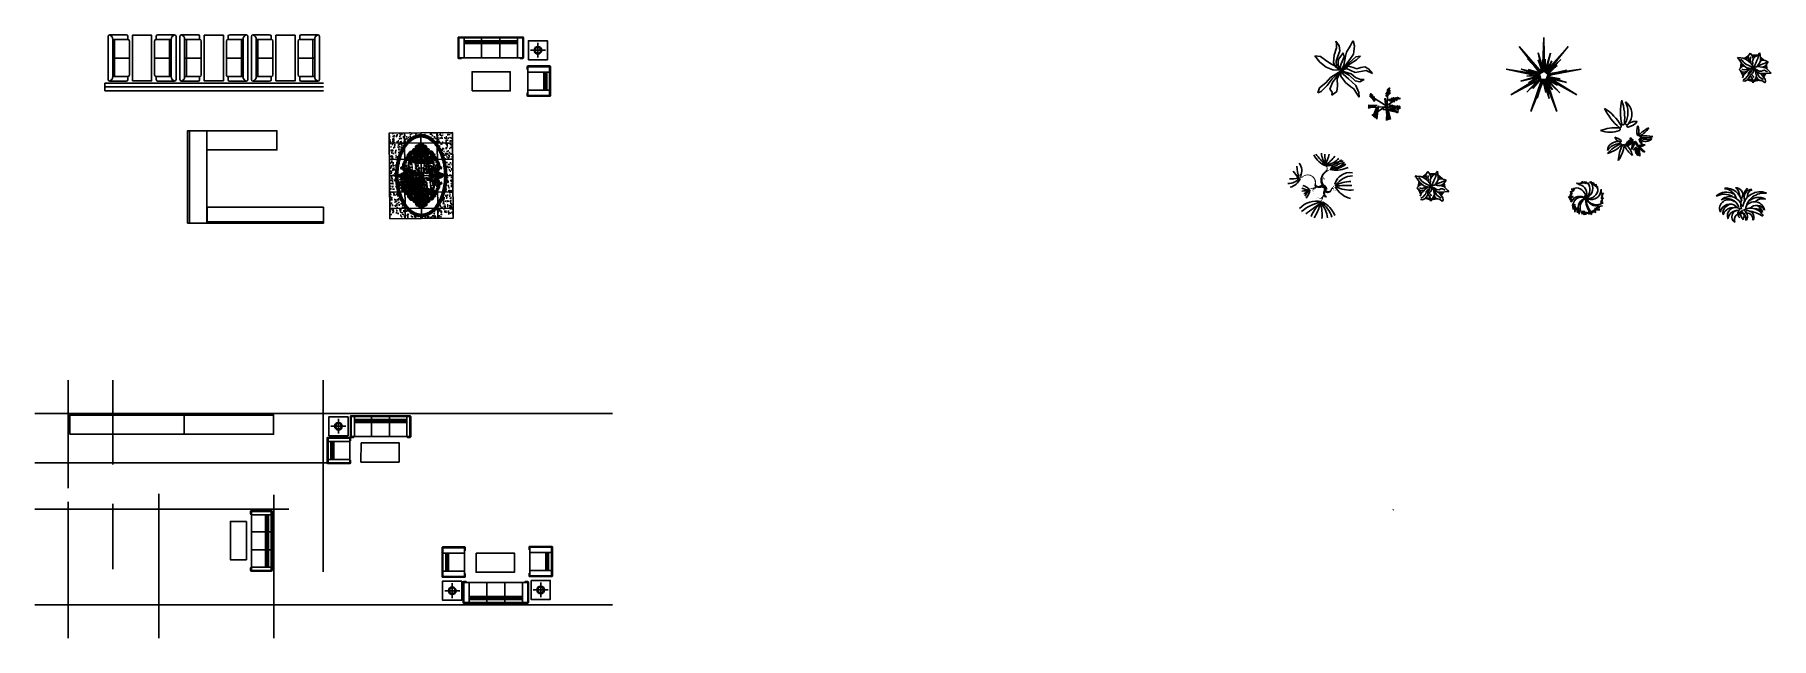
# Model space of a CAD drawing. Header units: millimetres. Extents: x -1871197 to -1180782, y 1281217 to 1543414.
# Drawn here: x -1271410 to -1216902, y 1394060 to 1412994 of the extents above; entities that cross this region are included whole.
import ezdxf

# ---------------------------------------------------------------- set-up
doc = ezdxf.new("R2010")
doc.units = ezdxf.units.MM
doc.header["$LTSCALE"] = 10
doc.layers.get('0').update_dxf_attribs({"linetype": 'CONTINUOUS'})
for name, color, linetype in [('06', 250, 'CONTINUOUS'), ('3', 3, 'CONTINUOUS'), ('A绿-1', 94, 'CONTINUOUS'), ('DOTE', 1, 'CONTINUOUS'), ('L-Furniture', 2, 'CONTINUOUS'), ('W-STEEL_KEEL钢龙骨', 5, 'CONTINUOUS'), ('植物', 3, 'CONTINUOUS'), ('绘图', 7, 'CONTINUOUS')]:
    doc.layers.add(name, color=color, linetype=linetype)
doc.layers.add('文字标注', color=7, linetype='CONTINUOUS', lineweight=18)
pattern_1 = [(0, (6193.897, -2180.795), (14.697237, 14.697237), [7.34862, -22.04586]), (90, (6197.571, -2184.47), (-14.697237, 14.697237), [7.34862, -22.04586])]
pattern_2 = [(37.5, (-22919.736, 7629.434), (-1.481325, 45.310377), [0, -35.74368, 0, -39.976484, 0, -38.212816]), (7.5, (-22919.736, 7629.434), (41.61732, 66.3644), [0, -19.282775, 0, -32.216343, 0, -12.34568]), (327.5, (-22948.66, 7629.434), (73.23085, 0.133076), [0, -11.75779, 0, -42.32804, 0, -55.26161]), (317.5, (-22948.66, 7629.434), (70.69081, 20.63905), [0, -5.878895, 0, -27.748383, 0, -31.74603])]
pattern_3 = [(37.5, (-22282.912, 7500.913), (-1.481325, 45.310377), [0, -35.74368, 0, -39.976484, 0, -38.212816]), (7.5, (-22282.91, 7500.91), (41.61732, 66.3644), [0, -19.282775, 0, -32.216343, 0, -12.34568]), (327.5, (-22311.836, 7500.913), (73.23085, 0.133076), [0, -11.75779, 0, -42.32804, 0, -55.26161]), (317.5, (-22311.836, 7500.91), (70.69081, 20.63905), [0, -5.878895, 0, -27.748383, 0, -31.74603])]
pattern_4 = [(37.5, (-22888.935, 6857.995), (-1.481325, 45.310377), [0, -35.74368, 0, -39.976484, 0, -38.212816]), (7.5, (-22888.935, 6857.995), (41.61732, 66.3644), [0, -19.282775, 0, -32.216343, 0, -12.34568]), (327.5, (-22917.86, 6857.995), (73.23085, 0.133076), [0, -11.75779, 0, -42.32804, 0, -55.26161]), (317.5, (-22917.86, 6857.995), (70.69081, 20.63905), [0, -5.878895, 0, -27.748383, 0, -31.74603])]
pattern_5 = [(37.5, (-22504.81, 7161.42), (-1.481325, 45.310377), [0, -35.74368, 0, -39.976484, 0, -38.212816]), (7.5, (-22504.81, 7161.42), (41.61732, 66.3644), [0, -19.282775, 0, -32.216343, 0, -12.34568]), (327.5, (-22533.733, 7161.42), (73.23085, 0.133076), [0, -11.75779, 0, -42.32804, 0, -55.26161]), (317.5, (-22533.73, 7161.42), (70.69081, 20.63905), [0, -5.878895, 0, -27.748383, 0, -31.74603])]
pattern_6 = [(45, (-23009.388, 7402.39), (-5.196258, 5.196258), [])]
pattern_7 = [(37.5, (-21047.383, 6452.866), (-1.481325, 45.310377), [0, -35.74368, 0, -39.976484, 0, -38.212816]), (7.5, (-21047.38, 6452.866), (41.61732, 66.3644), [0, -19.282775, 0, -32.216343, 0, -12.34568]), (327.5, (-21076.307, 6452.866), (73.23085, 0.133076), [0, -11.75779, 0, -42.32804, 0, -55.26161]), (317.5, (-21076.307, 6452.866), (70.69081, 20.63905), [0, -5.878895, 0, -27.748383, 0, -31.74603])]
pattern_8 = [(37.5, (-19561.76, 7179.175), (-1.481325, 45.310377), [0, -35.74368, 0, -39.976484, 0, -38.212816]), (7.5, (-19561.76, 7179.175), (41.61732, 66.3644), [0, -19.282775, 0, -32.216343, 0, -12.34568]), (327.5, (-19590.683, 7179.175), (73.23085, 0.133076), [0, -11.75779, 0, -42.32804, 0, -55.26161]), (317.5, (-19590.68, 7179.175), (70.6908, 20.63905), [0, -5.878895, 0, -27.748383, 0, -31.74603])]
pattern_9 = [(0, (6193.897, -919.205), (14.697237, -14.697237), [7.34862, -22.04586]), (270, (6197.571, -915.53), (-14.697237, -14.697237), [7.34862, -22.04586])]
pattern_10 = [(37.5, (-24204.322, 6627.268), (-1.481325, 45.310377), [0, -35.74368, 0, -39.976484, 0, -38.212816]), (7.5, (-24204.32, 6627.27), (41.61732, 66.3644), [0, -19.282775, 0, -32.216343, 0, -12.34568]), (327.5, (-24233.247, 6627.268), (73.23085, 0.133076), [0, -11.75779, 0, -42.32804, 0, -55.26161]), (317.5, (-24233.247, 6627.27), (70.69081, 20.63905), [0, -5.878895, 0, -27.748383, 0, -31.74603])]
pattern_11 = [(37.5, (-24087.572, 6667.216), (-1.481325, 45.310377), [0, -35.74368, 0, -39.976484, 0, -38.212816]), (7.5, (-24087.57, 6667.216), (41.61732, 66.3644), [0, -19.282775, 0, -32.216343, 0, -12.34568]), (327.5, (-24116.496, 6667.216), (73.23085, 0.133076), [0, -11.75779, 0, -42.32804, 0, -55.26161]), (317.5, (-24116.496, 6667.216), (70.69081, 20.63905), [0, -5.878895, 0, -27.748383, 0, -31.74603])]
pattern_12 = [(180, (-1993.897, -2180.795), (-14.697237, 14.697237), [7.34862, -22.04586]), (90, (-1997.571, -2184.47), (14.697237, 14.697237), [7.34862, -22.04586])]
pattern_13 = [(180, (-1993.897, -919.205), (-14.697237, -14.697237), [7.34862, -22.04586]), (270, (-1997.571, -915.53), (14.697237, -14.697237), [7.34862, -22.04586])]

# ---------------------------------------------------------------- blocks, each defined once
blk = doc.blocks.new('eetwetwerty')
at = {"layer": '绘图', "color": 5}
for p, q in [((645910, 923313), (645910, 922682)), ((647965, 923310), (645910, 923310)), ((647943, 923335), (645932, 923335)), ((645935, 923335), (645935, 922685)), ((646100, 923310), (646100, 922685)), ((647775, 923219), (646100, 923219)), ((647775, 923180), (646100, 923180)), ((647775, 923151), (646100, 923151)), ((647775, 923130), (646100, 923130)), ((646651, 923310), (646651, 922685)), ((647224, 922685), (647224, 923310)), ((647775, 922685), (647775, 923310)), ((647940, 922685), (647940, 923335)), ((647965, 922682), (647965, 923313)), ((645932, 922660), (646011, 922660)), ((645935, 922685), (647940, 922685)), ((646020, 922685), (646020, 922669)), ((647855, 922669), (647855, 922685)), ((647864, 922660), (647943, 922660))]:
    blk.add_line(p, q, dxfattribs=at)
for centre, radius, start, end in [((645932, 923313), 22, 90, 180), ((647943, 923313), 22, 0, 90), ((645932, 922682), 22, 180, 270), ((646011, 922669), 9, 270, 0), ((647864, 922669), 9, 180, 270), ((647943, 922682), 22, 270, 0)]:
    blk.add_arc(centre, radius, start, end, dxfattribs=at)
blk = doc.blocks.new('werwe')
at = {"color": 8, "ltscale": 2}
for q in [(602133, 919151), (601897, 918920), (602133, 918688), (602370, 918920)]:
    blk.add_line((602133, 918920), q, dxfattribs=at)
blk.add_lwpolyline([(601833, 918620), (601833, 919220), (602433, 919220), (602433, 918620)], close=True)
at = {"color": 8}
for radius in [120, 90]:
    blk.add_circle((602133, 918920), radius, dxfattribs=at)
blk = doc.blocks.new('vvcb')
at = {"layer": '绘图', "color": 5}
for p, q in [((648052, 922483), (648052, 922404)), ((648077, 922395), (648061, 922395)), ((648760, 922505), (648074, 922505)), ((648077, 922480), (648077, 921580)), ((648782, 922480), (648077, 922480)), ((648757, 922315), (648077, 922315)), ((648577, 921745), (648577, 922315)), ((648597, 921745), (648597, 922315)), ((648626, 921745), (648626, 922315)), ((648665, 921745), (648665, 922315)), ((648757, 921555), (648757, 922505)), ((648782, 921577), (648782, 922483)), ((648077, 921745), (648757, 921745)), ((648052, 921656), (648052, 921577)), ((648061, 921665), (648077, 921665)), ((648074, 921555), (648760, 921555)), ((648077, 921580), (648782, 921580))]:
    blk.add_line(p, q, dxfattribs=at)
for centre, radius, start, end in [((648074, 922483), 22, 90, 180), ((648061, 922404), 9, 180, 270), ((648760, 922483), 22, 0, 90), ((648061, 921656), 9, 90, 180), ((648074, 921577), 22, 180, 270), ((648760, 921577), 22, 270, 0)]:
    blk.add_arc(centre, radius, start, end, dxfattribs=at)
blk = doc.blocks.new('3r2352')
at = {"color": 5}
for p, q in [((605854, 918504), (606371, 918504)), ((605800, 918450), (605800, 917099)), ((605950, 918354), (605950, 917194)), ((606421, 918354), (605950, 918354)), ((606004, 918354), (606004, 917194)), ((606421, 918354), (606421, 918454)), ((606471, 917244), (606471, 918304)), ((605950, 917774), (606471, 917774)), ((605950, 917774), (606471, 917774)), ((605854, 917044), (606371, 917044)), ((606421, 917194), (605950, 917194)), ((606421, 917194), (606421, 917094))]:
    blk.add_line(p, q, dxfattribs=at)
for centre, radius, start, end in [((605854, 918450), 54.2, 90, 180), ((605812, 918364), 138, 355.9601, 80.6089), ((606371, 918454), 50, 0, 90), ((606421, 918304), 50, 0, 90), ((605854, 917099), 54.2, 180, 270), ((605812, 917184), 138, 279.3911, 4.0399), ((606371, 917094), 50, 270, 0), ((606421, 917244), 50, 270, 0)]:
    blk.add_arc(centre, radius, start, end, dxfattribs=at)
blk = doc.blocks.new('DT')
at = {"layer": '06'}
h = blk.add_hatch(dxfattribs=at)
h.set_pattern_fill('AR-CONC', color=144, scale=2, style=0)
h.set_pattern_definition([(50, (0, -3100), (364.37, -31.878), [38.1, -419.1]), (355, (0, -3100), (-70.486, 382.113), [30.48, -335.28]), (100.451, (30.36, -3102.66), (293.885, 350.233), [32.38, -356.18]), (46.184, (0, -2998.4), (542.16, -84.085), [57.15, -628.65]), (96.636, (45.2, -3005.4), (474.81, 494.85), [48.57, -534.27]), (351.184, (0, -2998.4), (474.81, 494.85), [45.72, -502.92]), (21, (50.8, -3023.8), (303.23, -204.531), [38.1, -419.1]), (326, (50.8, -3023.8), (123.604, 368.376), [30.48, -335.28]), (71.4514, (76.07, -3040.84), (426.833, 163.846), [32.38, -356.18]), (37.5, (0, -3100), (6.1772, 169.11), [0, -331.216, 0, -340.36, 0, -336.55]), (7.5, (0, -3100), (133.6393, 200.361), [0, -194.056, 0, -323.596, 0, -128.27]), (327.5, (-113.28, -3100), (271.1812, -11.4575), [0, -127, 0, -396.24, 0, -525.78]), (317.5, (-164.08, -3100), (296.258, 50.853), [0, -165.1, 0, -263.144, 0, -373.38])])
h.paths.add_polyline_path([(720, -642), (738, -632), (755, -622), (774, -612), (792, -602), (810, -592), (829, -582), (848, -573), (866, -563), (886, -554), (905, -545), (924, -536), (944, -528), (964, -519), (984, -511), (1004, -502), (1024, -494), (1044, -486), (1065, -478), (1086, -471), (1107, -463), (1128, -456), (1149, -449), (1170, -442), (1191, -435), (1213, -428), (1234, -422), (1256, -415), (1278, -409), (1300, -403), (1322, -397), (1344, -392), (1367, -386), (1389, -381), (1412, -375), (1434, -370), (1457, -366), (1480, -361), (1503, -356), (1526, -352), (1549, -348), (1572, -344), (1595, -340), (1618, -336), (1642, -333), (1665, -330), (1689, -326), (1712, -323), (1736, -321), (1759, -318), (1783, -316), (1807, -313), (1831, -311), (1854, -309), (1878, -308), (1902, -306), (1926, -305), (1950, -303), (1974, -302), (1998, -302), (2022, -301), (2046, -300), (2070, -300), (2094, -300), (2118, -300), (2142, -300), (2166, -301), (2190, -301), (2214, -302), (2238, -303), (2262, -304), (2286, -305), (2310, -307), (2334, -308), (2357, -310), (2381, -312), (2405, -314), (2429, -317), (2452, -319), (2476, -322), (2500, -325), (2523, -328), (2547, -331), (2570, -335), (2593, -338), (2616, -342), (2640, -346), (2663, -350), (2686, -354), (2709, -359), (2732, -363), (2754, -368), (2777, -373), (2800, -378), (2822, -383), (2844, -389), (2867, -394), (2889, -400), (2911, -406), (2933, -412), (2955, -419), (2976, -425), (2998, -432), (3019, -438), (3041, -445), (3062, -452), (3083, -460), (3104, -467), (3125, -475), (3145, -482), (3166, -490), (3186, -498), (3206, -507), (3226, -515), (3246, -523), (3266, -532), (3285, -541), (3305, -550), (3324, -559), (3343, -568), (3362, -578), (3381, -587), (3399, -597), (3417, -607), (3436, -617), (3453, -627), (3471, -637), (3489, -647), (3506, -658), (3523, -669), (3540, -679), (3557, -690), (3574, -701), (3590, -713), (3606, -724), (3622, -735), (3638, -747), (3653, -759), (3668, -771), (3683, -783), (3698, -795), (3713, -807), (3727, -819), (3741, -832), (3755, -844), (3769, -857), (3782, -870), (3795, -883), (3808, -896), (3821, -909), (3833, -923), (3846, -936), (3857, -950), (3869, -963), (3881, -977), (3892, -991), (3903, -1005), (3913, -1019), (3923, -1033), (3934, -1047), (3943, -1062), (3953, -1076), (3962, -1091), (3971, -1105), (3980, -1120), (3988, -1135), (3996, -1150), (4004, -1165), (4012, -1180), (4019, -1195), (4026, -1210), (4032, -1225), (4039, -1241), (4045, -1256), (4051, -1272), (4056, -1287), (4061, -1303), (4066, -1318), (4070, -1334), (4075, -1350), (4079, -1366), (4082, -1382), (4085, -1398), (4088, -1413), (4091, -1429), (4093, -1445), (4095, -1462), (4097, -1478), (4098, -1494), (4099, -1510), (4100, -1526), (4100, -1542), (4100, -1558), (4100, -1574), (4099, -1590), (4098, -1606), (4097, -1622), (4095, -1638), (4093, -1655), (4091, -1671), (4088, -1687), (4085, -1702), (4082, -1718), (4079, -1734), (4075, -1750), (4070, -1766), (4066, -1782), (4061, -1797), (4056, -1813), (4051, -1828), (4045, -1844), (4039, -1859), (4032, -1875), (4026, -1890), (4019, -1905), (4012, -1920), (4004, -1935), (3996, -1950), (3988, -1965), (3980, -1980), (3971, -1995), (3962, -2009), (3953, -2024), (3943, -2038), (3934, -2053), (3923, -2067), (3913, -2081), (3903, -2095), (3892, -2109), (3881, -2123), (3869, -2137), (3857, -2150), (3846, -2164), (3833, -2177), (3821, -2191), (3808, -2204), (3795, -2217), (3782, -2230), (3769, -2243), (3755, -2256), (3741, -2268), (3727, -2281), (3713, -2293), (3698, -2305), (3683, -2317), (3668, -2329), (3653, -2341), (3638, -2353), (3622, -2365), (3606, -2376), (3590, -2387), (3574, -2399), (3557, -2410), (3540, -2421), (3523, -2431), (3506, -2442), (3489, -2453), (3471, -2463), (3453, -2473), (3436, -2483), (3417, -2493), (3399, -2503), (3381, -2513), (3362, -2522), (3343, -2532), (3324, -2541), (3305, -2550), (3285, -2559), (3266, -2568), (3246, -2577), (3226, -2585), (3206, -2593), (3186, -2602), (3166, -2610), (3145, -2618), (3125, -2625), (3104, -2633), (3083, -2640), (3062, -2648), (3041, -2655), (3019, -2662), (2998, -2668), (2976, -2675), (2955, -2681), (2933, -2688), (2911, -2694), (2889, -2700), (2867, -2706), (2844, -2711), (2822, -2717), (2800, -2722), (2777, -2727), (2754, -2732), (2732, -2737), (2709, -2741), (2686, -2746), (2663, -2750), (2640, -2754), (2616, -2758), (2593, -2762), (2570, -2765), (2547, -2769), (2523, -2772), (2500, -2775), (2476, -2778), (2452, -2781), (2429, -2783), (2405, -2786), (2381, -2788), (2357, -2790), (2334, -2792), (2310, -2793), (2286, -2795), (2262, -2796), (2238, -2797), (2214, -2798), (2190, -2799), (2166, -2799), (2142, -2800), (2118, -2800), (2094, -2800), (2070, -2800), (2046, -2800), (2022, -2799), (1998, -2798), (1974, -2798), (1950, -2797), (1926, -2795), (1902, -2794), (1878, -2792), (1854, -2791), (1831, -2789), (1807, -2787), (1783, -2784), (1759, -2782), (1736, -2779), (1712, -2777), (1689, -2774), (1665, -2770), (1642, -2767), (1618, -2764), (1595, -2760), (1572, -2756), (1549, -2752), (1526, -2748), (1503, -2744), (1480, -2739), (1457, -2734), (1434, -2730), (1412, -2725), (1389, -2719), (1367, -2714), (1344, -2708), (1322, -2703), (1300, -2697), (1278, -2691), (1256, -2685), (1234, -2678), (1213, -2672), (1191, -2665), (1170, -2658), (1149, -2651), (1128, -2644), (1107, -2637), (1086, -2629), (1065, -2622), (1044, -2614), (1024, -2606), (1004, -2598), (984, -2589), (964, -2581), (944, -2572), (924, -2564), (905, -2555), (886, -2546), (866, -2537), (848, -2527), (829, -2518), (810, -2508), (792, -2498), (774, -2488), (755, -2478), (738, -2468), (720, -2458), (703, -2447), (685, -2437), (668, -2426), (651, -2415), (635, -2404), (618, -2393), (602, -2382), (586, -2370), (570, -2359), (555, -2347), (539, -2335), (524, -2323), (509, -2311), (494, -2299), (480, -2287), (466, -2274), (452, -2262), (438, -2249), (424, -2236), (411, -2223), (398, -2210), (385, -2197), (373, -2184), (361, -2171), (348, -2157), (337, -2144), (325, -2130), (314, -2116), (303, -2102), (292, -2088), (282, -2074), (271, -2060), (261, -2046), (252, -2031), (242, -2017), (233, -2002), (225, -1988), (216, -1973), (208, -1958), (200, -1943), (192, -1928), (185, -1913), (178, -1898), (171, -1882), (164, -1867), (158, -1852), (152, -1836), (147, -1821), (141, -1805), (136, -1789), (132, -1774), (127, -1758), (123, -1742), (120, -1726), (116, -1710), (113, -1695), (110, -1679), (108, -1663), (106, -1647), (104, -1630), (103, -1614), (101, -1598), (101, -1582), (100, -1566), (100, -1550), (100, -1534), (101, -1518), (101, -1502), (103, -1486), (104, -1470), (106, -1453), (108, -1437), (110, -1421), (113, -1406), (116, -1390), (120, -1374), (123, -1358), (127, -1342), (132, -1326), (136, -1311), (141, -1295), (147, -1279), (152, -1264), (158, -1248), (164, -1233), (171, -1218), (178, -1202), (185, -1187), (192, -1172), (200, -1157), (208, -1142), (216, -1127), (225, -1112), (233, -1098), (242, -1083), (252, -1069), (261, -1054), (271, -1040), (282, -1026), (292, -1012), (303, -998), (314, -984), (325, -970), (337, -956), (348, -943), (361, -929), (373, -916), (385, -903), (398, -890), (411, -877), (424, -864), (438, -851), (452, -838), (466, -826), (480, -813), (494, -801), (509, -789), (524, -777), (539, -765), (555, -753), (570, -741), (586, -730), (602, -718), (618, -707), (635, -696), (651, -685), (668, -674), (685, -663), (703, -653)])
h.paths.add_polyline_path([(4000, -480), (4000, 0), (0, 0), (0, -3100), (4000, -3100), (4000, -2620), (4137, -2520), (4143, -2470), (4186, -2470), (4186, -630), (4137, -630), (4137, -580)])
h = blk.add_hatch(dxfattribs=at)
h.set_pattern_fill('ANSI31', color=144, scale=58.788948, style=0)
h.set_pattern_definition([(225, (-3326.3366, -654.324), (5.196258, -5.196258), [])])
h.paths.add_polyline_path([(1237, -885, -0.047361), (1180, -957, -0.766695), (1153, -943, 1.580754), (1180, -988, -0.68498), (1221, -995, -0.275171), (1565, -683, -0.237137), (1928, -777, -0.095492), (1931, -741, 0.224055), (1559, -654, 0.214262)])
h = blk.add_hatch(dxfattribs=at)
h.set_pattern_fill('AR-SAND', color=144, scale=23.515579, style=0)
h.set_pattern_definition(pattern_7)
h.paths.add_polyline_path([(1147, -869, -0.120162), (1171, -875, 0.35096), (1141, -899, 0.878556), (1183, -915, -0.305166), (1233, -891, 0.003941), (1237, -885, -0.045064), (1287, -814, -0.218472), (1191, -823, 0.449521), (1199, -855, 0.359806)])
h = blk.add_hatch(dxfattribs=at)
h.set_pattern_fill('CROSS', color=144, scale=58.788948, style=0)
h.set_pattern_definition(pattern_13)
h.paths.add_polyline_path([(1270, -887, 0.270515), (1308, -935, -0.249882), (1318, -884, 0.277341), (1344, -905, -0.229061), (1385, -794, 0.456324), (1414, -818, -0.361446), (1432, -797, 0.335854), (1468, -816, -0.363152), (1546, -688, 0.193884)])
h = blk.add_hatch(dxfattribs=at)
h.set_pattern_fill('ANSI31', color=144, scale=58.788948, style=0)
h.set_pattern_definition([(225, (1675.9294, -674.44), (5.19626, -5.19626), [])])
h.paths.add_polyline_path([(1654, -784, -0.048668), (1648, -786, -0.218539), (1621, -781, 0.290445), (1657, -833, -1.019042), (1622, -675, -0.03219), (1676, -674, 0.303175), (1647, -745, -0.018875), (1646, -745, -0.319347), (1629, -732, 0.399143)])
h = blk.add_hatch(dxfattribs=at)
h.set_pattern_fill('ANSI31', color=144, scale=58.788948, style=0)
h.set_pattern_definition([(225, (1776.073, -508.4684), (5.19626, -5.19626), [])])
h.paths.add_polyline_path([(1692, -646, -0.040124), (1762, -658, -0.874864), (1776, -568, 0.357969), (1728, -565, -0.417964), (1716, -541, 0.317725), (1686, -597, -0.496686), (1663, -587, 0.378845)])
h = blk.add_hatch(dxfattribs=at)
h.set_pattern_fill('AR-CONC', color=144, scale=5.878895, style=0)
h.set_pattern_definition([(230, (1907.027, -794.52), (-42.167, 3.689), [4.409, -48.501]), (175, (1907.027, -794.52), (8.157, -44.2206), [3.5273, -38.8007]), (280.451, (1903.513, -794.213), (-34.01, -40.5314), [3.747, -41.2194]), (226.184, (1907.027, -806.28), (-62.742, 9.731), [6.614, -72.751]), (276.636, (1901.8, -805.47), (-54.948, -57.267), [5.621, -61.829]), (171.184, (1907.027, -806.28), (-54.948, -57.267), [5.291, -58.201]), (201, (1901.148, -803.34), (-35.0915, 23.6695), [4.409, -48.501]), (146, (1901.148, -803.34), (-14.304, -42.631), [3.5273, -38.801]), (251.451, (1898.223, -801.367), (-49.396, -18.961), [3.747, -41.2194]), (217.5, (1907.027, -794.521), (-0.7149, -19.5705), [0, -38.3304, 0, -39.3886, 0, -38.9477]), (187.5, (1907.027, -794.52), (-15.4656, -23.187), [0, -22.4574, 0, -37.4486, 0, -14.8442]), (147.5, (1920.136, -794.521), (-31.3829, 1.326), [0, -14.6972, 0, -45.8554, 0, -60.8466]), (137.5, (1926.015, -794.52), (-34.285, -5.885), [0, -19.1064, 0, -30.4527, 0, -43.2099])])
h.paths.add_polyline_path([(1761, -905, 0.552487), (1798, -915, -0.920133), (1825, -890, -0.695), (1800, -952, -0.503091), (1744, -881, -0.51821), (1896, -817, -0.10973), (1907, -795, 0.578135), (1709, -880, 0.558319), (1824, -979, 0.827788), (1801, -852, 0.502261)])
h = blk.add_hatch(dxfattribs=at)
h.set_pattern_fill('AR-SAND', color=144, scale=23.515579, style=0)
h.set_pattern_definition(pattern_11)
h.paths.add_polyline_path([(1895, -916, 0.324131), (1909, -868, -0.077304), (1900, -852, 0.493392), (1832, -860, -0.135521), (1857, -884, -0.607231)])
h = blk.add_hatch(dxfattribs=at)
h.set_pattern_fill('AR-SAND', color=144, scale=23.515579, style=0)
h.set_pattern_definition(pattern_10)
h.paths.add_polyline_path([(1993, -811, 0.461758), (1938, -833, 0.517473), (1974, -884, 0.007953), (1975, -884, -0.323228), (1909, -868, -0.324131), (1895, -916, 0.324131), (1909, -868, -0.61809), (1950, -772, -0.402046), (2084, -911, 0.068906), (2068, -918, 0.241795)])
h = blk.add_hatch(dxfattribs=at)
h.set_pattern_fill('AR-CONC', color=144, scale=5.878895, style=0)
h.set_pattern_definition([(230, (2100, -446.238), (-42.167, 3.689), [4.409, -48.501]), (175, (2100, -446.238), (8.157, -44.2206), [3.5273, -38.8007]), (280.451, (2096.486, -445.93), (-34.01, -40.5314), [3.747, -41.2194]), (226.184, (2100, -457.995), (-62.742, 9.731), [6.614, -72.751]), (276.636, (2094.77, -457.184), (-54.948, -57.267), [5.621, -61.829]), (171.184, (2100, -457.995), (-54.948, -57.267), [5.291, -58.201]), (201, (2094.12, -455.056), (-35.0915, 23.6695), [4.409, -48.501]), (146, (2094.12, -455.056), (-14.304, -42.631), [3.5273, -38.8007]), (251.451, (2091.197, -453.083), (-49.396, -18.961), [3.747, -41.2194]), (217.5, (2100, -446.238), (-0.71487, -19.5705), [0, -38.3304, 0, -39.3886, 0, -38.9477]), (187.5, (2100, -446.238), (-15.4656, -23.187), [0, -22.4574, 0, -37.4486, 0, -14.8442]), (147.5, (2113.11, -446.238), (-31.38286, 1.326), [0, -14.6972, 0, -45.8554, 0, -60.8466]), (137.5, (2118.99, -446.238), (-34.285, -5.885), [0, -19.1064, 0, -30.4527, 0, -43.2099])])
h.paths.add_polyline_path([(1983, -622, 0.345585), (1961, -693, 0.252602), (1928, -777, -0.096018), (1950, -772, -0.047363), (1976, -775, -0.149854), (1994, -697, -0.442736), (2014, -642, -0.318662), (2048, -568, -0.403169), (2100, -499), (2100, -446, 0.36816), (2022, -546, 0.343938)])
for points in [[(1990, -843, -0.260512), (2055, -928, -0.066308), (2068, -918, 0.241795), (1993, -811, 0.461758), (1938, -833, 0.527597), (1975, -884, -1.077125)], [(2210, -843, -1.077125), (2225, -884, 0.527597), (2262, -833, 0.461758), (2207, -811, 0.241795), (2132, -918, -0.066308), (2145, -928, -0.260512)], [(658, -1309, 0.780683), (669, -1379, 0.372811), (698, -1359, 0.937559), (681, -1354, -0.830734), (660, -1349, -0.634832), (707, -1331, -0.507013), (700, -1389, -0.406654), (625, -1369, -0.458911), (655, -1284, -0.324238), (777, -1318, 0.033731), (784, -1350, 0.381631)], [(1255, -1529, 0.118121), (1121, -1530, -0.069043), (1052, -1543, 0.180803), (1036, -1550), (1328, -1550), (1513, -1550, 0.088682), (1501, -1524, 0.32589), (1459, -1512, -0.142543)], [(1255, -1571, -0.142543), (1459, -1588, 0.32589), (1501, -1576, 0.088682), (1513, -1550), (1328, -1550), (1036, -1550, 0.180803), (1052, -1557, -0.069043), (1121, -1570, 0.118121)], [(1617, -1370, 0.538643), (1610, -1315, 0.519283), (1387, -1424, 0.078334), (1387, -1436, 0.397163), (1392, -1491, -0.17977), (1352, -1451, -0.46548), (1296, -1451, -0.001964), (1295, -1451, 0.353654), (1349, -1408, -0.058229), (1367, -1365, 0.189475), (1448, -1286, -0.231498), (1622, -1281, -0.809038), (1599, -1410, -1.644748)], [(1617, -1730, -0.538643), (1610, -1785, -0.519283), (1387, -1676, -0.078334), (1387, -1664, -0.397163), (1392, -1609, 0.17977), (1352, -1649, 0.46548), (1296, -1649, 0.001964), (1295, -1649, -0.353654), (1349, -1692, 0.058229), (1367, -1735, -0.189475), (1448, -1814, 0.231498), (1622, -1819, 0.809038), (1599, -1690, 1.644748)], [(1869, -1286, 0.309216), (1899, -1106, 0.156162), (1799, -1010, 0.007188), (1787, -1003, -0.292792)], [(2583, -1370, -0.538643), (2590, -1315, -0.519283), (2813, -1424, -0.078334), (2813, -1436, -0.397163), (2808, -1491, 0.17977), (2848, -1451, 0.46548), (2904, -1451, 0.001964), (2905, -1451, -0.353654), (2851, -1408, 0.058229), (2833, -1365, -0.189475), (2752, -1286, 0.231498), (2578, -1281, 0.809038), (2601, -1410, 1.644748)], [(2583, -1730, 0.538643), (2590, -1785, 0.519283), (2813, -1676, 0.078334), (2813, -1664, 0.397163), (2808, -1609, -0.17977), (2848, -1649, -0.46548), (2904, -1649, -0.001964), (2905, -1649, 0.353654), (2851, -1692, -0.058229), (2833, -1735, 0.189475), (2752, -1814, -0.231498), (2578, -1819, -0.809038), (2601, -1690, -1.644748)], [(2945, -1529, -0.142543), (2741, -1512, 0.32589), (2699, -1524, 0.088682), (2687, -1550), (2872, -1550), (3164, -1550, 0.180803), (3148, -1543, -0.069043), (3079, -1530, 0.118121)], [(2699, -1576, 0.336642), (2743, -1588, -0.14152), (2945, -1571, 0.118121), (3079, -1570, -0.068571), (3147, -1557, 0.18564), (3164, -1550), (2872, -1550), (2687, -1550, 0.088682)], [(3542, -1309, -0.780683), (3531, -1379, -0.372811), (3502, -1359, -0.937559), (3519, -1354, 0.830734), (3540, -1349, 0.634832), (3493, -1331, 0.507013), (3500, -1389, 0.406654), (3575, -1369, 0.458911), (3545, -1284, 0.324238), (3423, -1318, -0.033731), (3416, -1350, -0.381631)], [(784, -1750, 0.033731), (777, -1782, -0.324238), (655, -1816, -0.458911), (625, -1731, -0.393307), (698, -1709, -0.529545), (707, -1769, 0.000018), (707, -1769, -0.617538), (660, -1753, -0.899868), (681, -1747, 0.918998), (698, -1741, 0.372811), (669, -1721, 0.771198), (657, -1791, 0.38414)], [(1787, -2097, 0.007188), (1799, -2090, 0.156162), (1899, -1994, 0.309216), (1869, -1814, -0.292792)], [(1990, -2257, -1.077125), (1975, -2216, 0.527597), (1938, -2267, 0.461758), (1993, -2289, 0.241795), (2068, -2182, -0.066308), (2055, -2172, -0.260512)], [(2210, -2257, -0.260512), (2145, -2172, -0.066308), (2132, -2182, 0.241795), (2207, -2289, 0.461758), (2262, -2267, 0.527597), (2225, -2216, -1.077125)], [(2331, -1814, 0.309216), (2301, -1994, 0.156162), (2401, -2090, 0.007188), (2413, -2097, -0.292792)], [(3416, -1750, -0.033731), (3423, -1782, 0.324238), (3545, -1816, 0.458911), (3575, -1731, 0.406654), (3500, -1711, 0.507013), (3493, -1769, -0.000018), (3493, -1769, 0.634857), (3540, -1751, 0.830734), (3519, -1746, -0.937559), (3502, -1741, -0.372811), (3531, -1721, -0.780683), (3542, -1791, -0.381631)]]:
    blk.add_hatch(color=144, dxfattribs=at).paths.add_polyline_path(points)
h = blk.add_hatch(dxfattribs=at)
h.set_pattern_fill('CROSS', color=144, scale=58.788948, style=0)
h.set_pattern_definition(pattern_13)
h.paths.add_polyline_path([(2014, -642, 0.442736), (1994, -697, -0.145854), (2100, -851), (2100, -774, 0.066991)])
h = blk.add_hatch(dxfattribs=at)
h.set_pattern_fill('CROSS', color=144, scale=58.788948, style=0)
h.set_pattern_definition(pattern_13)
h.paths.add_polyline_path([(2100, -529, 0.244724), (2048, -568, -0.036548), (2100, -706)])
h = blk.add_hatch(dxfattribs=at)
h.set_pattern_fill('AR-CONC', color=144, scale=5.878895, style=0)
h.set_pattern_definition([(310, (2100, -446.238), (42.167, 3.689), [4.409, -48.501]), (5, (2100, -446.238), (-8.157, -44.2206), [3.5273, -38.8007]), (259.549, (2103.514, -445.93), (34.01, -40.5314), [3.747, -41.2194]), (313.816, (2100, -457.995), (62.742, 9.731), [6.614, -72.751]), (263.364, (2105.23, -457.184), (54.948, -57.267), [5.621, -61.829]), (8.816, (2100, -457.995), (54.948, -57.267), [5.291, -58.201]), (339, (2105.88, -455.056), (35.0915, 23.6695), [4.409, -48.501]), (34, (2105.88, -455.056), (14.304, -42.631), [3.5273, -38.8007]), (288.549, (2108.803, -453.083), (49.396, -18.961), [3.747, -41.2194]), (322.5, (2100, -446.238), (0.71487, -19.5705), [0, -38.3304, 0, -39.3886, 0, -38.9477]), (352.5, (2100, -446.238), (15.4656, -23.187), [0, -22.4574, 0, -37.4486, 0, -14.8442]), (32.5, (2086.89, -446.238), (31.38286, 1.326), [0, -14.6972, 0, -45.8554, 0, -60.8466]), (42.5, (2081.01, -446.238), (34.285, -5.885), [0, -19.1064, 0, -30.4527, 0, -43.2099])])
h.paths.add_polyline_path([(2217, -622, -0.345585), (2239, -693, -0.252602), (2272, -777, 0.096018), (2250, -772, 0.047363), (2224, -775, 0.149854), (2206, -697, 0.442736), (2186, -642, 0.318662), (2152, -568, 0.403169), (2100, -499), (2100, -446, -0.36816), (2178, -546, -0.343938)])
h = blk.add_hatch(dxfattribs=at)
h.set_pattern_fill('CROSS', color=144, scale=58.788948, style=0)
h.set_pattern_definition(pattern_9)
h.paths.add_polyline_path([(2100, -529, -0.244724), (2152, -568, 0.036548), (2100, -706)])
h = blk.add_hatch(dxfattribs=at)
h.set_pattern_fill('CROSS', color=144, scale=58.788948, style=0)
h.set_pattern_definition(pattern_9)
h.paths.add_polyline_path([(2186, -642, -0.442736), (2206, -697, 0.145854), (2100, -851), (2100, -774, -0.066991)])
h = blk.add_hatch(dxfattribs=at)
h.set_pattern_fill('AR-SAND', color=144, scale=23.515579, style=0)
h.set_pattern_definition(pattern_10)
h.paths.add_polyline_path([(2262, -833, -0.527597), (2225, -884, 0.323228), (2291, -868, -0.104881), (2300, -852, 0.516125), (2250, -772, 0.402046), (2116, -911, -0.068906), (2132, -918, -0.241795), (2207, -811, -0.461758)])
h = blk.add_hatch(dxfattribs=at)
h.set_pattern_fill('ANSI31', color=144, scale=58.788948, style=0)
h.set_pattern_definition([(315, (7526.3366, -654.324), (-5.196258, -5.196258), [])])
h.paths.add_polyline_path([(2963, -885, 0.047361), (3020, -957, 0.766695), (3047, -943, -1.580754), (3020, -988, 0.68498), (2979, -995, 0.275171), (2635, -683, 0.237137), (2272, -777, 0.095492), (2269, -741, -0.224055), (2641, -654, -0.214262)])
h = blk.add_hatch(dxfattribs=at)
h.set_pattern_fill('AR-SAND', color=144, scale=23.515579, style=0)
h.set_pattern_definition(pattern_11)
h.paths.add_polyline_path([(2343, -884, -0.135521), (2368, -860, 0.493392), (2300, -852, -0.077304), (2291, -868, 0.324131), (2305, -916, -0.607231)])
h = blk.add_hatch(dxfattribs=at)
h.set_pattern_fill('AR-CONC', color=144, scale=5.878895, style=0)
h.set_pattern_definition([(310, (2292.973, -794.52), (42.167, 3.689), [4.409, -48.501]), (5, (2292.973, -794.52), (-8.157, -44.2206), [3.5273, -38.8007]), (259.549, (2296.487, -794.213), (34.01, -40.5314), [3.747, -41.2194]), (313.816, (2292.973, -806.28), (62.742, 9.731), [6.614, -72.751]), (263.364, (2298.2, -805.47), (54.948, -57.267), [5.621, -61.829]), (8.816, (2292.973, -806.28), (54.948, -57.267), [5.291, -58.201]), (339, (2298.852, -803.34), (35.0915, 23.6695), [4.409, -48.501]), (34, (2298.852, -803.34), (14.304, -42.631), [3.5273, -38.801]), (288.549, (2301.777, -801.367), (49.396, -18.961), [3.747, -41.2194]), (322.5, (2292.973, -794.521), (0.7149, -19.5705), [0, -38.3304, 0, -39.3886, 0, -38.9477]), (352.5, (2292.973, -794.52), (15.4656, -23.187), [0, -22.4574, 0, -37.4486, 0, -14.8442]), (32.5, (2279.864, -794.521), (31.3829, 1.326), [0, -14.6972, 0, -45.8554, 0, -60.8466]), (42.5, (2273.985, -794.52), (34.285, -5.885), [0, -19.1064, 0, -30.4527, 0, -43.2099])])
h.paths.add_polyline_path([(2439, -905, -0.552487), (2402, -915, 0.920133), (2375, -890, 0.695), (2400, -952, 0.503091), (2456, -881, 0.51821), (2304, -817, 0.10973), (2293, -795, -0.578135), (2491, -880, -0.558319), (2376, -979, -0.827788), (2399, -852, -0.502261)])
h = blk.add_hatch(dxfattribs=at)
h.set_pattern_fill('ANSI31', color=144, scale=58.788948, style=0)
h.set_pattern_definition([(315, (2423.927, -508.4684), (-5.19626, -5.19626), [])])
h.paths.add_polyline_path([(2508, -646, 0.040124), (2438, -658, 0.874864), (2424, -568, -0.357969), (2472, -565, 0.417964), (2484, -541, -0.317725), (2514, -597, 0.496686), (2537, -587, -0.378845)])
h = blk.add_hatch(dxfattribs=at)
h.set_pattern_fill('ANSI31', color=144, scale=58.788948, style=0)
h.set_pattern_definition([(315, (2524.0706, -674.44), (-5.19626, -5.19626), [])])
h.paths.add_polyline_path([(2546, -784, 0.270079), (2579, -781, -0.290445), (2543, -833, 1.019042), (2578, -675, 0.03219), (2524, -674, -0.303175), (2553, -745, 0.340273), (2571, -732, -0.399143)])
h = blk.add_hatch(dxfattribs=at)
h.set_pattern_fill('CROSS', color=144, scale=58.788948, style=0)
h.set_pattern_definition(pattern_9)
h.paths.add_polyline_path([(2654, -688, -0.363152), (2732, -816, 0.036465), (2737, -817, 0.295767), (2768, -797, -0.361446), (2786, -818, 0.035415), (2790, -818, 0.414215), (2815, -794, -0.229061), (2856, -905, 0.277341), (2882, -884, -0.249882), (2892, -935, 0.270515), (2930, -887, 0.193884)])
h = blk.add_hatch(dxfattribs=at)
h.set_pattern_fill('AR-SAND', color=144, scale=23.515579, style=0)
h.set_pattern_definition(pattern_7)
h.paths.add_polyline_path([(3053, -869, 0.120162), (3029, -875, -0.35096), (3059, -899, -0.878556), (3017, -915, 0.305166), (2967, -891, -0.003941), (2963, -885, 0.045064), (2913, -814, 0.218472), (3009, -823, -0.449521), (3001, -855, -0.359806)])
h = blk.add_hatch(dxfattribs=at)
h.set_pattern_fill('AR-SAND', color=144, scale=23.515579, style=0)
h.set_pattern_definition(pattern_3)
h.paths.add_polyline_path([(500, -1550), (529, -1550, -0.233726), (570, -1468, 0.599171), (643, -1487, -0.582401), (582, -1427, 0.304029)])
h = blk.add_hatch(dxfattribs=at)
h.set_pattern_fill('AR-SAND', color=144, scale=23.515579, style=0)
h.set_pattern_definition(pattern_3)
h.paths.add_polyline_path([(500, -1550), (529, -1550, 0.233726), (570, -1632, -0.599171), (643, -1613, 0.582401), (582, -1673, -0.304029)])
h = blk.add_hatch(dxfattribs=at)
h.set_pattern_fill('CROSS', color=144, scale=58.788948, style=0)
h.set_pattern_definition(pattern_13)
h.paths.add_polyline_path([(813, -1550, 0.056646), (643, -1487, -0.599171), (570, -1468, 0.233726), (529, -1550)])
h = blk.add_hatch(dxfattribs=at)
h.set_pattern_fill('CROSS', color=144, scale=58.788948, style=0)
h.set_pattern_definition(pattern_12)
h.paths.add_polyline_path([(813, -1550, -0.056646), (643, -1613, 0.599171), (570, -1632, -0.233726), (529, -1550)])
h = blk.add_hatch(dxfattribs=at)
h.set_pattern_fill('CROSS', color=144, scale=58.788948, style=0)
h.set_pattern_definition(pattern_12)
h.paths.add_polyline_path([(718, -1733, 0.25118), (809, -1694, -0.034874), (829, -1666, -0.076604), (895, -1611, -0.229287), (617, -1629, 0.727003), (634, -1720, -0.323493), (698, -1709, -0.22285)])
h = blk.add_hatch(dxfattribs=at)
h.set_pattern_fill('AR-SAND', color=144, scale=23.515579, style=0)
h.set_pattern_definition(pattern_5)
h.paths.add_polyline_path([(718, -1367, -0.25118), (809, -1406, -0.062241), (784, -1350, 0.38414), (657, -1309, 0.789058), (671, -1380, 0.357876), (698, -1359, 0.907374), (681, -1353, -0.899868), (660, -1347, -0.617514), (707, -1331, -0.274322)])
h = blk.add_hatch(dxfattribs=at)
h.set_pattern_fill('AR-SAND', color=144, scale=23.515579, style=0)
h.set_pattern_definition(pattern_5)
h.paths.add_polyline_path([(707, -1769, -0.617514), (660, -1753, -0.899868), (681, -1747, 0.907374), (698, -1741, 0.357876), (671, -1720, 0.789058), (657, -1791, 0.38414), (784, -1750, -0.062241), (809, -1694, -0.25118), (718, -1733, -0.274322)])
h = blk.add_hatch(dxfattribs=at)
h.set_pattern_fill('AR-SAND', color=144, scale=23.515579, style=0)
h.set_pattern_definition(pattern_2)
h.paths.add_polyline_path([(813, -1550), (1036, -1550, -0.18564), (1053, -1543, 0.068571), (1121, -1530, -0.048913), (1050, -1523, 0.128173), (1008, -1527, -0.020784), (761, -1526, -0.018059)])
h = blk.add_hatch(dxfattribs=at)
h.set_pattern_fill('AR-SAND', color=144, scale=23.515579, style=0)
h.set_pattern_definition(pattern_2)
h.paths.add_polyline_path([(813, -1550), (1036, -1550, 0.18564), (1053, -1557, -0.068571), (1121, -1570, 0.048913), (1050, -1577, -0.128173), (1008, -1573, 0.020784), (761, -1574, 0.018059)])
h = blk.add_hatch(dxfattribs=at)
h.set_pattern_fill('CROSS', color=144, scale=58.788948, style=0)
h.set_pattern_definition(pattern_13)
h.paths.add_polyline_path([(785, -1203, 0.254175), (829, -1434, 0.130844), (950, -1514, -0.291621), (798, -1290, -0.57736), (943, -1197, 0.397926), (921, -1173, 0.421139), (910, -1146, 0.403043)])
h = blk.add_hatch(dxfattribs=at)
h.set_pattern_fill('CROSS', color=144, scale=58.788948, style=0)
h.set_pattern_definition(pattern_12)
h.paths.add_polyline_path([(910, -1954, 0.421139), (921, -1927, 0.397926), (943, -1903, -0.57736), (798, -1810, -0.291621), (950, -1586, 0.130844), (829, -1666, 0.254175), (785, -1897, 0.403043)])
h = blk.add_hatch(dxfattribs=at)
h.set_pattern_fill('AR-SAND', color=144, scale=23.515579, style=0)
h.set_pattern_definition(pattern_8)
edge = h.paths.add_edge_path()
edge.add_arc((849, -1212), 67.6, 288.70974, 318.24885)
edge.add_arc((892, -1241), 16.7, 169.36015, 295.25765, ccw=False)
edge.add_arc((896, -1243), 20.2, 410.43607, 527.22179, ccw=False)
edge.add_arc((913, -1222), 7.01, 234.62285, 407.55293)
edge.add_arc((925, -1209), 10.3, 137.82956, 226.65799, ccw=False)
edge.add_arc((934, -1218), 23.6, 427.42438, 495.95471, ccw=False)
edge.add_arc((897, -1285), 99.7, 422.78515, 542.78679)
edge.add_arc((1050, -1283), 252, 181.63442, 246.66568)
edge.add_arc((1040, -1248), 281, 251.33754, 263.44855)
edge.add_arc((1037, -1607), 84.2, 440.92459, 470.14047, ccw=False)
edge.add_arc((1118, -1168), 362, 219.67687, 259.24402, ccw=False)
edge.add_arc((897, -1348), 77.3, 110.15585, 220.91503, ccw=False)
h = blk.add_hatch(dxfattribs=at)
h.set_pattern_fill('AR-SAND', color=144, scale=23.515579, style=0)
h.set_pattern_definition(pattern_8)
edge = h.paths.add_edge_path()
edge.add_arc((849, -1888), 67.6, 401.75115, 431.29026, ccw=False)
edge.add_arc((892, -1859), 16.7, 424.74235, 550.63985)
edge.add_arc((896, -1857), 20.2, 192.77821, 309.56393)
edge.add_arc((913, -1878), 7.01, 312.44707, 485.37715, ccw=False)
edge.add_arc((925, -1891), 10.3, 493.34201, 582.17044)
edge.add_arc((934, -1882), 23.6, 224.04529, 292.57562)
edge.add_arc((897, -1815), 99.7, 177.21321, 297.21485, ccw=False)
edge.add_arc((1050, -1817), 252, 473.33432, 538.36558, ccw=False)
edge.add_arc((1040, -1852), 281, 456.55145, 468.66246, ccw=False)
edge.add_arc((1037, -1493), 84.2, 249.85953, 279.07541)
edge.add_arc((1118, -1932), 362, 460.75598, 500.32313)
edge.add_arc((897, -1752), 77.3, 499.08497, 609.84415)
h = blk.add_hatch(dxfattribs=at)
h.set_pattern_fill('ANSI31', color=144, scale=58.788948, style=0)
h.set_pattern_definition([(225, (1162.5705, -1271.3404), (5.19626, -5.19626), [])])
h.paths.add_polyline_path([(1121, -1530, -0.032509), (1163, -1520, -0.113035), (975, -1448, -0.299718), (889, -1271, 0.603559), (839, -1399, 0.225214)])
h = blk.add_hatch(dxfattribs=at)
h.set_pattern_fill('ANSI31', color=144, scale=58.788948, style=0)
h.set_pattern_definition([(135, (1162.5705, -1828.6596), (5.19626, 5.19626), [])])
h.paths.add_polyline_path([(1121, -1570, 0.032509), (1163, -1580, 0.113035), (975, -1652, 0.299718), (889, -1829, -0.603559), (839, -1701, -0.225214)])
h = blk.add_hatch(dxfattribs=at)
h.set_pattern_fill('AR-SAND', color=144, scale=23.515579, style=0)
h.set_pattern_definition(pattern_4)
h.paths.add_polyline_path([(973, -1031, 0.086161), (981, -1129, -0.101026), (982, -1258, 0.142966), (986, -1333, 0.16928), (1097, -1479, -0.316387), (957, -1248, 0.18476), (906, -1096, -0.381361), (906, -1051, 0.348352), (908, -1028, -0.608444), (922, -1005, 0.417451), (947, -984, -0.510292), (1013, -951, 0.285474), (1069, -945, -0.421757), (1043, -970, 0.355491)])
h = blk.add_hatch(dxfattribs=at)
h.set_pattern_fill('AR-SAND', color=144, scale=23.515579, style=0)
h.set_pattern_definition(pattern_4)
h.paths.add_polyline_path([(973, -2069, 0.355491), (1043, -2130, -0.421757), (1069, -2155, 0.285474), (1013, -2149, -0.523657), (947, -2114, 0.393122), (922, -2095, -0.648831), (909, -2071, 0.322247), (906, -2049, -0.381361), (906, -2004, 0.18476), (957, -1852, -0.316387), (1097, -1621, 0.175699), (984, -1774, 0.113614), (980, -1834, -0.117076), (978, -1983, 0.075535)])
h = blk.add_hatch(dxfattribs=at)
h.set_pattern_fill('ANSI31', color=144, scale=58.788948, style=0)
h.set_pattern_definition([(225, (-4631.058, -877.879), (5.196258, -5.196258), [])])
edge = h.paths.add_edge_path()
edge.add_arc((1471, -1547), 37.8, 397.53583, 469.73689)
edge.add_arc((1328, -1171), 365, 258.51228, 290.96207, ccw=False)
edge.add_arc((1190, -1811), 290, 436.91429, 443.51762)
edge.add_arc((1251, -1245), 279, 196.8019, 264.17556, ccw=False)
edge.add_arc((1111, -1289), 133, 166.47327, 196.01426, ccw=False)
edge.add_arc((664, -1197), 324, 349.02147, 372.09653)
edge.add_arc((1099, -1109), 120, 111.10835, 189.63507, ccw=False)
edge.add_arc((1039, -947), 52.2, 288.89763, 361.03357)
edge.add_arc((1071, -945), 20.9, 356.83702, 507.06943)
edge.add_arc((1083, -914), 36.1, 61.35966, 213.77838, ccw=False)
edge.add_arc((1074, -937), 61.3, 295.43662, 424.84904, ccw=False)
edge.add_arc((1082, -1043), 53.6, 287.31375, 429.62338, ccw=False)
edge.add_arc((1088, -1062), 34, 138.39932, 287.42235, ccw=False)
edge.add_arc((1078, -1053), 21, 370.6916, 498.99826, ccw=False)
edge.add_arc((1090, -1061), 14.9, 415.969, 618.26323)
edge.add_arc((1092, -1048), 28.1, 260.93227, 364.24518)
edge.add_arc((1080, -1048), 39.5, 362.53935, 476.25407)
edge.add_arc((1117, -1114), 115, 478.22708, 546.43404)
edge.add_arc((1031, -1149), 35.4, 448.64421, 500.60292, ccw=False)
edge.add_arc((890, -1107), 142, 327.76444, 357.28237, ccw=False)
edge.add_arc((1023, -1191), 15.8, 402.319, 505.43367, ccw=False)
edge.add_arc((1058, -1215), 41.2, 484.70445, 515.43393)
edge.add_arc((1206, -1276), 202, 516.96663, 571.23368)
edge.add_arc((1270, -1206), 294, 216.53326, 255.19683)
edge.add_arc((1226, -1457), 45.9, 161.87136, 227.0267, ccw=False)
edge.add_arc((1302, -1353), 149, 216.71347, 250.77885)
edge.add_arc((1306, -1464), 60.9, 165.29141, 209.65778, ccw=False)
edge.add_arc((1350, -1392), 118, 208.79091, 297.62692)
edge.add_arc((1427, -1418), 81.6, 254.13248, 292.39722)
edge.add_arc((1436, -1570), 79.6, 394.52139, 433.6382, ccw=False)
h = blk.add_hatch(dxfattribs=at)
h.set_pattern_fill('ANSI31', color=144, scale=58.788948, style=0)
h.set_pattern_definition([(135, (-4631.058, -2222.121), (5.196258, 5.196258), [])])
edge = h.paths.add_edge_path()
edge.add_arc((1471, -1553), 37.8, 250.26311, 322.46417, ccw=False)
edge.add_arc((1328, -1929), 365, 429.03793, 461.48772)
edge.add_arc((1190, -1289), 290, 276.48238, 283.08571, ccw=False)
edge.add_arc((1251, -1855), 279, 455.82444, 523.1981)
edge.add_arc((1111, -1811), 133, 523.98574, 553.52673)
edge.add_arc((664, -1903), 324, 347.90347, 370.97853, ccw=False)
edge.add_arc((1099, -1991), 120, 530.36493, 608.89165)
edge.add_arc((1039, -2153), 52.2, 358.96643, 431.10237, ccw=False)
edge.add_arc((1071, -2155), 20.9, 212.93057, 363.16298, ccw=False)
edge.add_arc((1083, -2186), 36.1, 506.22162, 658.64034)
edge.add_arc((1074, -2163), 61.3, 295.15096, 424.56338)
edge.add_arc((1082, -2057), 53.6, 290.37662, 432.68625)
edge.add_arc((1088, -2038), 34, 432.57765, 581.60068)
edge.add_arc((1078, -2047), 21, 221.00174, 349.3084)
edge.add_arc((1090, -2039), 14.9, 101.73677, 304.031, ccw=False)
edge.add_arc((1092, -2052), 28.1, 355.75482, 459.06773, ccw=False)
edge.add_arc((1080, -2052), 39.5, 243.74593, 357.46065, ccw=False)
edge.add_arc((1117, -1986), 115, 173.56596, 241.77292, ccw=False)
edge.add_arc((1031, -1951), 35.4, 219.39708, 271.35579)
edge.add_arc((890, -1993), 142, 362.71763, 392.23556)
edge.add_arc((1023, -1909), 15.8, 214.56633, 317.681)
edge.add_arc((1058, -1885), 41.2, 204.56607, 235.29555, ccw=False)
edge.add_arc((1206, -1824), 202, 148.76632, 203.03337, ccw=False)
edge.add_arc((1270, -1894), 294, 464.80317, 503.46674, ccw=False)
edge.add_arc((1226, -1643), 45.9, 492.9733, 558.12864)
edge.add_arc((1302, -1747), 149, 469.22115, 503.28653, ccw=False)
edge.add_arc((1306, -1636), 60.9, 510.34222, 554.70859)
edge.add_arc((1350, -1708), 118, 422.37308, 511.20909, ccw=False)
edge.add_arc((1427, -1682), 81.6, 427.60278, 465.86752, ccw=False)
edge.add_arc((1436, -1530), 79.6, 286.3618, 325.47861)
h = blk.add_hatch(dxfattribs=at)
h.set_pattern_fill('AR-CONC', color=144, scale=5.878895, style=0)
h.set_pattern_definition([(230, (-784.278, -1178.27), (-42.167, 3.68913), [4.4092, -48.5009]), (175, (-784.28, -1178.27), (8.157, -44.2206), [3.5273, -38.8007]), (280.4514, (-787.792, -1177.964), (-34.00996, -40.5314), [3.7472, -41.2194]), (226.1842, (-784.28, -1190.03), (-62.742, 9.7307), [6.6138, -72.7513]), (276.6356, (-789.507, -1189.22), (-54.9478, -57.2674), [5.6208, -61.8291]), (171.1842, (-784.28, -1190.03), (-54.9478, -57.2674), [5.291, -58.201]), (201, (-790.157, -1187.09), (-35.09154, 23.66954), [4.4092, -48.5009]), (146, (-790.157, -1187.09), (-14.30425, -42.6308), [3.5273, -38.8007]), (251.4514, (-793.08, -1185.117), (-49.3958, -18.9612), [3.7472, -41.2194]), (217.5, (-784.278, -1178.271), (-0.71487, -19.57048), [0, -38.3304, 0, -39.3886, 0, -38.94768]), (187.5, (-784.278, -1178.271), (-15.46558, -23.18705), [0, -22.45738, 0, -37.44856, 0, -14.8442]), (147.5, (-771.168, -1178.271), (-31.38286, 1.32598), [0, -14.69724, 0, -45.85538, 0, -60.84656]), (137.5, (-765.29, -1178.27), (-34.2849, -5.88507), [0, -19.1064, 0, -30.45267, 0, -43.20988])])
edge = h.paths.add_edge_path()
edge.add_arc((1125, -1336), 71.2, 212.17384, 214.24925)
edge.add_arc((1058, -1215), 41.2, 484.70428, 515.43393)
edge.add_arc((1044, -1199), 20.9, 357.91946, 478.56158)
edge.add_arc((1080, -1250), 52.5, 406.68048, 466.80178)
edge.add_arc((1102, -1270), 60, 435.6065, 539.20421)
edge.add_arc((1086, -1308), 59, 429.96578, 498.84482)
edge.add_arc((1132, -1329), 81, 468.91977, 573.80725)
edge.add_arc((1135, -1386), 69.2, 231.03081, 384.23594)
edge.add_arc((1151, -1377), 51.3, 382.53211, 506.63016)
edge.add_arc((1128, -1364), 24.9, 502.5694, 638.79694)
edge.add_arc((1156, -1412), 33.5, 445.82941, 497.03618)
edge.add_arc((1135, -1349), 73.7, 201.87153, 300.72882)
edge.add_arc((1156, -1385), 32.2, 301.92836, 444.48102)
edge.add_arc((1159, -1366), 12.6, 449.73951, 628.11436)
edge.add_arc((1206, -1276), 202, 516.96663, 571.23368)
edge.add_arc((1270, -1206), 294, 216.53326, 232.68517)
h = blk.add_hatch(dxfattribs=at)
h.set_pattern_fill('AR-CONC', color=144, scale=5.878895, style=0)
h.set_pattern_definition([(130, (-784.278, -1921.73), (-42.167, -3.68913), [4.4092, -48.5009]), (185, (-784.28, -1921.73), (8.157, 44.2206), [3.5273, -38.8007]), (79.5486, (-787.792, -1922.036), (-34.00996, 40.5314), [3.7472, -41.2194]), (133.8158, (-784.28, -1909.97), (-62.742, -9.7307), [6.6138, -72.7513]), (83.3644, (-789.507, -1910.78), (-54.9478, 57.2674), [5.6208, -61.8291]), (188.8158, (-784.28, -1909.97), (-54.9478, 57.2674), [5.291, -58.201]), (159, (-790.157, -1912.91), (-35.09154, -23.66954), [4.4092, -48.5009]), (214, (-790.157, -1912.91), (-14.30425, 42.6308), [3.5273, -38.8007]), (108.5486, (-793.08, -1914.883), (-49.3958, 18.9612), [3.7472, -41.2194]), (142.5, (-784.278, -1921.729), (-0.71487, 19.57048), [0, -38.3304, 0, -39.3886, 0, -38.94768]), (172.5, (-784.278, -1921.729), (-15.46558, 23.18705), [0, -22.45738, 0, -37.44856, 0, -14.8442]), (212.5, (-771.168, -1921.729), (-31.38286, -1.32598), [0, -14.69724, 0, -45.85538, 0, -60.84656]), (222.5, (-765.29, -1921.73), (-34.2849, 5.88507), [0, -19.1064, 0, -30.45267, 0, -43.20988])])
edge = h.paths.add_edge_path()
edge.add_arc((1125, -1764), 71.2, 505.75075, 507.82616, ccw=False)
edge.add_arc((1058, -1885), 41.2, 204.56607, 235.29572, ccw=False)
edge.add_arc((1044, -1901), 20.9, 241.43842, 362.08054, ccw=False)
edge.add_arc((1080, -1850), 52.5, 253.19822, 313.31952, ccw=False)
edge.add_arc((1102, -1830), 60, 180.79579, 284.3935, ccw=False)
edge.add_arc((1086, -1792), 59, 221.15518, 290.03422, ccw=False)
edge.add_arc((1132, -1771), 81, 146.19275, 251.08023, ccw=False)
edge.add_arc((1135, -1714), 69.2, 335.76406, 488.96919, ccw=False)
edge.add_arc((1151, -1723), 51.3, 213.36984, 337.46789, ccw=False)
edge.add_arc((1128, -1736), 24.9, 81.20306, 217.4306, ccw=False)
edge.add_arc((1156, -1688), 33.5, 222.96382, 274.17059, ccw=False)
edge.add_arc((1135, -1751), 73.7, 419.27118, 518.12847, ccw=False)
edge.add_arc((1156, -1715), 32.2, 275.51898, 418.07164, ccw=False)
edge.add_arc((1159, -1734), 12.6, 91.88564, 270.26049, ccw=False)
edge.add_arc((1206, -1824), 202, 148.76632, 203.03337, ccw=False)
edge.add_arc((1270, -1894), 294, 487.31483, 503.46674, ccw=False)
h = blk.add_hatch(dxfattribs=at)
h.set_pattern_fill('ANSI31', color=144, scale=58.788948, style=0)
h.set_pattern_definition(pattern_6)
h.paths.add_polyline_path([(1162, -1397, 0.806963), (1158, -1378, 0.00799), (1157, -1378, -0.951257), (1159, -1353, -0.716938), (1173, -1412, -0.460251), (1067, -1377, 0.399907)])
h = blk.add_hatch(dxfattribs=at)
h.set_pattern_fill('ANSI31', color=144, scale=58.788948, style=0)
h.set_pattern_definition(pattern_6)
h.paths.add_polyline_path([(1173, -1688, -0.716938), (1159, -1747, -0.951257), (1157, -1722, 0.00799), (1158, -1722, 0.695412), (1165, -1704, 0.411376), (1067, -1723, -0.460251)])
h = blk.add_hatch(dxfattribs=at)
h.set_pattern_fill('CROSS', color=144, scale=58.788948, style=0)
h.set_pattern_definition([(180, (1213.337, -1019.54), (-14.6972, -14.6972), [7.3486, -22.046]), (270, (1209.663, -1015.866), (14.6972, -14.6972), [7.3486, -22.046])])
h.paths.add_polyline_path([(1165, -1030, -1.115111), (1185, -1045, 0.924891), (1215, -1022, 0.643657), (1135, -1037, -0.075759), (1134, -1054, 0.05378), (1137, -1063, 0.00334), (1137, -1063, 0.44882), (1198, -1091, -0.028311), (1212, -1073, -0.836752)])
h = blk.add_hatch(dxfattribs=at)
h.set_pattern_fill('CROSS', color=144, scale=58.788948, style=0)
h.set_pattern_definition(pattern_13)
edge = h.paths.add_edge_path()
edge.add_arc((1797, -894), 89, 209.86786, 278.10215)
edge.add_arc((1337, -1209), 89.9, 413.4033, 571.13878)
edge.add_arc((1312, -1227), 58.8, 208.43921, 282.20577)
edge.add_arc((1319, -1256), 28.9, 279.87161, 437.10892)
edge.add_arc((1347, -1213), 62.3, 530.69804, 563.85558)
edge.add_arc((1307, -1231), 18.7, 200.9435, 369.92755)
edge.add_arc((1339, -1208), 53.4, 426.53026, 533.97206)
edge.add_arc((1521, -1087), 139, 510.63873, 560.90043)
edge.add_arc((1449, -1047), 57, 409.05018, 509.57103)
edge.add_arc((1448, -1040), 5.04, 369.84804, 510.75302)
edge.add_arc((1458, -1033), 39.9, 283.73829, 405.92313)
edge.add_arc((1463, -1049), 23.1, 508.86624, 641.07817)
edge.add_arc((1467, -1036), 14.5, 191.6175, 381.28923)
edge.add_arc((1450, -1041), 31.8, 378.18049, 508.38368)
edge.add_arc((1524, -1082), 117, 509.9891, 577.34278)
edge.add_arc((1324, -1247), 95.3, 318.56083, 428.05974)
edge.add_arc((1329, -1233), 130, 323.8579, 398.0256)
edge.add_arc((1310, -1229), 118, 195.23505, 316.37832)
edge.add_arc((1311, -1229), 148, 195.49932, 326.69958)
edge.add_arc((1362, -1210), 173, 494.90244, 556.84962)
edge.add_arc((1362, -1210), 203, 492.96569, 556.74249)
edge.add_arc((1752, -1174), 161, 316.15333, 384.88318)
edge.add_arc((1839, -1178), 112, 285.23409, 378.74706)
edge.add_arc((1698, -1214), 228, 388.20004, 423.70309)
edge.add_arc((1698, -1214), 258, 376.14656, 424.27941)
edge.add_arc((1571, -1419), 469, 420.87022, 494.93002)
edge.add_arc((1580, -1436), 517, 434.32929, 493.55422)
h = blk.add_hatch(dxfattribs=at)
h.set_pattern_fill('CROSS', color=144, scale=58.788948, style=0)
h.set_pattern_definition([(180, (1617.343, -1315.02), (-14.69724, -14.69724), [7.3486, -22.0459]), (270, (1613.668, -1311.346), (14.69724, -14.69724), [7.3486, -22.0459])])
h.paths.add_polyline_path([(1473, -1409, 0.310018), (1478, -1367, -0.252739), (1509, -1423, -0.784721), (1352, -1451, -0.46548), (1296, -1451, -0.001964), (1295, -1451, 0.353654), (1349, -1408, -0.058229), (1367, -1365, 0.058229), (1349, -1408, -0.351446), (1296, -1451, 0.46548), (1352, -1451, 0.17977), (1392, -1491, -0.397163), (1387, -1436, -0.086557), (1387, -1422, -0.516532), (1610, -1315, -0.538643), (1617, -1370, 0.538643), (1610, -1315, 0.516532), (1387, -1422, 0.591122), (1442, -1467, 0.506131), (1449, -1439, -2.433789)])
h = blk.add_hatch(dxfattribs=at)
h.set_pattern_fill('CROSS', color=144, scale=58.788948, style=0)
h.set_pattern_definition([(180, (1617.343, -1784.98), (-14.69724, 14.69724), [7.3486, -22.0459]), (90, (1613.668, -1788.654), (14.69724, 14.69724), [7.3486, -22.0459])])
h.paths.add_polyline_path([(1473, -1691, -0.310018), (1478, -1733, 0.252739), (1509, -1677, 0.784721), (1352, -1649, 0.46548), (1296, -1649, 0.001964), (1295, -1649, -0.353654), (1349, -1692, 0.058229), (1367, -1735, -0.058229), (1349, -1692, 0.351446), (1296, -1649, -0.46548), (1352, -1649, -0.17977), (1392, -1609, 0.397163), (1387, -1664, 0.086557), (1387, -1678, 0.516532), (1610, -1785, 0.538643), (1617, -1730, -0.538643), (1610, -1785, -0.516532), (1387, -1678, -0.591122), (1442, -1633, -0.506131), (1449, -1661, 2.433789)])
h = blk.add_hatch(dxfattribs=at)
h.set_pattern_fill('AR-CONC', color=144, scale=5.878895, style=0)
h.set_pattern_definition([(230, (-2138.045, -1271.18), (-42.16697, 3.68913), [4.40917, -48.5009]), (175, (-2138.045, -1271.18), (8.15704, -44.2206), [3.52734, -38.8007]), (280.4514, (-2141.56, -1270.873), (-34.00996, -40.53143), [3.7472, -41.2194]), (226.1842, (-2138.045, -1282.94), (-62.742, 9.7307), [6.6138, -72.7513]), (276.6356, (-2143.273, -1282.13), (-54.9478, -57.2674), [5.6208, -61.8291]), (171.1842, (-2138.045, -1282.94), (-54.9478, -57.2674), [5.291, -58.2011]), (201, (-2143.924, -1280), (-35.09154, 23.66954), [4.40917, -48.5009]), (146, (-2143.924, -1280), (-14.30425, -42.6308), [3.52734, -38.8007]), (251.4514, (-2146.848, -1278.027), (-49.3958, -18.96123), [3.7472, -41.2194]), (217.5, (-2138.045, -1271.181), (-0.714865, -19.57048), [0, -38.3304, 0, -39.3886, 0, -38.94768]), (187.5, (-2138.045, -1271.18), (-15.46558, -23.18705), [0, -22.45738, 0, -37.44856, 0, -14.84421]), (147.5, (-2124.935, -1271.181), (-31.38286, 1.32598), [0, -14.69724, 0, -45.85538, 0, -60.84656]), (137.5, (-2119.056, -1271.18), (-34.2849, -5.88507), [0, -19.1064, 0, -30.45267, 0, -43.20988])])
h.paths.add_polyline_path([(1742, -1426, 1.147922), (1660, -1320, -0.511096), (1599, -1410, 0.661346), (1643, -1295, -0.63172), (1808, -1369, -0.051729), (1815, -1362, 0.274876), (1800, -1410, -0.2487), (1728, -1469, -1.689346)])
h = blk.add_hatch(dxfattribs=at)
h.set_pattern_fill('AR-CONC', color=144, scale=5.878895, style=0)
h.set_pattern_definition([(130, (-2138.045, -1828.82), (-42.16697, -3.68913), [4.40917, -48.5009]), (185, (-2138.045, -1828.82), (8.15704, 44.2206), [3.52734, -38.8007]), (79.5486, (-2141.56, -1829.127), (-34.00996, 40.53143), [3.7472, -41.2194]), (133.8158, (-2138.045, -1817.06), (-62.742, -9.7307), [6.6138, -72.7513]), (83.3644, (-2143.273, -1817.87), (-54.9478, 57.2674), [5.6208, -61.8291]), (188.8158, (-2138.045, -1817.06), (-54.9478, 57.2674), [5.291, -58.2011]), (159, (-2143.924, -1820), (-35.09154, -23.66954), [4.40917, -48.5009]), (214, (-2143.924, -1820), (-14.30425, 42.6308), [3.52734, -38.8007]), (108.5486, (-2146.848, -1821.973), (-49.3958, 18.96123), [3.7472, -41.2194]), (142.5, (-2138.045, -1828.819), (-0.714865, 19.57048), [0, -38.3304, 0, -39.3886, 0, -38.94768]), (172.5, (-2138.045, -1828.82), (-15.46558, 23.18705), [0, -22.45738, 0, -37.44856, 0, -14.84421]), (212.5, (-2124.935, -1828.819), (-31.38286, -1.32598), [0, -14.69724, 0, -45.85538, 0, -60.84656]), (222.5, (-2119.056, -1828.82), (-34.2849, 5.88507), [0, -19.1064, 0, -30.45267, 0, -43.20988])])
h.paths.add_polyline_path([(1742, -1674, -1.147922), (1660, -1780, 0.511096), (1599, -1690, -0.661346), (1643, -1805, 0.63172), (1808, -1731, 0.051729), (1815, -1738, -0.274876), (1800, -1690, 0.2487), (1728, -1631, 1.689346)])
h = blk.add_hatch(dxfattribs=at)
h.set_pattern_fill('ANSI31', color=144, scale=58.788948, style=0)
h.set_pattern_definition([(225, (1976.594, -1151.3744), (5.19626, -5.19626), [])])
h.paths.add_polyline_path([(1913, -1392, -0.153239), (1876, -1406, -0.524645), (1857, -1383, 0.047309), (1858, -1378, 0.000002), (1858, -1378, 0.687649), (1815, -1362, 0.051729), (1808, -1369, -0.103542), (1800, -1410, 0.320781), (1843, -1447, 0.313541), (1977, -1372, 0.26374), (1948, -1151, -0.13139), (1947, -1209, -0.403802)])
h = blk.add_hatch(dxfattribs=at)
h.set_pattern_fill('ANSI31', color=144, scale=58.788948, style=0)
h.set_pattern_definition([(135, (1976.594, -1948.6256), (5.19626, 5.19626), [])])
h.paths.add_polyline_path([(1913, -1708, 0.153239), (1876, -1694, 0.524645), (1857, -1717, -0.047309), (1858, -1722, -0.000002), (1858, -1722, -0.687649), (1815, -1738, -0.051729), (1808, -1731, 0.103542), (1800, -1690, -0.320781), (1843, -1653, -0.313541), (1977, -1728, -0.26374), (1948, -1949, 0.13139), (1947, -1891, 0.403802)])
h = blk.add_hatch(dxfattribs=at)
h.set_pattern_fill('AR-CONC', color=144, scale=5.878895, style=0)
h.set_pattern_definition([(230, (1924.99, -960.73), (-42.167, 3.689), [4.409, -48.501]), (175, (1924.99, -960.73), (8.157, -44.22), [3.527, -38.801]), (280.45, (1921.476, -960.42), (-34.01, -40.531), [3.747, -41.22]), (226.184, (1924.99, -972.487), (-62.742, 9.73), [6.614, -72.751]), (276.636, (1919.76, -971.676), (-54.948, -57.267), [5.62, -61.83]), (171.184, (1924.99, -972.487), (-54.95, -57.267), [5.29, -58.2]), (201, (1919.11, -969.547), (-35.092, 23.67), [4.409, -48.501]), (146, (1919.11, -969.547), (-14.304, -42.63), [3.527, -38.801]), (251.45, (1916.187, -967.575), (-49.396, -18.961), [3.747, -41.22]), (217.5, (1924.99, -960.729), (-0.7149, -19.5705), [0, -38.3304, 0, -39.3886, 0, -38.9477]), (187.5, (1924.99, -960.729), (-15.4656, -23.187), [0, -22.4574, 0, -37.4486, 0, -14.8442]), (147.5, (1938.1, -960.729), (-31.3829, 1.326), [0, -14.6972, 0, -45.8554, 0, -60.8466]), (137.5, (1943.98, -960.73), (-34.285, -5.885), [0, -19.1064, 0, -30.4527, 0, -43.21])])
h.paths.add_polyline_path([(1925, -1014, 0.038109), (1921, -1025, -0.098001), (1907, -1032, -0.526608), (1858, -988, -0.62923), (1911, -969, -0.542288), (1905, -994, -0.895326), (1903, -990, 0.550566), (1905, -975, 0.484744), (1878, -981, 0.859201)])
h = blk.add_hatch(dxfattribs=at)
h.set_pattern_fill('CROSS', color=144, scale=58.788948, style=0)
h.set_pattern_definition(pattern_13)
edge = h.paths.add_edge_path()
edge.add_line((2100, -1181), (2100, -909))
edge.add_arc((2100, -973), 63.5, 449.81439, 540.18595)
edge.add_arc((1999, -1043), 79.4, 421.78298, 551.48986)
edge.add_arc((2006, -1055), 59.5, 406.30445, 469.61747)
edge.add_arc((1997, -1028), 31, 470.76182, 615.0961)
edge.add_arc((1997, -1078), 21.4, 471.18961, 622.65729)
edge.add_arc((1974, -1050), 53.7, 189.80652, 292.59262)
edge.add_arc((2048, -1048), 35.9, 400.69369, 450)
edge.add_arc((2078, -1036), 11.9, 464.3595, 577.25094)
edge.add_arc((2008, -1087), 74.7, 317.10322, 395.93099)
edge.add_arc((2125, -1126), 60.9, 188.30837, 245.39869)
h = blk.add_hatch(color=144, dxfattribs=at)
edge = h.paths.add_edge_path()
edge.add_ellipse((2100, -1550), major_axis=(-176, 0), ratio=0.666667, start_angle=0, end_angle=360)
h = blk.add_hatch(dxfattribs=at)
h.set_pattern_fill('ANSI37', color=144, scale=117.577895, style=0)
h.set_pattern_definition([(225, (2082.243, -1011.949), (10.3925, -10.3925), []), (315, (2082.243, -1011.949), (10.3925, 10.3925), [])])
edge = h.paths.add_edge_path()
edge.add_arc((2047, -1048), 35.6, 89.44944, 192.55895)
edge.add_arc((2022, -1053), 9.95, 192.33539, 331.31988)
edge.add_arc((2037, -1061), 6.65, 44.05348, 149.20625)
edge.add_arc((2041, -1111), 4.54, 187.66551, 326.7501)
edge.add_arc((2025, -1114), 11.5, 13.32508, 164.44676)
edge.add_arc((2008, -1087), 45.4, 323.95806, 401.91594)
edge.add_arc((2041, -1119), 28.4, 163.71809, 319.2516)
edge.add_arc((2008, -1087), 74.7, 317.10322, 395.93099)
edge.add_arc((2078, -1036), 11.9, 104.3595, 217.25094)
edge.add_arc((2048, -1048), 35.9, 40.69369, 90)
h = blk.add_hatch(color=144, dxfattribs=at)
edge = h.paths.add_edge_path()
edge.add_arc((2008, -1087), 45.4, 323.95806, 401.91594, ccw=False)
edge.add_arc((2041, -1111), 4.54, 187.66551, 326.7501, ccw=False)
edge.add_arc((2025, -1114), 11.5, 373.32508, 524.44676)
edge.add_arc((2041, -1119), 28.4, 523.71809, 679.25342)
edge.add_arc((2008, -1087), 74.7, 317.10395, 395.93099)
edge.add_arc((2078, -1036), 11.9, 104.3595, 217.25094, ccw=False)
edge.add_arc((2048, -1048), 35.9, 400.69369, 450)
edge.add_arc((2047, -1048), 35.6, 449.44944, 552.55895)
edge.add_arc((2022, -1053), 9.95, 192.33539, 331.31988)
edge.add_arc((2037, -1061), 6.65, 404.05348, 509.20625, ccw=False)
h = blk.add_hatch(dxfattribs=at)
h.set_pattern_fill('CROSS', color=144, scale=58.788948, style=0)
h.set_pattern_definition(pattern_9)
edge = h.paths.add_edge_path()
edge.add_line((2100, -1181), (2100, -909))
edge.add_arc((2100, -973), 63.5, -0.18595, 90.18561, ccw=False)
edge.add_arc((2201, -1043), 79.4, -11.48986, 118.21702, ccw=False)
edge.add_arc((2194, -1055), 59.5, 70.38253, 133.69555, ccw=False)
edge.add_arc((2203, -1028), 31, -75.0961, 69.23818, ccw=False)
edge.add_arc((2203, -1078), 21.4, -82.65729, 68.81039, ccw=False)
edge.add_arc((2226, -1050), 53.7, 247.40738, 350.19348, ccw=False)
edge.add_arc((2152, -1048), 35.9, 90, 139.30631, ccw=False)
edge.add_arc((2122, -1036), 11.9, -37.25094, 75.6405, ccw=False)
edge.add_arc((2192, -1087), 74.7, 144.06901, 222.89678, ccw=False)
edge.add_arc((2075, -1126), 60.9, 294.60131, 351.69163, ccw=False)
h = blk.add_hatch(color=144, dxfattribs=at)
edge = h.paths.add_edge_path()
edge.add_arc((2192, -1087), 45.4, 138.08406, 216.04194)
edge.add_arc((2159, -1111), 4.54, 213.2499, 352.33449)
edge.add_arc((2175, -1114), 11.5, 15.55324, 166.67492, ccw=False)
edge.add_arc((2159, -1119), 28.4, -139.25342, 16.28191, ccw=False)
edge.add_arc((2192, -1087), 74.7, 144.06901, 222.89605, ccw=False)
edge.add_arc((2122, -1036), 11.9, 322.74906, 435.6405)
edge.add_arc((2152, -1048), 35.9, 90, 139.30631, ccw=False)
edge.add_arc((2153, -1048), 35.6, -12.55895, 90.55056, ccw=False)
edge.add_arc((2178, -1053), 9.95, 208.68012, 347.66461, ccw=False)
edge.add_arc((2163, -1061), 6.65, 30.79375, 135.94652)
h = blk.add_hatch(dxfattribs=at)
h.set_pattern_fill('ANSI31', color=144, scale=58.788948, style=0)
h.set_pattern_definition([(315, (2223.406, -1151.3744), (-5.19626, -5.19626), [])])
h.paths.add_polyline_path([(2287, -1392, 0.153239), (2324, -1406, 0.524645), (2343, -1383, -0.047309), (2342, -1378, -0.000002), (2342, -1378, -0.687649), (2385, -1362, -0.051729), (2392, -1369, 0.103542), (2400, -1410, -0.320781), (2357, -1447, -0.313541), (2223, -1372, -0.26374), (2252, -1151, 0.13139), (2253, -1209, 0.403802)])
h = blk.add_hatch(dxfattribs=at)
h.set_pattern_fill('ANSI31', color=144, scale=58.788948, style=0)
h.set_pattern_definition([(45, (2223.406, -1948.6256), (-5.19626, 5.19626), [])])
h.paths.add_polyline_path([(2287, -1708, -0.153239), (2324, -1694, -0.524645), (2343, -1717, 0.047309), (2342, -1722, 0.000002), (2342, -1722, 0.687649), (2385, -1738, 0.051729), (2392, -1731, -0.103542), (2400, -1690, 0.320781), (2357, -1653, 0.313541), (2223, -1728, 0.26374), (2252, -1949, -0.13139), (2253, -1891, -0.403802)])
h = blk.add_hatch(dxfattribs=at)
h.set_pattern_fill('CROSS', color=144, scale=58.788948, style=0)
h.set_pattern_definition(pattern_9)
edge = h.paths.add_edge_path()
edge.add_arc((2403, -894), 89, 261.89785, 330.13214, ccw=False)
edge.add_arc((2863, -1209), 89.9, -31.13878, 126.5967, ccw=False)
edge.add_arc((2888, -1227), 58.8, 257.79423, 331.56079, ccw=False)
edge.add_arc((2881, -1256), 28.9, 102.89108, 260.12839, ccw=False)
edge.add_arc((2853, -1213), 62.3, -23.85558, 9.30196, ccw=False)
edge.add_arc((2893, -1231), 18.7, 170.07245, 339.0565, ccw=False)
edge.add_arc((2861, -1208), 53.4, 6.02794, 113.46974, ccw=False)
edge.add_arc((2679, -1087), 139, -20.90043, 29.36127, ccw=False)
edge.add_arc((2751, -1047), 57, 30.42897, 130.94982, ccw=False)
edge.add_arc((2752, -1040), 5.04, 29.24698, 170.15196, ccw=False)
edge.add_arc((2742, -1033), 39.9, 134.07687, 256.26171, ccw=False)
edge.add_arc((2737, -1049), 23.1, -101.07817, 31.13376, ccw=False)
edge.add_arc((2733, -1036), 14.5, 158.71077, 348.3825, ccw=False)
edge.add_arc((2750, -1041), 31.8, 31.61632, 161.81951, ccw=False)
edge.add_arc((2676, -1082), 117, -37.34278, 30.0109, ccw=False)
edge.add_arc((2876, -1247), 95.3, 111.94026, 221.43917, ccw=False)
edge.add_arc((2871, -1233), 130, 141.9744, 216.1421, ccw=False)
edge.add_arc((2890, -1229), 118, 223.62168, 344.76495, ccw=False)
edge.add_arc((2889, -1229), 148, 213.30042, 344.50068, ccw=False)
edge.add_arc((2838, -1210), 173, -16.84962, 45.09756, ccw=False)
edge.add_arc((2838, -1210), 203, -16.74249, 47.03431, ccw=False)
edge.add_arc((2448, -1174), 161, 155.11682, 223.84667, ccw=False)
edge.add_arc((2361, -1178), 112, 161.25294, 254.76591, ccw=False)
edge.add_arc((2502, -1214), 228, 116.29691, 151.79996, ccw=False)
edge.add_arc((2502, -1214), 258, 115.72059, 163.85344, ccw=False)
edge.add_arc((2629, -1419), 469, 45.06998, 119.12978, ccw=False)
edge.add_arc((2620, -1436), 517, 46.44578, 105.67071, ccw=False)
h = blk.add_hatch(dxfattribs=at)
h.set_pattern_fill('AR-CONC', color=144, scale=5.878895, style=0)
h.set_pattern_definition([(310, (2275.01, -960.73), (42.167, 3.689), [4.409, -48.501]), (5, (2275.01, -960.73), (-8.157, -44.22), [3.527, -38.801]), (259.55, (2278.524, -960.42), (34.01, -40.531), [3.747, -41.22]), (313.816, (2275.01, -972.487), (62.742, 9.73), [6.614, -72.751]), (263.364, (2280.24, -971.676), (54.948, -57.267), [5.62, -61.83]), (8.816, (2275.01, -972.487), (54.95, -57.267), [5.29, -58.2]), (339, (2280.89, -969.547), (35.092, 23.67), [4.409, -48.501]), (34, (2280.89, -969.547), (14.304, -42.63), [3.527, -38.801]), (288.55, (2283.813, -967.575), (49.396, -18.961), [3.747, -41.22]), (322.5, (2275.01, -960.729), (0.7149, -19.5705), [0, -38.3304, 0, -39.3886, 0, -38.9477]), (352.5, (2275.01, -960.729), (15.4656, -23.187), [0, -22.4574, 0, -37.4486, 0, -14.8442]), (32.5, (2261.9, -960.729), (31.3829, 1.326), [0, -14.6972, 0, -45.8554, 0, -60.8466]), (42.5, (2256.02, -960.73), (34.285, -5.885), [0, -19.1064, 0, -30.4527, 0, -43.21])])
h.paths.add_polyline_path([(2275, -1014, -0.038109), (2279, -1025, 0.615349), (2342, -993, 0.000003), (2342, -993, 0.030773), (2342, -988, 0.62923), (2289, -969, 0.542288), (2295, -994, 0.895326), (2297, -990, -0.550566), (2295, -975, -0.484744), (2322, -981, -0.859201)])
h = blk.add_hatch(dxfattribs=at)
h.set_pattern_fill('ANSI37', color=144, scale=117.577895, style=0)
h.set_pattern_definition([(315, (2286.343, -1003.229), (-10.3925, -10.3925), []), (225, (2286.343, -1003.229), (-10.3925, 10.3925), [])])
h.paths.add_polyline_path([(2413, -1003, 0.003042), (2408, -1006, 0.003818), (2402, -1009, 0.000328), (2401, -1010, 0.156162), (2301, -1106, 0.309216), (2331, -1286, -0.292792)])
h = blk.add_hatch(dxfattribs=at)
h.set_pattern_fill('AR-CONC', color=144, scale=5.878895, style=0)
h.set_pattern_definition([(310, (6338.045, -1271.18), (42.16697, 3.68913), [4.40917, -48.5009]), (5, (6338.045, -1271.18), (-8.15704, -44.2206), [3.52734, -38.8007]), (259.5486, (6341.56, -1270.873), (34.00996, -40.53143), [3.7472, -41.2194]), (313.8158, (6338.045, -1282.94), (62.742, 9.7307), [6.6138, -72.7513]), (263.3644, (6343.273, -1282.13), (54.9478, -57.2674), [5.6208, -61.8291]), (8.8158, (6338.045, -1282.94), (54.9478, -57.2674), [5.291, -58.2011]), (339, (6343.924, -1280), (35.09154, 23.66954), [4.40917, -48.5009]), (34, (6343.924, -1280), (14.30425, -42.6308), [3.52734, -38.8007]), (288.5486, (6346.848, -1278.027), (49.3958, -18.96123), [3.7472, -41.2194]), (322.5, (6338.045, -1271.181), (0.714865, -19.57048), [0, -38.3304, 0, -39.3886, 0, -38.94768]), (352.5, (6338.045, -1271.18), (15.46558, -23.18705), [0, -22.45738, 0, -37.44856, 0, -14.84421]), (32.5, (6324.935, -1271.181), (31.38286, 1.32598), [0, -14.69724, 0, -45.85538, 0, -60.84656]), (42.5, (6319.056, -1271.18), (34.2849, -5.88507), [0, -19.1064, 0, -30.45267, 0, -43.20988])])
h.paths.add_polyline_path([(2458, -1426, -1.147922), (2540, -1320, 0.511096), (2601, -1410, -0.661346), (2557, -1295, 0.63172), (2392, -1369, 0.051729), (2385, -1362, -0.274876), (2400, -1410, 0.2487), (2472, -1469, 1.689346)])
h = blk.add_hatch(dxfattribs=at)
h.set_pattern_fill('AR-CONC', color=144, scale=5.878895, style=0)
h.set_pattern_definition([(50, (6338.045, -1828.82), (42.16697, -3.68913), [4.40917, -48.5009]), (355, (6338.045, -1828.82), (-8.15704, 44.2206), [3.52734, -38.8007]), (100.4514, (6341.56, -1829.127), (34.00996, 40.53143), [3.7472, -41.2194]), (46.1842, (6338.045, -1817.06), (62.742, -9.7307), [6.6138, -72.7513]), (96.6356, (6343.273, -1817.87), (54.9478, 57.2674), [5.6208, -61.8291]), (351.1842, (6338.045, -1817.06), (54.9478, 57.2674), [5.291, -58.2011]), (21, (6343.924, -1820), (35.09154, -23.66954), [4.40917, -48.5009]), (326, (6343.924, -1820), (14.30425, 42.6308), [3.52734, -38.8007]), (71.4514, (6346.848, -1821.973), (49.3958, 18.96123), [3.7472, -41.2194]), (37.5, (6338.045, -1828.819), (0.714865, 19.57048), [0, -38.3304, 0, -39.3886, 0, -38.94768]), (7.5, (6338.045, -1828.82), (15.46558, 23.18705), [0, -22.45738, 0, -37.44856, 0, -14.84421]), (327.5, (6324.935, -1828.819), (31.38286, -1.32598), [0, -14.69724, 0, -45.85538, 0, -60.84656]), (317.5, (6319.056, -1828.82), (34.2849, 5.88507), [0, -19.1064, 0, -30.45267, 0, -43.20988])])
h.paths.add_polyline_path([(2458, -1674, 1.147922), (2540, -1780, -0.511096), (2601, -1690, 0.661346), (2557, -1805, -0.63172), (2392, -1731, -0.051729), (2385, -1738, 0.274876), (2400, -1690, -0.2487), (2472, -1631, -1.689346)])
h = blk.add_hatch(dxfattribs=at)
h.set_pattern_fill('CROSS', color=144, scale=58.788948, style=0)
h.set_pattern_definition([(0, (2582.657, -1315.02), (14.69724, -14.69724), [7.3486, -22.0459]), (270, (2586.332, -1311.346), (-14.69724, -14.69724), [7.3486, -22.0459])])
h.paths.add_polyline_path([(2727, -1409, -0.310018), (2722, -1367, 0.252739), (2691, -1423, 0.784721), (2848, -1451, 0.46548), (2904, -1451, 0.001964), (2905, -1451, -0.353654), (2851, -1408, 0.058229), (2833, -1365, -0.058229), (2851, -1408, 0.351446), (2904, -1451, -0.46548), (2848, -1451, -0.17977), (2808, -1491, 0.397163), (2813, -1436, 0.086557), (2813, -1422, 0.516532), (2590, -1315, 0.538643), (2583, -1370, -0.538643), (2590, -1315, -0.516532), (2813, -1422, -0.591122), (2758, -1467, -0.506131), (2751, -1439, 2.433789)])
h = blk.add_hatch(dxfattribs=at)
h.set_pattern_fill('CROSS', color=144, scale=58.788948, style=0)
h.set_pattern_definition([(0, (2582.657, -1784.98), (14.69724, 14.69724), [7.3486, -22.0459]), (90, (2586.332, -1788.654), (-14.69724, 14.69724), [7.3486, -22.0459])])
h.paths.add_polyline_path([(2727, -1691, 0.310018), (2722, -1733, -0.252739), (2691, -1677, -0.784721), (2848, -1649, -0.46548), (2904, -1649, -0.001964), (2905, -1649, 0.353654), (2851, -1692, -0.058229), (2833, -1735, 0.058229), (2851, -1692, -0.351446), (2904, -1649, 0.46548), (2848, -1649, 0.17977), (2808, -1609, -0.397163), (2813, -1664, -0.086557), (2813, -1678, -0.516532), (2590, -1785, -0.538643), (2583, -1730, 0.538643), (2590, -1785, 0.516532), (2813, -1678, 0.591122), (2758, -1633, 0.506131), (2751, -1661, -2.433789)])
h = blk.add_hatch(dxfattribs=at)
h.set_pattern_fill('ANSI31', color=144, scale=58.788948, style=0)
h.set_pattern_definition([(315, (8831.058, -877.879), (-5.196258, -5.196258), [])])
edge = h.paths.add_edge_path()
edge.add_arc((2729, -1547), 37.8, 70.26311, 142.46417, ccw=False)
edge.add_arc((2872, -1171), 365, 249.03793, 281.48772)
edge.add_arc((3010, -1811), 290, 96.48238, 103.08571, ccw=False)
edge.add_arc((2949, -1245), 279, 275.82444, 343.1981)
edge.add_arc((3089, -1289), 133, 343.98574, 373.52673)
edge.add_arc((3536, -1197), 324, 167.90347, 190.97853, ccw=False)
edge.add_arc((3101, -1109), 120, 350.36493, 428.89165)
edge.add_arc((3161, -947), 52.2, 178.96643, 251.10237, ccw=False)
edge.add_arc((3129, -945), 20.9, 32.93057, 183.16298, ccw=False)
edge.add_arc((3117, -914), 36.1, 326.22162, 478.64034)
edge.add_arc((3126, -937), 61.3, 115.15096, 244.56338)
edge.add_arc((3118, -1043), 53.6, 110.37662, 252.68625)
edge.add_arc((3112, -1062), 34, 252.57765, 401.60068)
edge.add_arc((3122, -1053), 21, 41.00174, 169.3084)
edge.add_arc((3110, -1061), 14.9, -78.26323, 124.031, ccw=False)
edge.add_arc((3108, -1048), 28.1, 175.75482, 279.06773, ccw=False)
edge.add_arc((3120, -1048), 39.5, 63.74593, 177.46065, ccw=False)
edge.add_arc((3083, -1114), 115, -6.43404, 61.77292, ccw=False)
edge.add_arc((3169, -1149), 35.4, 39.39708, 91.35579)
edge.add_arc((3310, -1107), 142, 182.71763, 212.23556)
edge.add_arc((3177, -1191), 15.8, 34.56633, 137.681)
edge.add_arc((3142, -1215), 41.2, 24.56607, 55.29555, ccw=False)
edge.add_arc((2994, -1276), 202, -31.23368, 23.03337, ccw=False)
edge.add_arc((2930, -1206), 294, 284.80317, 323.46674, ccw=False)
edge.add_arc((2974, -1457), 45.9, 312.9733, 378.12864)
edge.add_arc((2898, -1353), 149, 289.22115, 323.28653, ccw=False)
edge.add_arc((2894, -1464), 60.9, 330.34222, 374.70859)
edge.add_arc((2850, -1392), 118, 242.37308, 331.20909, ccw=False)
edge.add_arc((2773, -1418), 81.6, 247.60278, 285.86752, ccw=False)
edge.add_arc((2764, -1570), 79.6, 106.3618, 145.47861)
h = blk.add_hatch(dxfattribs=at)
h.set_pattern_fill('ANSI31', color=144, scale=58.788948, style=0)
h.set_pattern_definition([(45, (8831.058, -2222.121), (-5.196258, 5.196258), [])])
edge = h.paths.add_edge_path()
edge.add_arc((2729, -1553), 37.8, 217.53583, 289.73689)
edge.add_arc((2872, -1929), 365, 78.51228, 110.96207, ccw=False)
edge.add_arc((3010, -1289), 290, 256.91429, 263.51762)
edge.add_arc((2949, -1855), 279, 16.8019, 84.17556, ccw=False)
edge.add_arc((3089, -1811), 133, -13.52673, 16.01426, ccw=False)
edge.add_arc((3536, -1903), 324, 169.02147, 192.09653)
edge.add_arc((3101, -1991), 120, -68.89165, 9.63507, ccw=False)
edge.add_arc((3161, -2153), 52.2, 108.89763, 181.03357)
edge.add_arc((3129, -2155), 20.9, 176.83702, 327.06943)
edge.add_arc((3117, -2186), 36.1, -118.64034, 33.77838, ccw=False)
edge.add_arc((3126, -2163), 61.3, 115.43662, 244.84904, ccw=False)
edge.add_arc((3118, -2057), 53.6, 107.31375, 249.62338, ccw=False)
edge.add_arc((3112, -2038), 34, -41.60068, 107.42235, ccw=False)
edge.add_arc((3122, -2047), 21, 190.6916, 318.99826, ccw=False)
edge.add_arc((3110, -2039), 14.9, 235.969, 438.26323)
edge.add_arc((3108, -2052), 28.1, 80.93227, 184.24518)
edge.add_arc((3120, -2052), 39.5, 182.53935, 296.25407)
edge.add_arc((3083, -1986), 115, 298.22708, 366.43404)
edge.add_arc((3169, -1951), 35.4, 268.64421, 320.60292, ccw=False)
edge.add_arc((3310, -1993), 142, 147.76444, 177.28237, ccw=False)
edge.add_arc((3177, -1909), 15.8, 222.319, 325.43367, ccw=False)
edge.add_arc((3142, -1885), 41.2, 304.70445, 335.43393)
edge.add_arc((2994, -1824), 202, 336.96663, 391.23368)
edge.add_arc((2930, -1894), 294, 36.53326, 75.19683)
edge.add_arc((2974, -1643), 45.9, -18.12864, 47.0267, ccw=False)
edge.add_arc((2898, -1747), 149, 36.71347, 70.77885)
edge.add_arc((2894, -1636), 60.9, -14.70859, 29.65778, ccw=False)
edge.add_arc((2850, -1708), 118, 28.79091, 117.62692)
edge.add_arc((2773, -1682), 81.6, 74.13248, 112.39722)
edge.add_arc((2764, -1530), 79.6, 214.52139, 253.6382, ccw=False)
h = blk.add_hatch(dxfattribs=at)
h.set_pattern_fill('CROSS', color=144, scale=58.788948, style=0)
h.set_pattern_definition([(0, (2986.663, -1019.54), (14.6972, -14.6972), [7.3486, -22.046]), (270, (2990.337, -1015.866), (-14.6972, -14.6972), [7.3486, -22.046])])
h.paths.add_polyline_path([(2988, -1073, -0.028311), (3002, -1091, 0.44882), (3063, -1063, 0.057131), (3066, -1054, -0.075759), (3065, -1037, 0.643657), (2985, -1022, 0.924891), (3015, -1045, -1.115111), (3035, -1030, -0.836752)])
h = blk.add_hatch(dxfattribs=at)
h.set_pattern_fill('AR-CONC', color=144, scale=5.878895, style=0)
h.set_pattern_definition([(310, (4984.278, -1178.27), (42.167, 3.68913), [4.4092, -48.5009]), (5, (4984.28, -1178.27), (-8.157, -44.2206), [3.5273, -38.8007]), (259.5486, (4987.792, -1177.964), (34.00996, -40.5314), [3.7472, -41.2194]), (313.8158, (4984.28, -1190.03), (62.742, 9.7307), [6.6138, -72.7513]), (263.3644, (4989.507, -1189.22), (54.9478, -57.2674), [5.6208, -61.8291]), (8.8158, (4984.28, -1190.03), (54.9478, -57.2674), [5.291, -58.201]), (339, (4990.157, -1187.09), (35.09154, 23.66954), [4.4092, -48.5009]), (34, (4990.157, -1187.09), (14.30425, -42.6308), [3.5273, -38.8007]), (288.5486, (4993.08, -1185.117), (49.3958, -18.9612), [3.7472, -41.2194]), (322.5, (4984.278, -1178.271), (0.71487, -19.57048), [0, -38.3304, 0, -39.3886, 0, -38.94768]), (352.5, (4984.278, -1178.271), (15.46558, -23.18705), [0, -22.45738, 0, -37.44856, 0, -14.8442]), (32.5, (4971.168, -1178.271), (31.38286, 1.32598), [0, -14.69724, 0, -45.85538, 0, -60.84656]), (42.5, (4965.29, -1178.27), (34.2849, -5.88507), [0, -19.1064, 0, -30.45267, 0, -43.20988])])
edge = h.paths.add_edge_path()
edge.add_arc((3075, -1336), 71.2, 325.75075, 327.82616, ccw=False)
edge.add_arc((3142, -1215), 41.2, 24.56607, 55.29572, ccw=False)
edge.add_arc((3156, -1199), 20.9, 61.43842, 182.08054, ccw=False)
edge.add_arc((3120, -1250), 52.5, 73.19822, 133.31952, ccw=False)
edge.add_arc((3098, -1270), 60, 0.79579, 104.3935, ccw=False)
edge.add_arc((3114, -1308), 59, 41.15518, 110.03422, ccw=False)
edge.add_arc((3068, -1329), 81, -33.80725, 71.08023, ccw=False)
edge.add_arc((3065, -1386), 69.2, 155.76406, 308.96919, ccw=False)
edge.add_arc((3049, -1377), 51.3, 33.36984, 157.46789, ccw=False)
edge.add_arc((3072, -1364), 24.9, -98.79694, 37.4306, ccw=False)
edge.add_arc((3044, -1412), 33.5, 42.96382, 94.17059, ccw=False)
edge.add_arc((3065, -1349), 73.7, 239.27118, 338.12847, ccw=False)
edge.add_arc((3044, -1385), 32.2, 95.51898, 238.07164, ccw=False)
edge.add_arc((3041, -1366), 12.6, -88.11436, 90.26049, ccw=False)
edge.add_arc((2994, -1276), 202, -31.23368, 23.03337, ccw=False)
edge.add_arc((2930, -1206), 294, 307.31483, 323.46674, ccw=False)
h = blk.add_hatch(dxfattribs=at)
h.set_pattern_fill('AR-CONC', color=144, scale=5.878895, style=0)
h.set_pattern_definition([(50, (4984.278, -1921.73), (42.167, -3.68913), [4.4092, -48.5009]), (355, (4984.28, -1921.73), (-8.157, 44.2206), [3.5273, -38.8007]), (100.4514, (4987.792, -1922.036), (34.00996, 40.5314), [3.7472, -41.2194]), (46.1842, (4984.28, -1909.97), (62.742, -9.7307), [6.6138, -72.7513]), (96.6356, (4989.507, -1910.78), (54.9478, 57.2674), [5.6208, -61.8291]), (351.1842, (4984.28, -1909.97), (54.9478, 57.2674), [5.291, -58.201]), (21, (4990.157, -1912.91), (35.09154, -23.66954), [4.4092, -48.5009]), (326, (4990.157, -1912.91), (14.30425, 42.6308), [3.5273, -38.8007]), (71.4514, (4993.08, -1914.883), (49.3958, 18.9612), [3.7472, -41.2194]), (37.5, (4984.278, -1921.729), (0.71487, 19.57048), [0, -38.3304, 0, -39.3886, 0, -38.94768]), (7.5, (4984.278, -1921.729), (15.46558, 23.18705), [0, -22.45738, 0, -37.44856, 0, -14.8442]), (327.5, (4971.168, -1921.729), (31.38286, -1.32598), [0, -14.69724, 0, -45.85538, 0, -60.84656]), (317.5, (4965.29, -1921.73), (34.2849, 5.88507), [0, -19.1064, 0, -30.45267, 0, -43.20988])])
edge = h.paths.add_edge_path()
edge.add_arc((3075, -1764), 71.2, 32.17384, 34.24925)
edge.add_arc((3142, -1885), 41.2, 304.70428, 335.43393)
edge.add_arc((3156, -1901), 20.9, 177.91946, 298.56158)
edge.add_arc((3120, -1850), 52.5, 226.68048, 286.80178)
edge.add_arc((3098, -1830), 60, 255.6065, 359.20421)
edge.add_arc((3114, -1792), 59, 249.96578, 318.84482)
edge.add_arc((3068, -1771), 81, 288.91977, 393.80725)
edge.add_arc((3065, -1714), 69.2, 51.03081, 204.23594)
edge.add_arc((3049, -1723), 51.3, 202.53211, 326.63016)
edge.add_arc((3072, -1736), 24.9, 322.5694, 458.79694)
edge.add_arc((3044, -1688), 33.5, 265.82941, 317.03618)
edge.add_arc((3065, -1751), 73.7, 21.87153, 120.72882)
edge.add_arc((3044, -1715), 32.2, 121.92836, 264.48102)
edge.add_arc((3041, -1734), 12.6, 269.73951, 448.11436)
edge.add_arc((2994, -1824), 202, 336.96663, 391.23368)
edge.add_arc((2930, -1894), 294, 36.53326, 52.68517)
h = blk.add_hatch(dxfattribs=at)
h.set_pattern_fill('ANSI31', color=144, scale=58.788948, style=0)
h.set_pattern_definition(pattern_6)
h.paths.add_polyline_path([(3038, -1397, -0.806963), (3042, -1378, -0.00799), (3043, -1378, 0.951257), (3041, -1353, 0.716938), (3027, -1412, 0.460251), (3133, -1377, -0.399907)])
h = blk.add_hatch(dxfattribs=at)
h.set_pattern_fill('ANSI31', color=144, scale=58.788948, style=0)
h.set_pattern_definition(pattern_6)
h.paths.add_polyline_path([(3133, -1723, 0.460251), (3027, -1688, 0.716938), (3041, -1747, 0.951257), (3043, -1722, -0.00799), (3042, -1722, -0.806963), (3038, -1703, -0.399907)])
h = blk.add_hatch(dxfattribs=at)
h.set_pattern_fill('ANSI31', color=144, scale=58.788948, style=0)
h.set_pattern_definition([(315, (3037.4295, -1271.3404), (-5.19626, -5.19626), [])])
h.paths.add_polyline_path([(3079, -1530, 0.032509), (3037, -1520, 0.113035), (3225, -1448, 0.299718), (3311, -1271, -0.603559), (3361, -1399, -0.225214)])
h = blk.add_hatch(dxfattribs=at)
h.set_pattern_fill('ANSI31', color=144, scale=58.788948, style=0)
h.set_pattern_definition([(45, (3037.4295, -1828.6596), (-5.19626, 5.19626), [])])
h.paths.add_polyline_path([(3079, -1570, -0.032509), (3037, -1580, -0.113035), (3225, -1652, -0.299718), (3311, -1829, 0.603559), (3361, -1701, 0.225214)])
h = blk.add_hatch(dxfattribs=at)
h.set_pattern_fill('AR-SAND', color=144, scale=23.515579, style=0)
h.set_pattern_definition(pattern_2)
h.paths.add_polyline_path([(3387, -1550), (3164, -1550, 0.18564), (3147, -1543, -0.068571), (3079, -1530, 0.048913), (3150, -1523, -0.128173), (3192, -1527, 0.020784), (3439, -1526, 0.018059)])
h = blk.add_hatch(dxfattribs=at)
h.set_pattern_fill('AR-SAND', color=144, scale=23.515579, style=0)
h.set_pattern_definition(pattern_2)
h.paths.add_polyline_path([(3164, -1550, -0.18564), (3147, -1557, 0.068571), (3079, -1570, -0.048913), (3150, -1577, 0.03962), (3163, -1578, 0.088106), (3192, -1573, -0.020784), (3439, -1574, -0.018059), (3387, -1550)])
h = blk.add_hatch(dxfattribs=at)
h.set_pattern_fill('AR-SAND', color=144, scale=23.515579, style=0)
h.set_pattern_definition(pattern_4)
h.paths.add_polyline_path([(3219, -1129, 0.101026), (3218, -1258, -0.142966), (3214, -1333, -0.16928), (3103, -1479, 0.316387), (3243, -1248, -0.18476), (3294, -1096, 0.37618), (3294, -1051, -0.357706), (3292, -1028, 0.606519), (3278, -1005, -0.418535), (3253, -984, 0.504558), (3188, -950, -0.289635), (3131, -945, 0.421757), (3157, -970, -0.355491), (3227, -1031, -0.086161)])
h = blk.add_hatch(dxfattribs=at)
h.set_pattern_fill('AR-SAND', color=144, scale=23.515579, style=0)
h.set_pattern_definition(pattern_4)
h.paths.add_polyline_path([(3227, -2069, -0.355491), (3157, -2130, 0.421757), (3131, -2155, -0.289635), (3188, -2150, 0.504558), (3253, -2116, -0.418535), (3278, -2095, 0.606519), (3292, -2072, -0.357706), (3294, -2049, 0.37618), (3294, -2004, -0.18476), (3243, -1852, 0.316387), (3103, -1621, -0.16928), (3214, -1767, -0.142966), (3218, -1842, 0.101026), (3219, -1971, -0.086161)])
h = blk.add_hatch(dxfattribs=at)
h.set_pattern_fill('AR-SAND', color=144, scale=23.515579, style=0)
h.set_pattern_definition(pattern_8)
edge = h.paths.add_edge_path()
edge.add_arc((3351, -1212), 67.6, 221.75115, 251.29026, ccw=False)
edge.add_arc((3308, -1241), 16.7, 244.74235, 370.63985)
edge.add_arc((3304, -1243), 20.2, 12.77821, 129.56393)
edge.add_arc((3287, -1222), 7.01, 132.44707, 305.37715, ccw=False)
edge.add_arc((3275, -1209), 10.3, 313.34201, 402.17044)
edge.add_arc((3266, -1218), 23.6, 44.04529, 112.57562)
edge.add_arc((3303, -1285), 99.7, -2.78679, 117.21485, ccw=False)
edge.add_arc((3150, -1283), 252, 293.33432, 358.36558, ccw=False)
edge.add_arc((3160, -1248), 281, 276.55145, 288.66246, ccw=False)
edge.add_arc((3163, -1607), 84.2, 69.85953, 99.07541)
edge.add_arc((3082, -1168), 362, 280.75598, 320.32313)
edge.add_arc((3303, -1348), 77.3, 319.08497, 429.84415)
h = blk.add_hatch(dxfattribs=at)
h.set_pattern_fill('AR-SAND', color=144, scale=23.515579, style=0)
h.set_pattern_definition(pattern_8)
edge = h.paths.add_edge_path()
edge.add_arc((3351, -1888), 67.6, 108.70974, 138.24885)
edge.add_arc((3308, -1859), 16.7, -10.63985, 115.25765, ccw=False)
edge.add_arc((3304, -1857), 20.2, 230.43607, 347.22179, ccw=False)
edge.add_arc((3287, -1878), 7.01, 54.62285, 227.55293)
edge.add_arc((3275, -1891), 10.3, -42.17044, 46.65799, ccw=False)
edge.add_arc((3266, -1882), 23.6, 247.42438, 315.95471, ccw=False)
edge.add_arc((3303, -1815), 99.7, 242.78515, 362.78679)
edge.add_arc((3150, -1817), 252, 1.63442, 66.66568)
edge.add_arc((3160, -1852), 281, 71.33754, 83.44855)
edge.add_arc((3163, -1493), 84.2, 260.92459, 290.14047, ccw=False)
edge.add_arc((3082, -1932), 362, 39.67687, 79.24402, ccw=False)
edge.add_arc((3303, -1752), 77.3, -69.84415, 40.91503, ccw=False)
h = blk.add_hatch(dxfattribs=at)
h.set_pattern_fill('CROSS', color=144, scale=58.788948, style=0)
h.set_pattern_definition(pattern_9)
h.paths.add_polyline_path([(3290, -1146, 0.421139), (3279, -1173, 0.397926), (3257, -1197, -0.57736), (3402, -1290, -0.291621), (3250, -1514, 0.130844), (3371, -1434, 0.254175), (3415, -1203, 0.403043)])
h = blk.add_hatch(dxfattribs=at)
h.set_pattern_fill('CROSS', color=144, scale=58.788948, style=0)
h.set_pattern_definition(pattern_1)
h.paths.add_polyline_path([(3415, -1897, 0.254175), (3371, -1666, 0.130844), (3250, -1586, -0.291621), (3402, -1810, -0.57736), (3257, -1903, 0.397926), (3279, -1927, 0.421139), (3290, -1954, 0.403043)])
h = blk.add_hatch(dxfattribs=at)
h.set_pattern_fill('CROSS', color=144, scale=58.788948, style=0)
h.set_pattern_definition(pattern_9)
h.paths.add_polyline_path([(3482, -1367, 0.25118), (3391, -1406, -0.034874), (3371, -1434, -0.076604), (3305, -1489, -0.229287), (3583, -1471, 0.727003), (3566, -1380, -0.323493), (3502, -1391, -0.22285)])
h = blk.add_hatch(dxfattribs=at)
h.set_pattern_fill('CROSS', color=144, scale=58.788948, style=0)
h.set_pattern_definition(pattern_1)
h.paths.add_polyline_path([(3502, -1709, -0.323493), (3566, -1720, 0.727003), (3583, -1629, -0.229287), (3305, -1611, -0.076604), (3371, -1666, -0.034874), (3391, -1694, 0.25118), (3482, -1733, -0.22285)])
h = blk.add_hatch(dxfattribs=at)
h.set_pattern_fill('CROSS', color=144, scale=58.788948, style=0)
h.set_pattern_definition(pattern_9)
h.paths.add_polyline_path([(3387, -1550, -0.056646), (3557, -1487, 0.599171), (3630, -1468, -0.233726), (3671, -1550)])
h = blk.add_hatch(dxfattribs=at)
h.set_pattern_fill('CROSS', color=144, scale=58.788948, style=0)
h.set_pattern_definition(pattern_1)
h.paths.add_polyline_path([(3387, -1550, 0.056646), (3557, -1613, -0.599171), (3630, -1632, 0.233726), (3671, -1550)])
h = blk.add_hatch(dxfattribs=at)
h.set_pattern_fill('AR-SAND', color=144, scale=23.515579, style=0)
h.set_pattern_definition(pattern_5)
h.paths.add_polyline_path([(3493, -1331, -0.617514), (3540, -1347, -0.899868), (3519, -1353, 0.907374), (3502, -1359, 0.357876), (3529, -1380, 0.789058), (3543, -1309, 0.38414), (3416, -1350, -0.062241), (3391, -1406, -0.25118), (3482, -1367, -0.274322)])
h = blk.add_hatch(dxfattribs=at)
h.set_pattern_fill('AR-SAND', color=144, scale=23.515579, style=0)
h.set_pattern_definition(pattern_5)
h.paths.add_polyline_path([(3482, -1733, -0.25118), (3391, -1694, -0.062241), (3416, -1750, 0.38414), (3543, -1791, 0.789058), (3529, -1720, 0.357876), (3502, -1741, 0.907374), (3519, -1747, -0.899868), (3540, -1753, -0.617514), (3493, -1769, -0.274322)])
h = blk.add_hatch(dxfattribs=at)
h.set_pattern_fill('AR-SAND', color=144, scale=23.515579, style=0)
h.set_pattern_definition(pattern_3)
h.paths.add_polyline_path([(3700, -1550), (3671, -1550, 0.233726), (3630, -1468, -0.599171), (3557, -1487, 0.582401), (3618, -1427, -0.304029)])
h = blk.add_hatch(dxfattribs=at)
h.set_pattern_fill('AR-SAND', color=144, scale=23.515579, style=0)
h.set_pattern_definition(pattern_3)
h.paths.add_polyline_path([(3700, -1550), (3671, -1550, -0.233726), (3630, -1632, 0.599171), (3557, -1613, -0.582401), (3618, -1673, 0.304029)])
h = blk.add_hatch(dxfattribs=at)
h.set_pattern_fill('ANSI31', color=144, scale=58.788948, style=0)
h.set_pattern_definition([(135, (-3326.3366, -2445.676), (5.196258, 5.196258), [])])
h.paths.add_polyline_path([(1237, -2215, 0.047361), (1180, -2143, 0.766695), (1153, -2157, -1.580754), (1180, -2112, 0.68498), (1221, -2105, 0.275171), (1565, -2417, 0.237137), (1928, -2323, 0.095492), (1931, -2359, -0.224055), (1559, -2446, -0.214262)])
h = blk.add_hatch(dxfattribs=at)
h.set_pattern_fill('CROSS', color=144, scale=58.788948, style=0)
h.set_pattern_definition([(180, (1213.337, -2080.46), (-14.6972, 14.6972), [7.3486, -22.046]), (90, (1209.663, -2084.134), (14.6972, 14.6972), [7.3486, -22.046])])
h.paths.add_polyline_path([(1212, -2027, -0.028311), (1198, -2009, 0.44882), (1137, -2037, 0.057131), (1134, -2046, -0.075759), (1135, -2063, 0.643657), (1215, -2078, 0.924891), (1185, -2055, -1.115111), (1165, -2070, -0.836752)])
h = blk.add_hatch(dxfattribs=at)
h.set_pattern_fill('AR-SAND', color=144, scale=23.515579, style=0)
h.set_pattern_definition(pattern_7)
h.paths.add_polyline_path([(1147, -2231, 0.120162), (1171, -2225, -0.35096), (1141, -2201, -0.878556), (1183, -2185, 0.305166), (1233, -2209, -0.003941), (1237, -2215, 0.045064), (1287, -2286, 0.218472), (1191, -2277, -0.449521), (1199, -2245, -0.359806)])
h = blk.add_hatch(dxfattribs=at)
h.set_pattern_fill('CROSS', color=144, scale=58.788948, style=0)
h.set_pattern_definition(pattern_12)
edge = h.paths.add_edge_path()
edge.add_arc((1797, -2206), 89, 441.89785, 510.13214, ccw=False)
edge.add_arc((1337, -1891), 89.9, 148.86122, 306.5967, ccw=False)
edge.add_arc((1312, -1873), 58.8, 437.79423, 511.56079, ccw=False)
edge.add_arc((1319, -1844), 28.9, 282.89108, 440.12839, ccw=False)
edge.add_arc((1347, -1887), 62.3, 156.14442, 189.30196, ccw=False)
edge.add_arc((1307, -1869), 18.7, 350.07245, 519.0565, ccw=False)
edge.add_arc((1339, -1892), 53.4, 186.02794, 293.46974, ccw=False)
edge.add_arc((1521, -2013), 139, 159.09957, 209.36127, ccw=False)
edge.add_arc((1449, -2053), 57, 210.42897, 310.94982, ccw=False)
edge.add_arc((1448, -2060), 5.04, 209.24698, 350.15196, ccw=False)
edge.add_arc((1458, -2067), 39.9, 314.07687, 436.26171, ccw=False)
edge.add_arc((1463, -2051), 23.1, 78.92183, 211.13376, ccw=False)
edge.add_arc((1467, -2064), 14.5, 338.71077, 528.3825, ccw=False)
edge.add_arc((1450, -2059), 31.8, 211.61632, 341.81951, ccw=False)
edge.add_arc((1524, -2018), 117, 142.65722, 210.0109, ccw=False)
edge.add_arc((1324, -1853), 95.3, 291.94026, 401.43917, ccw=False)
edge.add_arc((1329, -1867), 130, 321.9744, 396.1421, ccw=False)
edge.add_arc((1310, -1871), 118, 403.62168, 524.76495, ccw=False)
edge.add_arc((1311, -1871), 148, 393.30042, 524.50068, ccw=False)
edge.add_arc((1362, -1890), 173, 163.15038, 225.09756, ccw=False)
edge.add_arc((1362, -1890), 203, 163.25751, 227.03431, ccw=False)
edge.add_arc((1752, -1926), 161, 335.11682, 403.84667, ccw=False)
edge.add_arc((1839, -1922), 112, 341.25294, 434.76591, ccw=False)
edge.add_arc((1698, -1886), 228, 296.29691, 331.79996, ccw=False)
edge.add_arc((1698, -1886), 258, 295.72059, 343.85344, ccw=False)
edge.add_arc((1571, -1681), 469, 225.06998, 299.12978, ccw=False)
edge.add_arc((1580, -1664), 517, 226.44578, 285.67071, ccw=False)
h = blk.add_hatch(dxfattribs=at)
h.set_pattern_fill('CROSS', color=144, scale=58.788948, style=0)
h.set_pattern_definition(pattern_12)
h.paths.add_polyline_path([(1546, -2412, -0.363152), (1468, -2284, 0.335854), (1432, -2303, -0.361446), (1414, -2282, 0.456324), (1385, -2306, -0.229061), (1344, -2195, 0.029184), (1340, -2195, 0.246164), (1318, -2216, -0.249882), (1308, -2165, 0.270515), (1270, -2213, 0.193884)])
h = blk.add_hatch(dxfattribs=at)
h.set_pattern_fill('ANSI31', color=144, scale=58.788948, style=0)
h.set_pattern_definition([(135, (1675.9294, -2425.56), (5.19626, 5.19626), [])])
h.paths.add_polyline_path([(1629, -2368, -0.399143), (1654, -2316, 0.270079), (1621, -2319, -0.290445), (1657, -2267, 1.019042), (1622, -2425, 0.03219), (1676, -2426, -0.303175), (1647, -2355, 0.436502), (1627, -2374, -0.083784)])
h = blk.add_hatch(dxfattribs=at)
h.set_pattern_fill('ANSI31', color=144, scale=58.788948, style=0)
h.set_pattern_definition([(135, (1776.073, -2591.5316), (5.19626, 5.19626), [])])
h.paths.add_polyline_path([(1762, -2442, -0.040124), (1692, -2454, 0.378845), (1663, -2513, -0.496686), (1686, -2503, 0.317725), (1716, -2559, -0.417964), (1728, -2535, 0.357969), (1776, -2532, -0.874864)])
h = blk.add_hatch(dxfattribs=at)
h.set_pattern_fill('AR-CONC', color=144, scale=5.878895, style=0)
h.set_pattern_definition([(130, (1907.027, -2305.48), (-42.167, -3.689), [4.409, -48.501]), (185, (1907.027, -2305.48), (8.157, 44.2206), [3.5273, -38.8007]), (79.549, (1903.513, -2305.787), (-34.01, 40.5314), [3.747, -41.2194]), (133.816, (1907.027, -2293.72), (-62.742, -9.731), [6.614, -72.751]), (83.364, (1901.8, -2294.53), (-54.948, 57.267), [5.621, -61.829]), (188.816, (1907.027, -2293.72), (-54.948, 57.267), [5.291, -58.201]), (159, (1901.148, -2296.66), (-35.0915, -23.6695), [4.409, -48.501]), (214, (1901.148, -2296.66), (-14.304, 42.631), [3.5273, -38.801]), (108.549, (1898.223, -2298.633), (-49.396, 18.961), [3.747, -41.2194]), (142.5, (1907.027, -2305.479), (-0.7149, 19.5705), [0, -38.3304, 0, -39.3886, 0, -38.9477]), (172.5, (1907.027, -2305.48), (-15.4656, 23.187), [0, -22.4574, 0, -37.4486, 0, -14.8442]), (212.5, (1920.136, -2305.479), (-31.3829, -1.326), [0, -14.6972, 0, -45.8554, 0, -60.8466]), (222.5, (1926.015, -2305.48), (-34.285, 5.885), [0, -19.1064, 0, -30.4527, 0, -43.2099])])
h.paths.add_polyline_path([(1761, -2195, -0.552487), (1798, -2185, 0.920133), (1825, -2210, 0.695), (1800, -2148, 0.503091), (1744, -2219, 0.51821), (1896, -2283, 0.10973), (1907, -2305, -0.578135), (1709, -2220, -0.558319), (1824, -2121, -0.827788), (1801, -2248, -0.502261)])
h = blk.add_hatch(dxfattribs=at)
h.set_pattern_fill('AR-SAND', color=144, scale=23.515579, style=0)
h.set_pattern_definition(pattern_4)
h.paths.add_polyline_path([(1857, -2216, -0.135521), (1832, -2240, 0.493392), (1900, -2248, -0.077304), (1909, -2232, 0.324131), (1895, -2184, -0.607231)])
h = blk.add_hatch(dxfattribs=at)
h.set_pattern_fill('AR-CONC', color=144, scale=5.878895, style=0)
h.set_pattern_definition([(130, (1924.99, -2139.27), (-42.167, -3.689), [4.409, -48.501]), (185, (1924.99, -2139.27), (8.157, 44.22), [3.527, -38.801]), (79.55, (1921.476, -2139.58), (-34.01, 40.531), [3.747, -41.22]), (133.816, (1924.99, -2127.513), (-62.742, -9.73), [6.614, -72.751]), (83.364, (1919.76, -2128.324), (-54.948, 57.267), [5.62, -61.83]), (188.816, (1924.99, -2127.513), (-54.95, 57.267), [5.29, -58.2]), (159, (1919.11, -2130.453), (-35.092, -23.67), [4.409, -48.501]), (214, (1919.11, -2130.453), (-14.304, 42.63), [3.527, -38.801]), (108.55, (1916.187, -2132.425), (-49.396, 18.961), [3.747, -41.22]), (142.5, (1924.99, -2139.271), (-0.7149, 19.5705), [0, -38.3304, 0, -39.3886, 0, -38.9477]), (172.5, (1924.99, -2139.271), (-15.4656, 23.187), [0, -22.4574, 0, -37.4486, 0, -14.8442]), (212.5, (1938.1, -2139.271), (-31.3829, -1.326), [0, -14.6972, 0, -45.8554, 0, -60.8466]), (222.5, (1943.98, -2139.27), (-34.285, 5.885), [0, -19.1064, 0, -30.4527, 0, -43.21])])
h.paths.add_polyline_path([(1878, -2119, 0.504976), (1905, -2124, 0.510264), (1903, -2110, -0.895326), (1905, -2106, -0.574078), (1910, -2132, -0.06566), (1903, -2137, -0.000002), (1903, -2137, -0.054722), (1897, -2139, -0.457687), (1858, -2112, -0.658598), (1921, -2075, 0.038109), (1925, -2086, 0.859201)])
h = blk.add_hatch(dxfattribs=at)
h.set_pattern_fill('AR-SAND', color=144, scale=23.515579, style=0)
h.set_pattern_definition(pattern_10)
h.paths.add_polyline_path([(1938, -2267, -0.527597), (1975, -2216, 0.323228), (1909, -2232, -0.104881), (1900, -2248, 0.516125), (1950, -2328, 0.402046), (2084, -2189, -0.068906), (2068, -2182, -0.241795), (1993, -2289, -0.461758)])
h = blk.add_hatch(dxfattribs=at)
h.set_pattern_fill('CROSS', color=144, scale=58.788948, style=0)
h.set_pattern_definition(pattern_12)
edge = h.paths.add_edge_path()
edge.add_line((2100, -1919), (2100, -2191))
edge.add_arc((2100, -2127), 63.5, 179.81405, 270.18561, ccw=False)
edge.add_arc((1999, -2057), 79.4, 168.51014, 298.21702, ccw=False)
edge.add_arc((2006, -2045), 59.5, 250.38253, 313.69555, ccw=False)
edge.add_arc((1997, -2072), 31, 104.9039, 249.23818, ccw=False)
edge.add_arc((1997, -2022), 21.4, 97.34271, 248.81039, ccw=False)
edge.add_arc((1974, -2050), 53.7, 427.40738, 530.19348, ccw=False)
edge.add_arc((2048, -2052), 35.9, 270, 319.30631, ccw=False)
edge.add_arc((2078, -2064), 11.9, 142.74906, 255.6405, ccw=False)
edge.add_arc((2008, -2013), 74.7, 324.06901, 402.89678, ccw=False)
edge.add_arc((2125, -1974), 60.9, 474.60131, 531.69163, ccw=False)
h = blk.add_hatch(dxfattribs=at)
h.set_pattern_fill('AR-CONC', color=144, scale=5.878895, style=0)
h.set_pattern_definition([(130, (2100, -2653.762), (-42.167, -3.689), [4.409, -48.501]), (185, (2100, -2653.762), (8.157, 44.2206), [3.5273, -38.8007]), (79.549, (2096.486, -2654.07), (-34.01, 40.5314), [3.747, -41.2194]), (133.816, (2100, -2642.005), (-62.742, -9.731), [6.614, -72.751]), (83.364, (2094.77, -2642.816), (-54.948, 57.267), [5.621, -61.829]), (188.816, (2100, -2642.005), (-54.948, 57.267), [5.291, -58.201]), (159, (2094.12, -2644.944), (-35.0915, -23.6695), [4.409, -48.501]), (214, (2094.12, -2644.944), (-14.304, 42.631), [3.5273, -38.8007]), (108.549, (2091.197, -2646.917), (-49.396, 18.961), [3.747, -41.2194]), (142.5, (2100, -2653.762), (-0.71487, 19.5705), [0, -38.3304, 0, -39.3886, 0, -38.9477]), (172.5, (2100, -2653.762), (-15.4656, 23.187), [0, -22.4574, 0, -37.4486, 0, -14.8442]), (212.5, (2113.11, -2653.762), (-31.38286, -1.326), [0, -14.6972, 0, -45.8554, 0, -60.8466]), (222.5, (2118.99, -2653.762), (-34.285, 5.885), [0, -19.1064, 0, -30.4527, 0, -43.2099])])
h.paths.add_polyline_path([(1983, -2478, -0.345585), (1961, -2407, -0.252602), (1928, -2323, 0.096018), (1950, -2328, 0.047363), (1976, -2325, 0.149854), (1994, -2403, 0.442736), (2014, -2458, 0.318662), (2048, -2532, 0.403169), (2100, -2601), (2100, -2654, -0.36816), (2022, -2554, -0.343938)])
h = blk.add_hatch(dxfattribs=at)
h.set_pattern_fill('CROSS', color=144, scale=58.788948, style=0)
h.set_pattern_definition(pattern_12)
h.paths.add_polyline_path([(2014, -2458, -0.442736), (1994, -2403, 0.145854), (2100, -2249), (2100, -2326, -0.066991)])
h = blk.add_hatch(dxfattribs=at)
h.set_pattern_fill('ANSI37', color=144, scale=117.577895, style=0)
h.set_pattern_definition([(135, (2082.243, -2088.051), (10.3925, 10.3925), []), (45, (2082.243, -2088.051), (10.3925, -10.3925), [])])
edge = h.paths.add_edge_path()
edge.add_arc((2047, -2052), 35.6, 167.44105, 270.55056)
edge.add_arc((2022, -2047), 9.95, 28.68012, 167.66461)
edge.add_arc((2037, -2039), 6.65, 210.79375, 315.94652)
edge.add_arc((2041, -1989), 4.54, 33.2499, 172.33449)
edge.add_arc((2025, -1986), 11.5, 195.55324, 346.67492)
edge.add_arc((2008, -2013), 45.4, 318.08406, 396.04194)
edge.add_arc((2041, -1981), 28.4, 40.7484, 196.28191)
edge.add_arc((2008, -2013), 74.7, 324.06901, 402.89678)
edge.add_arc((2078, -2064), 11.9, 142.74906, 255.6405)
edge.add_arc((2048, -2052), 35.9, 270, 319.30631)
h = blk.add_hatch(color=144, dxfattribs=at)
edge = h.paths.add_edge_path()
edge.add_arc((2008, -2013), 45.4, -41.91594, 36.04194)
edge.add_arc((2041, -1989), 4.54, 33.2499, 172.33449)
edge.add_arc((2025, -1986), 11.5, -164.44676, -13.32508, ccw=False)
edge.add_arc((2041, -1981), 28.4, -319.25342, -163.71809, ccw=False)
edge.add_arc((2008, -2013), 74.7, -35.93099, 42.89605, ccw=False)
edge.add_arc((2078, -2064), 11.9, 142.74906, 255.6405)
edge.add_arc((2048, -2052), 35.9, -90, -40.69369, ccw=False)
edge.add_arc((2047, -2052), 35.6, -192.55895, -89.44944, ccw=False)
edge.add_arc((2022, -2047), 9.95, 28.68012, 167.66461, ccw=False)
edge.add_arc((2037, -2039), 6.65, -149.20625, -44.05348)
h = blk.add_hatch(dxfattribs=at)
h.set_pattern_fill('CROSS', color=144, scale=58.788948, style=0)
h.set_pattern_definition(pattern_12)
h.paths.add_polyline_path([(2100, -2571, -0.244724), (2048, -2532, 0.036548), (2100, -2394)])
h = blk.add_hatch(dxfattribs=at)
h.set_pattern_fill('CROSS', color=144, scale=58.788948, style=0)
h.set_pattern_definition(pattern_1)
edge = h.paths.add_edge_path()
edge.add_line((2100, -1919), (2100, -2191))
edge.add_arc((2100, -2127), 63.5, 269.81439, 360.18595)
edge.add_arc((2201, -2057), 79.4, 241.78298, 371.48986)
edge.add_arc((2194, -2045), 59.5, 226.30445, 289.61747)
edge.add_arc((2203, -2072), 31, 290.76182, 435.0961)
edge.add_arc((2203, -2022), 21.4, 291.18961, 442.65729)
edge.add_arc((2226, -2050), 53.7, 9.80652, 112.59262)
edge.add_arc((2152, -2052), 35.9, 220.69369, 270)
edge.add_arc((2122, -2064), 11.9, 284.3595, 397.25094)
edge.add_arc((2192, -2013), 74.7, 137.10322, 215.93099)
edge.add_arc((2075, -1974), 60.9, 8.30837, 65.39869)
h = blk.add_hatch(dxfattribs=at)
h.set_pattern_fill('CROSS', color=144, scale=58.788948, style=0)
h.set_pattern_definition(pattern_1)
h.paths.add_polyline_path([(2186, -2458, 0.442736), (2206, -2403, -0.145854), (2100, -2249), (2100, -2326, 0.066991)])
h = blk.add_hatch(dxfattribs=at)
h.set_pattern_fill('AR-CONC', color=144, scale=5.878895, style=0)
h.set_pattern_definition([(50, (2100, -2653.762), (42.167, -3.689), [4.409, -48.501]), (355, (2100, -2653.762), (-8.157, 44.2206), [3.5273, -38.8007]), (100.451, (2103.514, -2654.07), (34.01, 40.5314), [3.747, -41.2194]), (46.184, (2100, -2642.005), (62.742, -9.731), [6.614, -72.751]), (96.636, (2105.23, -2642.816), (54.948, 57.267), [5.621, -61.829]), (351.184, (2100, -2642.005), (54.948, 57.267), [5.291, -58.201]), (21, (2105.88, -2644.944), (35.0915, -23.6695), [4.409, -48.501]), (326, (2105.88, -2644.944), (14.304, 42.631), [3.5273, -38.8007]), (71.451, (2108.803, -2646.917), (49.396, 18.961), [3.747, -41.2194]), (37.5, (2100, -2653.762), (0.71487, 19.5705), [0, -38.3304, 0, -39.3886, 0, -38.9477]), (7.5, (2100, -2653.762), (15.4656, 23.187), [0, -22.4574, 0, -37.4486, 0, -14.8442]), (327.5, (2086.89, -2653.762), (31.38286, -1.326), [0, -14.6972, 0, -45.8554, 0, -60.8466]), (317.5, (2081.01, -2653.762), (34.285, 5.885), [0, -19.1064, 0, -30.4527, 0, -43.2099])])
h.paths.add_polyline_path([(2250, -2328, 0.096018), (2272, -2323, -0.252602), (2239, -2407, -0.345585), (2217, -2478, -0.343938), (2178, -2554, -0.36816), (2100, -2654), (2100, -2601, 0.403169), (2152, -2532, 0.318662), (2186, -2458, 0.442736), (2206, -2403, 0.149854), (2224, -2325, 0.047363)])
h = blk.add_hatch(dxfattribs=at)
h.set_pattern_fill('CROSS', color=144, scale=58.788948, style=0)
h.set_pattern_definition(pattern_1)
h.paths.add_polyline_path([(2100, -2571, 0.244724), (2152, -2532, -0.036548), (2100, -2394)])
h = blk.add_hatch(dxfattribs=at)
h.set_pattern_fill('AR-SAND', color=144, scale=23.515579, style=0)
h.set_pattern_definition(pattern_10)
h.paths.add_polyline_path([(2206, -2289, -0.240029), (2132, -2182, -0.068906), (2116, -2189, 0.402046), (2250, -2328, 0.516125), (2300, -2248, -0.104881), (2291, -2232, 0.323228), (2225, -2216, -0.527597), (2262, -2267, -0.469179)])
h = blk.add_hatch(dxfattribs=at)
h.set_pattern_fill('ANSI37', color=144, scale=117.577895, style=0)
h.set_pattern_definition([(45, (2117.757, -2088.051), (-10.3925, 10.3925), []), (135, (2117.757, -2088.051), (-10.3925, -10.3925), [])])
edge = h.paths.add_edge_path()
edge.add_arc((2153, -2052), 35.6, 269.44944, 372.55895)
edge.add_arc((2178, -2047), 9.95, 12.33539, 151.31988)
edge.add_arc((2163, -2039), 6.65, 224.05348, 329.20625)
edge.add_arc((2159, -1989), 4.54, 7.66551, 146.7501)
edge.add_arc((2175, -1986), 11.5, 193.32508, 344.44676)
edge.add_arc((2192, -2013), 45.4, 143.95806, 221.91594)
edge.add_arc((2159, -1981), 28.4, 343.71809, 499.2516)
edge.add_arc((2192, -2013), 74.7, 137.10322, 215.93099)
edge.add_arc((2122, -2064), 11.9, 284.3595, 397.25094)
edge.add_arc((2152, -2052), 35.9, 220.69369, 270)
h = blk.add_hatch(color=144, dxfattribs=at)
edge = h.paths.add_edge_path()
edge.add_arc((2192, -2013), 45.4, 143.95806, 221.91594, ccw=False)
edge.add_arc((2159, -1989), 4.54, 7.66551, 146.7501, ccw=False)
edge.add_arc((2175, -1986), 11.5, 193.32508, 344.44676)
edge.add_arc((2159, -1981), 28.4, 343.71809, 499.25342)
edge.add_arc((2192, -2013), 74.7, 137.10395, 215.93099)
edge.add_arc((2122, -2064), 11.9, -75.6405, 37.25094, ccw=False)
edge.add_arc((2152, -2052), 35.9, 220.69369, 270)
edge.add_arc((2153, -2052), 35.6, 269.44944, 372.55895)
edge.add_arc((2178, -2047), 9.95, 12.33539, 151.31988)
edge.add_arc((2163, -2039), 6.65, 224.05348, 329.20625, ccw=False)
h = blk.add_hatch(dxfattribs=at)
h.set_pattern_fill('CROSS', color=144, scale=58.788948, style=0)
h.set_pattern_definition(pattern_1)
edge = h.paths.add_edge_path()
edge.add_arc((2403, -2206), 89, 29.86786, 98.10215)
edge.add_arc((2863, -1891), 89.9, 233.4033, 391.13878)
edge.add_arc((2888, -1873), 58.8, 28.43921, 102.20577)
edge.add_arc((2881, -1844), 28.9, 99.87161, 257.10892)
edge.add_arc((2853, -1887), 62.3, 350.69804, 383.85558)
edge.add_arc((2893, -1869), 18.7, 20.9435, 189.92755)
edge.add_arc((2861, -1892), 53.4, 246.53026, 353.97206)
edge.add_arc((2679, -2013), 139, 330.63873, 380.90043)
edge.add_arc((2751, -2053), 57, 229.05018, 329.57103)
edge.add_arc((2752, -2060), 5.04, 189.84804, 330.75302)
edge.add_arc((2742, -2067), 39.9, 103.73829, 225.92313)
edge.add_arc((2737, -2051), 23.1, 328.86624, 461.07817)
edge.add_arc((2733, -2064), 14.5, 11.6175, 201.28923)
edge.add_arc((2750, -2059), 31.8, 198.18049, 328.38368)
edge.add_arc((2676, -2018), 117, 329.9891, 397.34278)
edge.add_arc((2876, -1853), 95.3, 138.56083, 248.05974)
edge.add_arc((2871, -1867), 130, 143.8579, 218.0256)
edge.add_arc((2890, -1871), 118, 15.23505, 136.37832)
edge.add_arc((2889, -1871), 148, 15.49932, 146.69958)
edge.add_arc((2838, -1890), 173, 314.90244, 376.84962)
edge.add_arc((2838, -1890), 203, 312.96569, 376.74249)
edge.add_arc((2448, -1926), 161, 136.15333, 204.88318)
edge.add_arc((2361, -1922), 112, 105.23409, 198.74706)
edge.add_arc((2502, -1886), 228, 208.20004, 243.70309)
edge.add_arc((2502, -1886), 258, 196.14656, 244.27941)
edge.add_arc((2629, -1681), 469, 240.87022, 314.93002)
edge.add_arc((2620, -1664), 517, 254.32929, 313.55422)
h = blk.add_hatch(dxfattribs=at)
h.set_pattern_fill('ANSI31', color=144, scale=58.788948, style=0)
h.set_pattern_definition([(45, (7526.3366, -2445.676), (-5.196258, 5.196258), [])])
h.paths.add_polyline_path([(2963, -2215, -0.047361), (3020, -2143, -0.766695), (3047, -2157, 1.580754), (3020, -2112, -0.68498), (2979, -2105, -0.275171), (2635, -2417, -0.237137), (2272, -2323, -0.095492), (2269, -2359, 0.224055), (2641, -2446, 0.214262)])
h = blk.add_hatch(dxfattribs=at)
h.set_pattern_fill('AR-CONC', color=144, scale=5.878895, style=0)
h.set_pattern_definition([(50, (2275.01, -2139.27), (42.167, -3.689), [4.409, -48.501]), (355, (2275.01, -2139.27), (-8.157, 44.22), [3.527, -38.801]), (100.45, (2278.524, -2139.58), (34.01, 40.531), [3.747, -41.22]), (46.184, (2275.01, -2127.513), (62.742, -9.73), [6.614, -72.751]), (96.636, (2280.24, -2128.324), (54.948, 57.267), [5.62, -61.83]), (351.184, (2275.01, -2127.513), (54.95, 57.267), [5.29, -58.2]), (21, (2280.89, -2130.453), (35.092, -23.67), [4.409, -48.501]), (326, (2280.89, -2130.453), (14.304, 42.63), [3.527, -38.801]), (71.45, (2283.813, -2132.425), (49.396, 18.961), [3.747, -41.22]), (37.5, (2275.01, -2139.271), (0.7149, 19.5705), [0, -38.3304, 0, -39.3886, 0, -38.9477]), (7.5, (2275.01, -2139.271), (15.4656, 23.187), [0, -22.4574, 0, -37.4486, 0, -14.8442]), (327.5, (2261.9, -2139.271), (31.3829, -1.326), [0, -14.6972, 0, -45.8554, 0, -60.8466]), (317.5, (2256.02, -2139.27), (34.285, 5.885), [0, -19.1064, 0, -30.4527, 0, -43.21])])
h.paths.add_polyline_path([(2322, -2119, -0.484744), (2295, -2125, -0.550566), (2297, -2110, 0.895326), (2295, -2106, 0.542288), (2289, -2131, 0.260564), (2318, -2139, 0.316736), (2342, -2112, 0.658598), (2279, -2075, -0.038109), (2275, -2086, -0.859201)])
h = blk.add_hatch(dxfattribs=at)
h.set_pattern_fill('AR-SAND', color=144, scale=23.515579, style=0)
h.set_pattern_definition(pattern_4)
h.paths.add_polyline_path([(2305, -2184, 0.324131), (2291, -2232, -0.077304), (2300, -2248, 0.493392), (2368, -2240, -0.135521), (2343, -2216, -0.607231)])
h = blk.add_hatch(dxfattribs=at)
h.set_pattern_fill('AR-CONC', color=144, scale=5.878895, style=0)
h.set_pattern_definition([(50, (2292.973, -2305.48), (42.167, -3.689), [4.409, -48.501]), (355, (2292.973, -2305.48), (-8.157, 44.2206), [3.5273, -38.8007]), (100.451, (2296.487, -2305.787), (34.01, 40.5314), [3.747, -41.2194]), (46.184, (2292.973, -2293.72), (62.742, -9.731), [6.614, -72.751]), (96.636, (2298.2, -2294.53), (54.948, 57.267), [5.621, -61.829]), (351.184, (2292.973, -2293.72), (54.948, 57.267), [5.291, -58.201]), (21, (2298.852, -2296.66), (35.0915, -23.6695), [4.409, -48.501]), (326, (2298.852, -2296.66), (14.304, 42.631), [3.5273, -38.801]), (71.451, (2301.777, -2298.633), (49.396, 18.961), [3.747, -41.2194]), (37.5, (2292.973, -2305.479), (0.7149, 19.5705), [0, -38.3304, 0, -39.3886, 0, -38.9477]), (7.5, (2292.973, -2305.48), (15.4656, 23.187), [0, -22.4574, 0, -37.4486, 0, -14.8442]), (327.5, (2279.864, -2305.479), (31.3829, -1.326), [0, -14.6972, 0, -45.8554, 0, -60.8466]), (317.5, (2273.985, -2305.48), (34.285, 5.885), [0, -19.1064, 0, -30.4527, 0, -43.2099])])
h.paths.add_polyline_path([(2439, -2195, 0.552487), (2402, -2185, -0.920133), (2375, -2210, -0.695), (2400, -2148, -0.503091), (2456, -2219, -0.51821), (2304, -2283, -0.10973), (2293, -2305, 0.578135), (2491, -2220, 0.558319), (2376, -2121, 0.827788), (2399, -2248, 0.502261)])
h = blk.add_hatch(dxfattribs=at)
h.set_pattern_fill('ANSI31', color=144, scale=58.788948, style=0)
h.set_pattern_definition([(45, (2423.927, -2591.5316), (-5.19626, 5.19626), [])])
h.paths.add_polyline_path([(2424, -2532, 0.357969), (2472, -2535, -0.417964), (2484, -2559, 0.317725), (2514, -2503, -0.496686), (2537, -2513, 0.378845), (2508, -2454, -0.040124), (2438, -2442, -0.874864)])
h = blk.add_hatch(dxfattribs=at)
h.set_pattern_fill('ANSI31', color=144, scale=58.788948, style=0)
h.set_pattern_definition([(45, (2524.0706, -2425.56), (-5.19626, 5.19626), [])])
h.paths.add_polyline_path([(2578, -2425, 1.019042), (2543, -2267, -0.290445), (2579, -2319, 0.270079), (2546, -2316, -0.399143), (2571, -2368, 0.340273), (2553, -2355, -0.303175), (2524, -2426, 0.03219)])
h = blk.add_hatch(dxfattribs=at)
h.set_pattern_fill('CROSS', color=144, scale=58.788948, style=0)
h.set_pattern_definition(pattern_1)
h.paths.add_polyline_path([(2768, -2303, 0.361446), (2786, -2282, -0.456324), (2815, -2306, 0.229061), (2856, -2195, -0.277341), (2882, -2216, 0.249882), (2892, -2165, -0.270515), (2930, -2213, -0.193884), (2654, -2412, 0.363152), (2732, -2284, -0.335854)])
h = blk.add_hatch(dxfattribs=at)
h.set_pattern_fill('AR-SAND', color=144, scale=23.515579, style=0)
h.set_pattern_definition(pattern_7)
h.paths.add_polyline_path([(3053, -2231, -0.120162), (3029, -2225, 0.35096), (3059, -2201, 0.878556), (3017, -2185, -0.305166), (2967, -2209, 0.003941), (2963, -2215, -0.045064), (2913, -2286, -0.218472), (3009, -2277, 0.449521), (3001, -2245, 0.359806)])
h = blk.add_hatch(dxfattribs=at)
h.set_pattern_fill('CROSS', color=144, scale=58.788948, style=0)
h.set_pattern_definition([(0, (2986.663, -2080.46), (14.6972, 14.6972), [7.3486, -22.046]), (90, (2990.337, -2084.134), (-14.6972, 14.6972), [7.3486, -22.046])])
h.paths.add_polyline_path([(3035, -2070, -1.115111), (3015, -2055, 0.924891), (2985, -2078, 0.643657), (3065, -2063, -0.075759), (3066, -2046, 0.018412), (3065, -2043, 0.031821), (3063, -2038, 0.001561), (3063, -2037, 2371.451752), (3063, -2038, 0.004672), (3063, -2037, 0.000714), (3063, -2037, 0.000022), (3063, -2037, 1509.392474), (3063, -2037, 0.000021), (3063, -2037, 962.347743), (3063, -2037, 904.347645), (3063, -2037, 154.23958), (3064, -2038, 87.816852), (3064, -2040, 0.020961), (3063, -2037, 0.44882), (3002, -2009, -0.028311), (2988, -2027, -0.836752)])
at = {"layer": '06', "color": 144}
blk.add_lwpolyline([(0, -3100), (4200, -3100), (4200, 0), (0, 0)], close=True, dxfattribs=at)
for points in [[(500, 0), (500, -3100)], [(1300, 0), (1300, -3100)], [(2100, 0), (2100, -3100)], [(4200, -750), (0, -750)], [(2900, 0), (2900, -3100)], [(3700, 0), (3700, -3100)], [(4200, -1550), (0, -1550)], [(2872, -1550), (3164, -1550), (2872, -1550)], [(4200, -2350), (0, -2350)]]:
    blk.add_lwpolyline(points, dxfattribs=at)
for points in [[(1287, -814, -0.218472), (1191, -823, 0.449521), (1199, -855, 0.359806), (1147, -869, -0.120162), (1171, -875, 0.35096), (1141, -899, 0.878556), (1183, -915, -0.305166), (1233, -891)], [(1270, -887, 0.270515), (1308, -935, -0.249882), (1318, -884, 0.277341), (1344, -905, -0.229061), (1385, -794, 0.456324), (1414, -818, -0.361446), (1432, -797, 0.335854), (1468, -816, -0.363152), (1546, -688)], [(1676, -674, 0.303175), (1647, -745, -0.340273), (1629, -732, 0.399143), (1654, -784, -0.270079), (1621, -781, 0.290445), (1657, -833, -1.019042), (1622, -675)], [(1692, -646, -0.378845), (1663, -587, 0.496686), (1686, -597, -0.317725), (1716, -541, 0.417964), (1728, -565, -0.357969), (1776, -568, 0.906835), (1765, -659)], [(1907, -795, 0.578135), (1709, -880, 0.558319), (1824, -979, 0.827788), (1801, -852, 0.500792), (1761, -905, 0.555313), (1798, -915, -0.920133), (1825, -890, -0.695), (1800, -952, -0.503091), (1744, -881, -0.51821), (1896, -817)], [(1857, -884, -0.607231), (1895, -916, 1.200571), (1832, -860)], [(2084, -911, 0.402046), (1950, -772, 1.176331), (1975, -884)], [(2068, -918, 0.241795), (1993, -811, 0.461758), (1938, -833, 0.527597), (1975, -884, -1.077125), (1990, -843, -0.260506), (2055, -928)], [(1994, -697, 0.149855), (1976, -775)], [(2048, -568, 0.318662), (2014, -642, 0.442736), (1994, -697, -0.145854), (2100, -851, -0.145854), (2206, -697, 0.442736), (2186, -642, 0.318662), (2152, -568, 0.036548), (2100, -706, 0.036548), (2048, -568)], [(2186, -642, 0.066991), (2100, -774, 0.066991), (2014, -642)], [(2100, -499, -0.403169), (2152, -568, 0.244724), (2100, -529, 0.244724), (2048, -568, -0.403169), (2100, -499)], [(2116, -911, -0.402046), (2250, -772, -1.176331), (2225, -884, 0.527597), (2262, -833, 0.461758), (2207, -811, 0.241795), (2132, -918)], [(2225, -884, 1.077125), (2210, -843, 0.260506), (2145, -928)], [(2224, -775, 0.149855), (2206, -697)], [(2368, -860, 1.200571), (2305, -916, -0.607231), (2343, -884)], [(2304, -817, -0.51821), (2456, -881, -0.503091), (2400, -952, -0.695), (2375, -890, -0.920133), (2402, -915, 0.555313), (2439, -905, 0.500792), (2399, -852, 0.827788), (2376, -979, 0.558319), (2491, -880, 0.578135), (2293, -795)], [(2435, -659, 0.906835), (2424, -568, -0.357969), (2472, -565, 0.417964), (2484, -541, -0.317725), (2514, -597, 0.496686), (2537, -587, -0.378845), (2508, -646)], [(2578, -675, -1.019042), (2543, -833, 0.290445), (2579, -781, -0.270079), (2546, -784, 0.399143), (2571, -732, -0.340273), (2553, -745, 0.303175), (2524, -674)], [(2930, -887, -0.270515), (2892, -935, 0.249882), (2882, -884, -0.277341), (2856, -905, 0.229061), (2815, -794, -0.456324), (2786, -818, 0.361446), (2768, -797, -0.335854), (2732, -816, 0.363152), (2654, -688)], [(2967, -891, -0.305166), (3017, -915, 0.878556), (3059, -899, 0.35096), (3029, -875, -0.120162), (3053, -869, 0.359806), (3001, -855, 0.449521), (3009, -823, -0.218472), (2913, -814)], [(500, -1550, -0.304281), (582, -1427, 0.582401), (643, -1487, -0.599171), (570, -1468, 0.233726), (529, -1550, 0.233726), (570, -1632, -0.599171), (643, -1613, 0.582401), (582, -1673, -0.304281), (500, -1550)], [(634, -1380, 0.727003), (617, -1471, -0.229287), (895, -1489)], [(895, -1611, -0.229287), (617, -1629, 0.727003), (634, -1720)], [(777, -1318, 0.324238), (655, -1284, 0.458911), (625, -1369, 0.393307), (698, -1391, 0.529529), (707, -1331)], [(784, -1350, 0.38414), (657, -1309, 0.771198), (669, -1379, 0.372811), (698, -1359, 0.918998), (681, -1353, -0.899868), (660, -1347, -0.617538), (707, -1331)], [(643, -1613, 0.056646), (813, -1550, 0.056646), (643, -1487)], [(809, -1406, 0.25118), (718, -1367)], [(718, -1733, 0.25118), (809, -1694)], [(761, -1526, 0.020784), (1008, -1527, -0.128173), (1050, -1523)], [(1050, -1577, -0.128173), (1008, -1573, 0.020784), (761, -1574)], [(872, -1275, 0.12277), (899, -1257, -0.612186), (876, -1238, -0.558799), (909, -1227, 0.940131), (917, -1216, -0.408237), (917, -1202, -0.308263), (943, -1197, 0.397926), (921, -1173, 0.421139), (910, -1146, 0.403043), (785, -1203, 0.254175), (829, -1434, 0.185018), (1008, -1527)], [(1008, -1573, 0.185018), (829, -1666, 0.254175), (785, -1897, 0.403043), (910, -1954, 0.421139), (921, -1927, 0.397926), (943, -1903, -0.308263), (917, -1898, -0.408237), (917, -1884, 0.940131), (909, -1873, -0.558799), (876, -1862, -0.612186), (899, -1843, 0.12277), (872, -1825)], [(943, -1197, 0.57736), (798, -1290, 0.291621), (950, -1514)], [(950, -1586, 0.291621), (798, -1810, 0.57736), (943, -1903)], [(1175, -1522, -0.120163), (975, -1448, -0.299718), (889, -1271, 0.603559), (839, -1399, 0.225214), (1121, -1530)], [(1121, -1570, 0.225214), (839, -1701, 0.603559), (889, -1829, -0.299718), (975, -1652, -0.120163), (1175, -1578)], [(1013, -951, 0.510285), (947, -984, -0.418535), (922, -1005, 0.606519), (908, -1028, -0.348352), (906, -1051, 0.381361), (906, -1096, -0.18476), (957, -1248, 0.316387), (1097, -1479)], [(1097, -1621, 0.316387), (957, -1852, -0.18476), (906, -2004, 0.381361), (906, -2049, -0.348352), (908, -2072, 0.606519), (922, -2095, -0.418535), (947, -2116, 0.510285), (1013, -2149)], [(1013, -951, 0.285479), (1069, -945, -0.421757), (1043, -970, 0.355491), (973, -1031, 0.086161), (981, -1129, -0.356707), (1056, -996, 0.325576), (1091, -946, 0.768942), (1053, -934)], [(1219, -1523, -0.292777), (986, -1333, -0.142966), (982, -1258, 0.101026), (981, -1129)], [(1053, -2166, 0.768942), (1091, -2154, 0.325576), (1056, -2104, -0.356707), (981, -1971, 0.101026), (982, -1842, -0.142966), (986, -1767, -0.292777), (1219, -1577)], [(1009, -1183, 0.131582), (1032, -1113, 0.230678), (1003, -1126, -0.296848), (1059, -1015, -0.625526), (1120, -1052, -0.422042), (1087, -1076, -1.216275), (1099, -1049, 0.607795), (1063, -1038, 0.769803), (1098, -1094)], [(1066, -1376, 0.461422), (1173, -1412, 0.716938), (1159, -1353, 0.985917), (1158, -1378, -0.701633), (1165, -1396, -0.422004), (1065, -1374, -0.492535), (1106, -1253, 0.30993), (1042, -1269, -0.485562), (1116, -1212, 0.268517), (1065, -1200, 0.581092), (1034, -1181, 0.134893), (1020, -1198, 0.241311), (1034, -1381, 0.170321), (1195, -1490, -0.292209), (1182, -1442, 0.149743), (1253, -1494, -0.19604), (1247, -1449, 0.408276), (1405, -1496)], [(1405, -1604, 0.408276), (1247, -1651, -0.19604), (1253, -1606, 0.149743), (1182, -1658, -0.292209), (1195, -1610, 0.170321), (1034, -1719, 0.241311), (1020, -1902, 0.134893), (1034, -1919, 0.581092), (1065, -1900, 0.268517), (1116, -1888, -0.485562), (1042, -1831, 0.30993), (1106, -1847, -0.492535), (1065, -1726, -0.422004), (1165, -1704, -0.701633), (1158, -1722, 0.985917), (1159, -1747, 0.716938), (1173, -1688, 0.461422), (1066, -1724)], [(1034, -1181, 0.505741), (1009, -1183)], [(1501, -1524, 0.336642), (1457, -1512, -0.14152), (1255, -1529, 0.118121), (1121, -1530, -0.068571), (1053, -1543, 0.18564), (1036, -1550), (1328, -1550), (1036, -1550, 0.18564), (1053, -1557, -0.068571), (1121, -1570, 0.118121), (1255, -1571, -0.14152), (1457, -1588, 0.336642), (1501, -1576)], [(1098, -1094, 0.717889), (1101, -993, 0.633472), (1100, -882, 0.784233), (1053, -934)], [(1096, -1443, 0.759578), (1198, -1358, 0.601443), (1108, -1349, 0.675954), (1131, -1389, -0.227225), (1158, -1378)], [(1158, -1722, -0.227225), (1131, -1711, 0.675954), (1108, -1751, 0.601443), (1198, -1742, 0.759578), (1096, -1657)], [(1198, -1091, -0.44882), (1137, -1063, -0.85179), (1213, -1020, -0.990788), (1185, -1045, 1.115111), (1165, -1030, 0.975481), (1219, -1066, 0.276573), (1168, -1268, 0.644458), (1434, -1310, 0.332276), (1433, -1154, -0.30608), (1423, -1024, -0.638317), (1481, -1031, -1.088175), (1453, -1039, 0.706109), (1444, -1037, 0.650723), (1468, -1072, 0.590132), (1486, -1004, 0.488488), (1398, -1022, 0.216108), (1391, -1136, 0.8224), (1260, -1255, 0.333463), (1324, -1285, 0.818762), (1326, -1228, -0.908209), (1290, -1238, -0.145695), (1285, -1202, -0.506461), (1360, -1159, -0.517791), (1396, -1310, -0.584021), (1196, -1260, -0.277076), (1240, -1087)], [(1720, -938, 0.267877), (1219, -1066)], [(1240, -1087, -0.334885), (1799, -1010, -0.156162), (1899, -1106, -0.309216), (1869, -1286, 0.292792), (1787, -1003)], [(1295, -1451, 0.353654), (1349, -1408, -0.058229), (1367, -1365)], [(1367, -1735, -0.058229), (1349, -1692, 0.353654), (1295, -1649)], [(1392, -1491, -0.397163), (1387, -1436, 0.471412), (1442, -1467, 0.506131), (1449, -1439, -2.433789), (1473, -1409, 0.310018), (1478, -1367, -0.252739), (1509, -1423, -0.784721), (1352, -1451, -0.46548), (1296, -1451)], [(1296, -1649, -0.46548), (1352, -1649, -0.784721), (1509, -1677, -0.252739), (1478, -1733, 0.310018), (1473, -1691, -2.433789), (1449, -1661, 0.506131), (1442, -1633, 0.471412), (1387, -1664, 0.078334), (1387, -1676, 0.519283), (1610, -1785, 0.538643), (1617, -1730, -1.644748), (1599, -1690, -0.809038), (1622, -1819, -0.231498), (1448, -1814)], [(1392, -1609, 0.397163), (1387, -1664)], [(1448, -1286, -0.231498), (1622, -1281, -0.809038), (1599, -1410, -1.644748), (1617, -1370, 0.538643), (1610, -1315, 0.519283), (1387, -1424, 0.078334), (1387, -1436)], [(1458, -1607, 0.26509), (1513, -1550, 0.26509), (1458, -1493)], [(1808, -1369, 0.63172), (1643, -1295)], [(1800, -1410, -0.2487), (1728, -1469, -1.689346), (1742, -1426, 1.147922), (1660, -1320)], [(1660, -1780, 1.147922), (1742, -1674, -1.689346), (1728, -1631, -0.2487), (1800, -1690)], [(1857, -1383, 0.759669), (1815, -1362, 0.653258), (1843, -1447, 0.313541), (1977, -1372, 0.26374), (1948, -1151)], [(1948, -1949, 0.26374), (1977, -1728, 0.313541), (1843, -1653, 0.653258), (1815, -1738, 0.759669), (1857, -1717)], [(1869, -1286, 0.432288), (1945, -1143, 0.213162), (1809, -982)], [(1857, -1383, 0.524655), (1876, -1406, 0.153239), (1913, -1392, 0.403802), (1947, -1209)], [(1947, -1891, 0.403802), (1913, -1708, 0.153239), (1876, -1694, 0.524655), (1857, -1717)], [(1925, -1014, -0.859201), (1878, -981, -0.504976), (1905, -976, -0.510264), (1903, -990, 0.895327), (1905, -994, 0.574078), (1910, -968, 0.612367), (1858, -988, 0.658598), (1921, -1025)], [(2138, -1138, -0.358189), (2132, -1043, 0.536709), (2125, -1024, -0.218521), (2152, -1012, -0.283504), (2214, -999, -0.728773), (2211, -1058, -0.777552), (2206, -1099, 0.481193), (2279, -1059, 0.635274), (2164, -973, 0.416114), (2100, -909, 0.416114), (2036, -973, 0.635274), (1921, -1059, 0.481193), (1994, -1099, -0.777552), (1989, -1058, -0.728773), (1986, -999, -0.283504), (2048, -1012)], [(2062, -1138, 0.358189), (2068, -1043, -0.536709), (2075, -1024, 0.218521), (2048, -1012, 0.482932), (2012, -1055, 0.693624), (2031, -1058, -0.493974), (2041, -1057, -0.353912), (2044, -1114, -0.694272), (2036, -1112, 0.775132), (2014, -1111, 0.806419), (2062, -1138)], [(2065, -1135, 0.254387), (2100, -1181, 0.254387), (2135, -1135)], [(2138, -1138, 0.806419), (2186, -1111, 0.775132), (2164, -1112, -0.694272), (2156, -1114, -0.353912), (2159, -1057, -0.493974), (2169, -1058, 0.693624), (2188, -1055, 0.482932), (2152, -1012)], [(2252, -1151, 0.26374), (2223, -1372, 0.313541), (2357, -1447, 0.653258), (2385, -1362, 0.759669), (2343, -1383)], [(2343, -1717, 0.759669), (2385, -1738, 0.653258), (2357, -1653, 0.313541), (2223, -1728, 0.26374), (2252, -1949)], [(2253, -1209, 0.403802), (2287, -1392, 0.153239), (2324, -1406, 0.524655), (2343, -1383)], [(2343, -1717, 0.524655), (2324, -1694, 0.153239), (2287, -1708, 0.403802), (2253, -1891)], [(2279, -1025, 0.658598), (2342, -988, 0.612367), (2290, -968, 0.574078), (2295, -994, 0.895327), (2297, -990, -0.510264), (2295, -976, -0.504976), (2322, -981, -0.859201), (2275, -1014)], [(2960, -1087, 0.334885), (2401, -1010, 0.156162), (2301, -1106, 0.309216), (2331, -1286)], [(2557, -1295, 0.63172), (2392, -1369)], [(2540, -1320, 1.147922), (2458, -1426, -1.689346), (2472, -1469, -0.2487), (2400, -1410)], [(2400, -1690, -0.2487), (2472, -1631, -1.689346), (2458, -1674, 1.147922), (2540, -1780)], [(2981, -1066, 0.267877), (2480, -938)], [(2813, -1436, 0.078334), (2813, -1424, 0.519283), (2590, -1315, 0.538643), (2583, -1370, -1.644748), (2601, -1410, -0.809038), (2578, -1281, -0.231498), (2752, -1286)], [(2752, -1814, -0.231498), (2578, -1819, -0.809038), (2601, -1690, -1.644748), (2583, -1730, 0.538643), (2590, -1785, 0.519283), (2813, -1676, 0.078334), (2813, -1664, 0.471412), (2758, -1633, 0.506131), (2751, -1661, -2.433789), (2727, -1691, 0.310018), (2722, -1733, -0.252739), (2691, -1677, -0.784721), (2848, -1649, -0.46548), (2904, -1649)], [(2742, -1493, 0.26509), (2687, -1550, 0.26509), (2742, -1607)], [(2904, -1451, -0.46548), (2848, -1451, -0.784721), (2691, -1423, -0.252739), (2722, -1367, 0.310018), (2727, -1409, -2.433789), (2751, -1439, 0.506131), (2758, -1467, 0.471412), (2813, -1436, -0.397163), (2808, -1491)], [(3025, -1522, 0.120163), (3225, -1448, 0.299718), (3311, -1271, -0.603559), (3361, -1399, -0.225214), (3079, -1530, 0.118121), (2945, -1529, -0.14152), (2743, -1512, 0.336642), (2699, -1524)], [(2699, -1576, 0.336642), (2743, -1588, -0.14152), (2945, -1571, 0.118121), (3079, -1570, -0.225214), (3361, -1701, -0.603559), (3311, -1829, 0.299718), (3225, -1652, 0.120163), (3025, -1578)], [(2960, -1087, -0.277076), (3004, -1260, -0.584021), (2804, -1310, -0.517791), (2840, -1159, -0.506461), (2915, -1202, -0.145695), (2910, -1238, -0.908209), (2874, -1228, 0.818762), (2876, -1285, 0.333463), (2940, -1255, 0.8224), (2809, -1136, 0.216108), (2802, -1022, 0.488488), (2714, -1004, 0.590132), (2732, -1072, 0.650723), (2756, -1037, 0.706109), (2747, -1039, -1.088175), (2719, -1031, -0.638317), (2777, -1024, -0.30608), (2767, -1154, 0.332276), (2766, -1310, 0.644458), (3032, -1268, 0.276573), (2981, -1066, 0.975481), (3035, -1030, 1.115111), (3015, -1045, -0.990788), (2987, -1020, -0.85179), (3063, -1063, -0.44882), (3002, -1091)], [(2795, -1496, 0.408276), (2953, -1449, -0.19604), (2947, -1494, 0.149743), (3018, -1442, -0.292209), (3005, -1490, 0.170321), (3166, -1381, 0.241311), (3180, -1198, 0.134893), (3166, -1181, 0.581092), (3135, -1200, 0.268517), (3084, -1212, -0.485562), (3158, -1269, 0.30993), (3094, -1253, -0.492535), (3135, -1374, -0.422004), (3035, -1396, -0.701633), (3042, -1378, 0.985917), (3041, -1353, 0.716938), (3027, -1412, 0.461422), (3134, -1376)], [(3134, -1724, 0.461422), (3027, -1688, 0.716938), (3041, -1747, 0.985917), (3042, -1722, -0.701633), (3035, -1704, -0.422004), (3135, -1726, -0.492535), (3094, -1847, 0.30993), (3158, -1831, -0.485562), (3084, -1888, 0.268517), (3135, -1900, 0.581092), (3166, -1919, 0.134893), (3180, -1902, 0.241311), (3166, -1719, 0.170321), (3005, -1610, -0.292209), (3018, -1658, 0.149743), (2947, -1606, -0.19604), (2953, -1651, 0.408276), (2795, -1604)], [(2813, -1664, 0.397163), (2808, -1609)], [(2833, -1365, -0.058229), (2851, -1408, 0.353654), (2905, -1451)], [(2905, -1649, 0.353654), (2851, -1692, -0.058229), (2833, -1735)], [(3219, -1129, 0.101026), (3218, -1258, -0.142966), (3214, -1333, -0.292777), (2981, -1523)], [(2981, -1577, -0.292777), (3214, -1767, -0.142966), (3218, -1842, 0.101026), (3219, -1971)], [(3042, -1378, -0.227225), (3069, -1389, 0.675954), (3092, -1349, 0.601443), (3002, -1358, 0.759578), (3104, -1443)], [(3104, -1657, 0.759578), (3002, -1742, 0.601443), (3092, -1751, 0.675954), (3069, -1711, -0.227225), (3042, -1722)], [(3147, -934, 0.784233), (3100, -882, 0.633472), (3099, -993, 0.717889), (3102, -1094)], [(3079, -1570, -0.068571), (3147, -1557, 0.18564), (3164, -1550, 0.18564), (3147, -1543, -0.068571), (3079, -1530)], [(3102, -1094, 0.769803), (3137, -1038, 0.607795), (3101, -1049, -1.216275), (3113, -1076, -0.422042), (3080, -1052, -0.625526), (3141, -1015, -0.296848), (3197, -1126, 0.230678), (3168, -1113, 0.131582), (3191, -1183)], [(3103, -1479, 0.316387), (3243, -1248, -0.18476), (3294, -1096, 0.381361), (3294, -1051, -0.348352), (3292, -1028, 0.606519), (3278, -1005, -0.418535), (3253, -984, 0.510285), (3187, -951)], [(3187, -2149, 0.510285), (3253, -2116, -0.418535), (3278, -2095, 0.606519), (3292, -2072, -0.348352), (3294, -2049, 0.381361), (3294, -2004, -0.18476), (3243, -1852, 0.316387), (3103, -1621)], [(3147, -934, 0.768942), (3109, -946, 0.325576), (3144, -996, -0.356707), (3219, -1129, 0.086161), (3227, -1031, 0.355491), (3157, -970, -0.421757), (3131, -945, 0.285479), (3187, -951)], [(3150, -1523, -0.128173), (3192, -1527, 0.020784), (3439, -1526)], [(3439, -1574, 0.020784), (3192, -1573, -0.128173), (3150, -1577)], [(3191, -1183, 0.505741), (3166, -1181)], [(3192, -1527, 0.185018), (3371, -1434, 0.254175), (3415, -1203, 0.403043), (3290, -1146, 0.421139), (3279, -1173, 0.397926), (3257, -1197)], [(3257, -1903, 0.397926), (3279, -1927, 0.421139), (3290, -1954, 0.403043), (3415, -1897, 0.254175), (3371, -1666, 0.185018), (3192, -1573)], [(3250, -1514, 0.291621), (3402, -1290, 0.57736), (3257, -1197, -0.308263), (3283, -1202, -0.408237), (3283, -1216, 0.940131), (3291, -1227, -0.558799), (3324, -1238, -0.612186), (3301, -1257, 0.12277), (3328, -1275)], [(3328, -1825, 0.12277), (3301, -1843, -0.612186), (3324, -1862, -0.558799), (3291, -1873, 0.940131), (3283, -1884, -0.408237), (3283, -1898, -0.308263), (3257, -1903, 0.57736), (3402, -1810, 0.291621), (3250, -1586)], [(3305, -1489, -0.229287), (3583, -1471, 0.727003), (3566, -1380)], [(3566, -1720, 0.727003), (3583, -1629, -0.229287), (3305, -1611)], [(3557, -1487, 0.599171), (3630, -1468, -0.233726), (3671, -1550, -0.233726), (3630, -1632, 0.599171), (3557, -1613, -0.056646), (3387, -1550, -0.056646), (3557, -1487, 0.582401), (3618, -1427, -0.304281), (3700, -1550)], [(3482, -1367, 0.25118), (3391, -1406)], [(3391, -1694, 0.25118), (3482, -1733)], [(3493, -1331, -0.617538), (3540, -1347, -0.899868), (3519, -1353, 0.918998), (3502, -1359, 0.372811), (3531, -1379, 0.771198), (3543, -1309, 0.38414), (3416, -1350)], [(3493, -1331, 0.529529), (3502, -1391, 0.393307), (3575, -1369, 0.458911), (3545, -1284, 0.324238), (3423, -1318)], [(3700, -1550, -0.304281), (3618, -1673, 0.582401), (3557, -1613)], [(707, -1769, 0.529529), (698, -1709, 0.393307), (625, -1731, 0.458911), (655, -1816, 0.324238), (777, -1782)], [(707, -1769, -0.617538), (660, -1753, -0.899868), (681, -1747, 0.918998), (698, -1741, 0.372811), (669, -1721, 0.771198), (657, -1791, 0.38414), (784, -1750)], [(981, -1971, 0.086161), (973, -2069, 0.355491), (1043, -2130, -0.421757), (1069, -2155, 0.285479), (1013, -2149)], [(1098, -2006, 0.769803), (1063, -2062, 0.607795), (1099, -2051, -1.216275), (1087, -2024, -0.422042), (1120, -2048, -0.625526), (1059, -2085, -0.296848), (1003, -1974, 0.230678), (1032, -1987, 0.131582), (1009, -1917)], [(1009, -1917, 0.505741), (1034, -1919)], [(1053, -2166, 0.784233), (1100, -2218, 0.633472), (1101, -2107, 0.717889), (1098, -2006)], [(2269, -2359, 0.224055), (2641, -2446, 0.214262), (2963, -2215, -0.047361), (3020, -2143, -0.766695), (3047, -2157, 1.580754), (3020, -2112, -0.68498), (2979, -2105, -0.275171), (2635, -2417, -0.237137), (2272, -2323, -0.252602), (2239, -2407, -0.345585), (2217, -2478, -0.343938), (2178, -2554, -0.36816), (2100, -2654, -0.36816), (2022, -2554, -0.343938), (1983, -2478, -0.345585), (1961, -2407, -0.252602), (1928, -2323, -0.237137), (1565, -2417, -0.275171), (1221, -2105, -0.68498), (1180, -2112, 1.580754), (1153, -2157, -0.766695), (1180, -2143, -0.047361), (1237, -2215, 0.214262), (1559, -2446, 0.224055), (1931, -2359)], [(1240, -2013, -0.277076), (1196, -1840, -0.584021), (1396, -1790, -0.517791), (1360, -1941, -0.506461), (1285, -1898, -0.145695), (1290, -1862, -0.908209), (1326, -1872, 0.818762), (1324, -1815, 0.333463), (1260, -1845, 0.8224), (1391, -1964, 0.216108), (1398, -2078, 0.488488), (1486, -2096, 0.590132), (1468, -2028, 0.650723), (1444, -2063, 0.706109), (1453, -2061, -1.088175), (1481, -2069, -0.638317), (1423, -2076, -0.30608), (1433, -1946, 0.332276), (1434, -1790, 0.644458), (1168, -1832, 0.276573), (1219, -2034, 0.975481), (1165, -2070, 1.115111), (1185, -2055, -0.990788), (1213, -2080, -0.85179), (1137, -2037, -0.44882), (1198, -2009)], [(1233, -2209, -0.305166), (1183, -2185, 0.878556), (1141, -2201, 0.35096), (1171, -2225, -0.120162), (1147, -2231, 0.359806), (1199, -2245, 0.449521), (1191, -2277, -0.218472), (1287, -2286)], [(1219, -2034, 0.267877), (1720, -2162)], [(1787, -2097, 0.292792), (1869, -1814, -0.309216), (1899, -1994, -0.156162), (1799, -2090, -0.334885), (1240, -2013)], [(1546, -2412, -0.363152), (1468, -2284, 0.335854), (1432, -2303, -0.361446), (1414, -2282, 0.456324), (1385, -2306, -0.229061), (1344, -2195, 0.277341), (1318, -2216, -0.249882), (1308, -2165, 0.270515), (1270, -2213)], [(1622, -2425, -1.019042), (1657, -2267, 0.290445), (1621, -2319, -0.270079), (1654, -2316, 0.399143), (1629, -2368, -0.340273), (1647, -2355, 0.303175), (1676, -2426)], [(1643, -1805, 0.63172), (1808, -1731)], [(1765, -2441, 0.906835), (1776, -2532, -0.357969), (1728, -2535, 0.417964), (1716, -2559, -0.317725), (1686, -2503, 0.496686), (1663, -2513, -0.378845), (1692, -2454)], [(1896, -2283, -0.51821), (1744, -2219, -0.503091), (1800, -2148, -0.695), (1825, -2210, -0.920133), (1798, -2185, 0.555313), (1761, -2195, 0.500792), (1801, -2248, 0.827788), (1824, -2121, 0.558319), (1709, -2220, 0.578135), (1907, -2305)], [(1809, -2118, 0.213162), (1945, -1957, 0.432288), (1869, -1814)], [(1832, -2240, 1.200571), (1895, -2184, -0.607231), (1857, -2216)], [(1921, -2075, 0.658598), (1858, -2112, 0.612367), (1910, -2132, 0.574078), (1905, -2106, 0.895327), (1903, -2110, -0.510264), (1905, -2124, -0.504976), (1878, -2119, -0.859201), (1925, -2086)], [(1975, -2216, 1.176331), (1950, -2328, 0.402046), (2084, -2189)], [(2048, -2088, -0.283504), (1986, -2101, -0.728773), (1989, -2042, -0.777552), (1994, -2001, 0.481193), (1921, -2041, 0.635274), (2036, -2127, 0.416114), (2100, -2191, 0.416114), (2164, -2127, 0.635274), (2279, -2041, 0.481193), (2206, -2001, -0.777552), (2211, -2042, -0.728773), (2214, -2101, -0.283504), (2152, -2088, -0.218521), (2125, -2076, 0.536709), (2132, -2057, -0.358189), (2138, -1962)], [(2055, -2172, -0.260506), (1990, -2257, -1.077125), (1975, -2216, 0.527597), (1938, -2267, 0.461758), (1993, -2289, 0.241795), (2068, -2182)], [(1976, -2325, 0.149855), (1994, -2403)], [(2100, -2394, 0.036548), (2152, -2532, 0.318662), (2186, -2458, 0.442736), (2206, -2403, -0.145854), (2100, -2249, -0.145854), (1994, -2403, 0.442736), (2014, -2458, 0.318662), (2048, -2532, 0.036548), (2100, -2394)], [(2062, -1962, 0.806419), (2014, -1989, 0.775132), (2036, -1988, -0.694272), (2044, -1986, -0.353912), (2041, -2043, -0.493974), (2031, -2042, 0.693624), (2012, -2045, 0.482932), (2048, -2088, 0.218521), (2075, -2076, -0.536709), (2068, -2057, 0.358189), (2062, -1962)], [(2014, -2458, 0.066991), (2100, -2326, 0.066991), (2186, -2458)], [(2100, -2601, -0.403169), (2048, -2532, 0.244724), (2100, -2571, 0.244724), (2152, -2532, -0.403169), (2100, -2601)], [(2135, -1965, 0.254387), (2100, -1919, 0.254387), (2065, -1965)], [(2132, -2182, 0.241795), (2207, -2289, 0.461758), (2262, -2267, 0.527597), (2225, -2216, -1.176331), (2250, -2328, -0.402046), (2116, -2189)], [(2152, -2088, 0.482932), (2188, -2045, 0.693624), (2169, -2042, -0.493974), (2159, -2043, -0.353912), (2156, -1986, -0.694272), (2164, -1988, 0.775132), (2186, -1989, 0.806419), (2138, -1962)], [(2145, -2172, 0.260506), (2210, -2257, 1.077125), (2225, -2216)], [(2206, -2403, 0.149855), (2224, -2325)], [(2391, -2118, -0.213162), (2255, -1957, -0.432288), (2331, -1814, 0.292792), (2413, -2097)], [(2275, -2086, -0.859201), (2322, -2119, -0.504976), (2295, -2124, -0.510264), (2297, -2110, 0.895327), (2295, -2106, 0.574078), (2290, -2132, 0.612367), (2342, -2112, 0.658598), (2279, -2075)], [(2331, -1814, 0.309216), (2301, -1994, 0.156162), (2401, -2090, 0.334885), (2960, -2013)], [(2343, -2216, -0.607231), (2305, -2184, 1.200571), (2368, -2240)], [(2293, -2305, 0.578135), (2491, -2220, 0.558319), (2376, -2121, 0.827788), (2399, -2248, 0.500792), (2439, -2195, 0.555313), (2402, -2185, -0.920133), (2375, -2210, -0.695), (2400, -2148, -0.503091), (2456, -2219, -0.51821), (2304, -2283)], [(2392, -1731, 0.63172), (2557, -1805)], [(2508, -2454, -0.378845), (2537, -2513, 0.496686), (2514, -2503, -0.317725), (2484, -2559, 0.417964), (2472, -2535, -0.357969), (2424, -2532, 0.906835), (2435, -2441)], [(2480, -2162, 0.267877), (2981, -2034)], [(2524, -2426, 0.303175), (2553, -2355, -0.340273), (2571, -2368, 0.399143), (2546, -2316, -0.270079), (2579, -2319, 0.290445), (2543, -2267, -1.019042), (2578, -2425)], [(2654, -2412, 0.363152), (2732, -2284, -0.335854), (2768, -2303, 0.361446), (2786, -2282, -0.456324), (2815, -2306, 0.229061), (2856, -2195, -0.277341), (2882, -2216, 0.249882), (2892, -2165, -0.270515), (2930, -2213)], [(3002, -2009, -0.44882), (3063, -2037, -0.85179), (2987, -2080, -0.990788), (3015, -2055, 1.115111), (3035, -2070, 0.975481), (2981, -2034, 0.276573), (3032, -1832, 0.644458), (2766, -1790, 0.332276), (2767, -1946, -0.30608), (2777, -2076, -0.638317), (2719, -2069, -1.088175), (2747, -2061, 0.706109), (2756, -2063, 0.650723), (2732, -2028, 0.590132), (2714, -2096, 0.488488), (2802, -2078, 0.216108), (2809, -1964, 0.8224), (2940, -1845, 0.333463), (2876, -1815, 0.818762), (2874, -1872, -0.908209), (2910, -1862, -0.145695), (2915, -1898, -0.506461), (2840, -1941, -0.517791), (2804, -1790, -0.584021), (3004, -1840, -0.277076), (2960, -2013)], [(2913, -2286, -0.218472), (3009, -2277, 0.449521), (3001, -2245, 0.359806), (3053, -2231, -0.120162), (3029, -2225, 0.35096), (3059, -2201, 0.878556), (3017, -2185, -0.305166), (2967, -2209)], [(3102, -2006, 0.717889), (3099, -2107, 0.633472), (3100, -2218, 0.784233), (3147, -2166)], [(3191, -1917, 0.131582), (3168, -1987, 0.230678), (3197, -1974, -0.296848), (3141, -2085, -0.625526), (3080, -2048, -0.422042), (3113, -2024, -1.216275), (3101, -2051, 0.607795), (3137, -2062, 0.769803), (3102, -2006)], [(3187, -2149, 0.285479), (3131, -2155, -0.421757), (3157, -2130, 0.355491), (3227, -2069, 0.086161), (3219, -1971, -0.356707), (3144, -2104, 0.325576), (3109, -2154, 0.768942), (3147, -2166)], [(3166, -1919, 0.505741), (3191, -1917)], [(3416, -1750, 0.38414), (3543, -1791, 0.771198), (3531, -1721, 0.372811), (3502, -1741, 0.918998), (3519, -1747, -0.899868), (3540, -1753, -0.617538), (3493, -1769)], [(3423, -1782, 0.324238), (3545, -1816, 0.458911), (3575, -1731, 0.393307), (3502, -1709, 0.529529), (3493, -1769)]]:
    blk.add_lwpolyline(points, format="xyb", dxfattribs=at)
at = {"layer": '06', "color": 144, "extrusion": (0, 0, -1)}
blk.add_lwpolyline([(-200, -1550), (-200, -1550)], dxfattribs=at)
at = {"layer": '06', "color": 144}
blk.add_lwpolyline([(2159, -1057, 0.353912), (2156, -1114, 0.694272), (2164, -1112, -0.775132), (2186, -1111, -0.806433), (2138, -1138, -0.358185), (2132, -1043, 0.536709), (2125, -1024, -0.218521), (2152, -1012, -0.482932), (2188, -1055, -0.693624), (2169, -1058, 0.493974)], format="xyb", close=True, dxfattribs=at)
for centre, radius, start, end in [((1655, -1128), 454, 101.38415, 162.92557), ((1655, -1128), 484, 101.40637, 149.7803), ((1653, -1091), 447, 51.57684, 102.09209), ((1653, -1091), 417, 48.75417, 102.11621), ((2023, -766), 95.9, 130.28077, 186.98674), ((2017, -671), 60, 124.80195, 201.05943), ((2051, -609), 69.1, 114.67787, 190.59812), ((2120, -542), 97.7, 101.64331, 182.49015), ((2080, -542), 97.7, 357.50985, 78.35669), ((2149, -609), 69.1, 349.40188, 65.32213), ((2183, -671), 60, 338.94057, 55.19805), ((2177, -766), 95.9, 353.01326, 49.71923), ((2547, -1091), 447, 77.90791, 128.42316), ((2547, -1091), 417, 77.88379, 131.24583), ((2545, -1128), 454, 17.07443, 78.61585), ((2545, -1128), 484, 30.2197, 78.59363), ((1156, -972), 28.7, 95.90595, 326.63462), ((1168, -947), 15.5, 166.99343, 316.90227), ((827, -618), 489, 316.12314, 326.96944), ((1199, -999), 22.2, 10.81612, 148.45755), ((2361, -1178), 112, 161.25294, 254.76591), ((2502, -1214), 258, 115.72059, 163.85344), ((2593, -1209), 273, 131.21911, 196.49746), ((3373, -618), 489, 213.03056, 223.87686), ((3001, -999), 22.2, 31.54245, 169.18388), ((3044, -972), 28.7, 213.36538, 84.09405), ((3032, -947), 15.5, 223.09773, 13.00657)]:
    blk.add_arc(centre, radius, start, end, dxfattribs=at)
blk.add_ellipse((2100, -1550), major_axis=(-176, 0), ratio=0.666667, dxfattribs=at)
for points, knots in [([(100, -1550), (100, -1564), (100, -1578), (102, -1600), (102, -1608), (103, -1623), (104, -1631), (106, -1644), (106, -1650), (108, -1663), (109, -1670), (111, -1684), (113, -1691), (116, -1709), (118, -1720), (123, -1741), (126, -1752), (132, -1773), (135, -1784), (141, -1805), (145, -1816), (155, -1844), (162, -1861), (176, -1895), (184, -1912), (201, -1945), (210, -1962), (229, -1995), (239, -2011), (268, -2056), (289, -2085), (333, -2141), (357, -2168), (408, -2221), (435, -2247), (491, -2297), (521, -2322), (574, -2362), (597, -2379), (642, -2409), (663, -2423), (707, -2450), (729, -2464), (775, -2490), (799, -2502), (846, -2527), (870, -2539), (920, -2562), (945, -2573), (996, -2595), (1022, -2605), (1100, -2635), (1154, -2654), (1265, -2688), (1321, -2703), (1436, -2730), (1494, -2743), (1626, -2766), (1699, -2776), (1847, -2791), (1922, -2796), (2072, -2801), (2147, -2801), (2297, -2795), (2372, -2789), (2505, -2775), (2564, -2767), (2662, -2751), (2702, -2743), (2788, -2725), (2834, -2714), (2914, -2693), (2949, -2683), (3017, -2663), (3051, -2652), (3117, -2628), (3150, -2616), (3210, -2592), (3239, -2580), (3294, -2556), (3321, -2543), (3384, -2512), (3420, -2493), (3488, -2454), (3521, -2433), (3575, -2398), (3598, -2382), (3636, -2354), (3653, -2342), (3693, -2310), (3716, -2291), (3760, -2251), (3782, -2231), (3823, -2189), (3842, -2168), (3879, -2125), (3897, -2103), (3924, -2067), (3934, -2052), (3964, -2008), (3982, -1978), (4008, -1929), (4017, -1910), (4034, -1873), (4041, -1854), (4055, -1818), (4060, -1800), (4071, -1766), (4075, -1749), (4083, -1714), (4087, -1697), (4092, -1662), (4095, -1644), (4097, -1615), (4098, -1602), (4100, -1578), (4100, -1566), (4100, -1541), (4100, -1529), (4099, -1504), (4098, -1492), (4096, -1469), (4095, -1458), (4092, -1436), (4090, -1425), (4087, -1404), (4085, -1393), (4080, -1371), (4077, -1361), (4072, -1339), (4069, -1329), (4063, -1307), (4059, -1297), (4049, -1267), (4042, -1249), (4027, -1211), (4018, -1193), (4000, -1156), (3990, -1138), (3953, -1073), (3921, -1027), (3864, -956), (3841, -931), (3800, -887), (3782, -869), (3748, -838), (3733, -824), (3702, -798), (3686, -785), (3654, -760), (3638, -747), (3606, -724), (3589, -712), (3548, -684), (3523, -668), (3471, -637), (3445, -622), (3391, -592), (3364, -578), (3303, -549), (3270, -533), (3172, -492), (3106, -467), (3004, -433), (2969, -423), (2865, -393), (2794, -376), (2663, -349), (2604, -339), (2485, -322), (2424, -316), (2303, -306), (2242, -303), (2132, -300), (2083, -300), (1985, -302), (1936, -304), (1838, -310), (1790, -315), (1694, -325), (1646, -332), (1551, -347), (1504, -356), (1411, -375), (1365, -386), (1278, -409), (1237, -421), (1157, -446), (1117, -459), (1039, -488), (1001, -503), (933, -532), (902, -546), (833, -580), (794, -600), (714, -645), (673, -670), (605, -716), (576, -736), (506, -790), (467, -824), (408, -880), (387, -901), (329, -963), (296, -1005), (250, -1071), (235, -1095), (205, -1146), (190, -1175), (164, -1232), (153, -1261), (136, -1309), (131, -1328), (123, -1360), (120, -1373), (114, -1400), (112, -1413), (108, -1439), (106, -1452), (104, -1473), (103, -1482), (102, -1498), (101, -1506), (100, -1521), (100, -1528), (100, -1540), (100, -1545), (100, -1550)], [0, 0, 0, 0, 0.032511, 0.032511, 0.049857, 0.049857, 0.067202, 0.067202, 0.081111, 0.081111, 0.096995, 0.096995, 0.112878, 0.112878, 0.137831, 0.137831, 0.162784, 0.162784, 0.187737, 0.187737, 0.212689, 0.212689, 0.253612, 0.253612, 0.294534, 0.294534, 0.335456, 0.335456, 0.376378, 0.376378, 0.450212, 0.450212, 0.524046, 0.524046, 0.597881, 0.597881, 0.671715, 0.671715, 0.724445, 0.724445, 0.771443, 0.771443, 0.818442, 0.818442, 0.86544, 0.86544, 0.912439, 0.912439, 0.959437, 0.959437, 1.006436, 1.006436, 1.100433, 1.100433, 1.19443, 1.19443, 1.288427, 1.288427, 1.40336, 1.40336, 1.518293, 1.518293, 1.633226, 1.633226, 1.748159, 1.748159, 1.839859, 1.839859, 1.903546, 1.903546, 1.978754, 1.978754, 2.036857, 2.036857, 2.094959, 2.094959, 2.153062, 2.153062, 2.20485, 2.20485, 2.256638, 2.256638, 2.327511, 2.327511, 2.397334, 2.397334, 2.447779, 2.447779, 2.486747, 2.486747, 2.544847, 2.544847, 2.602947, 2.602947, 2.661047, 2.661047, 2.719146, 2.719146, 2.756718, 2.756718, 2.831861, 2.831861, 2.877187, 2.877187, 2.922514, 2.922514, 2.962666, 2.962666, 3.002818, 3.002818, 3.04297, 3.04297, 3.083122, 3.083122, 3.111121, 3.111121, 3.139121, 3.139121, 3.16712, 3.16712, 3.195119, 3.195119, 3.219998, 3.219998, 3.244877, 3.244877, 3.269756, 3.269756, 3.294635, 3.294635, 3.319513, 3.319513, 3.344392, 3.344392, 3.388898, 3.388898, 3.433403, 3.433403, 3.477908, 3.477908, 3.596477, 3.596477, 3.665338, 3.665338, 3.716426, 3.716426, 3.755994, 3.755994, 3.795562, 3.795562, 3.833475, 3.833475, 3.871387, 3.871387, 3.925723, 3.925723, 3.980059, 3.980059, 4.034394, 4.034394, 4.097414, 4.097414, 4.214955, 4.214955, 4.273988, 4.273988, 4.390043, 4.390043, 4.48379, 4.48379, 4.577538, 4.577538, 4.671285, 4.671285, 4.746219, 4.746219, 4.821154, 4.821154, 4.896089, 4.896089, 4.971023, 4.971023, 5.045958, 5.045958, 5.120892, 5.120892, 5.18988, 5.18988, 5.258869, 5.258869, 5.327857, 5.327857, 5.385409, 5.385409, 5.461491, 5.461491, 5.548762, 5.548762, 5.614197, 5.614197, 5.715163, 5.715163, 5.775009, 5.775009, 5.886013, 5.886013, 5.945211, 5.945211, 6.01454, 6.01454, 6.083869, 6.083869, 6.128218, 6.128218, 6.158341, 6.158341, 6.188463, 6.188463, 6.218586, 6.218586, 6.237319, 6.237319, 6.256053, 6.256053, 6.271551, 6.271551, 6.283185, 6.283185, 6.283185, 6.283185]), ([(150, -1550), (150, -1565), (150, -1580), (152, -1602), (152, -1610), (154, -1624), (154, -1632), (156, -1646), (157, -1653), (160, -1674), (163, -1687), (167, -1711), (170, -1721), (175, -1742), (178, -1753), (184, -1773), (187, -1784), (194, -1804), (197, -1814), (210, -1848), (220, -1871), (248, -1930), (268, -1965), (307, -2024), (323, -2047), (353, -2086), (366, -2101), (390, -2129), (401, -2141), (424, -2165), (436, -2177), (460, -2201), (472, -2213), (501, -2239), (517, -2253), (551, -2281), (570, -2296), (608, -2325), (628, -2339), (668, -2366), (688, -2380), (731, -2406), (752, -2419), (796, -2444), (819, -2456), (858, -2477), (875, -2485), (909, -2501), (926, -2509), (967, -2528), (992, -2539), (1042, -2559), (1067, -2569), (1118, -2588), (1144, -2597), (1197, -2615), (1224, -2623), (1278, -2639), (1305, -2646), (1360, -2661), (1388, -2668), (1444, -2681), (1472, -2687), (1535, -2699), (1570, -2705), (1636, -2716), (1667, -2720), (1730, -2729), (1762, -2732), (1826, -2738), (1858, -2741), (1922, -2745), (1954, -2747), (2018, -2749), (2051, -2750), (2147, -2750), (2212, -2749), (2340, -2742), (2404, -2736), (2531, -2721), (2594, -2712), (2717, -2689), (2778, -2676), (2869, -2653), (2900, -2645), (2961, -2628), (2991, -2618), (3051, -2599), (3080, -2589), (3138, -2567), (3166, -2556), (3222, -2533), (3250, -2521), (3303, -2496), (3328, -2484), (3378, -2458), (3402, -2445), (3450, -2418), (3473, -2404), (3512, -2379), (3528, -2369), (3559, -2348), (3574, -2338), (3601, -2318), (3614, -2309), (3638, -2290), (3649, -2281), (3684, -2252), (3706, -2233), (3749, -2193), (3769, -2173), (3806, -2134), (3822, -2115), (3854, -2077), (3869, -2058), (3897, -2019), (3910, -1999), (3934, -1959), (3946, -1939), (3973, -1888), (3987, -1856), (4004, -1811), (4008, -1799), (4016, -1774), (4020, -1761), (4027, -1737), (4029, -1725), (4035, -1702), (4037, -1690), (4041, -1666), (4043, -1655), (4046, -1631), (4047, -1619), (4049, -1595), (4049, -1582), (4050, -1557), (4050, -1544), (4049, -1519), (4049, -1507), (4047, -1482), (4046, -1469), (4043, -1448), (4042, -1440), (4038, -1414), (4034, -1396), (4028, -1368), (4025, -1357), (4019, -1335), (4016, -1325), (4009, -1303), (4005, -1292), (3997, -1271), (3993, -1260), (3979, -1227), (3969, -1204), (3945, -1160), (3933, -1138), (3901, -1087), (3881, -1058), (3837, -1002), (3814, -975), (3772, -930), (3754, -913), (3722, -881), (3707, -868), (3676, -841), (3660, -828), (3628, -802), (3612, -790), (3575, -763), (3553, -748), (3509, -718), (3486, -704), (3445, -680), (3427, -669), (3380, -643), (3350, -627), (3289, -597), (3258, -583), (3200, -558), (3174, -547), (3122, -527), (3095, -517), (3041, -498), (3013, -489), (2958, -471), (2930, -463), (2844, -440), (2785, -425), (2682, -404), (2638, -396), (2558, -383), (2522, -378), (2450, -369), (2414, -365), (2342, -359), (2305, -356), (2232, -353), (2196, -351), (2122, -350), (2086, -350), (2000, -351), (1951, -353), (1864, -359), (1825, -362), (1747, -369), (1709, -374), (1594, -390), (1518, -403), (1403, -428), (1363, -438), (1284, -459), (1245, -471), (1177, -492), (1147, -502), (1089, -523), (1061, -533), (1005, -556), (977, -567), (928, -590), (906, -600), (863, -621), (841, -632), (799, -654), (779, -666), (719, -701), (680, -725), (614, -770), (587, -791), (524, -840), (491, -870), (438, -920), (418, -940), (377, -985), (357, -1009), (324, -1052), (312, -1070), (287, -1106), (276, -1124), (254, -1161), (244, -1180), (223, -1222), (212, -1246), (194, -1295), (186, -1319), (175, -1356), (172, -1369), (167, -1391), (165, -1402), (161, -1422), (159, -1432), (157, -1448), (156, -1454), (155, -1465), (154, -1471), (152, -1488), (152, -1500), (151, -1519), (150, -1527), (150, -1540), (150, -1545), (150, -1550)], [0, 0, 0, 0, 0.036102, 0.036102, 0.054668, 0.054668, 0.072051, 0.072051, 0.089434, 0.089434, 0.122614, 0.122614, 0.148255, 0.148255, 0.173896, 0.173896, 0.199536, 0.199536, 0.225177, 0.225177, 0.283762, 0.283762, 0.376276, 0.376276, 0.439791, 0.439791, 0.48254, 0.48254, 0.517594, 0.517594, 0.552648, 0.552648, 0.587702, 0.587702, 0.630575, 0.630575, 0.677058, 0.677058, 0.723542, 0.723542, 0.770025, 0.770025, 0.816509, 0.816509, 0.862993, 0.862993, 0.896302, 0.896302, 0.929611, 0.929611, 0.976124, 0.976124, 1.022637, 1.022637, 1.069149, 1.069149, 1.115662, 1.115662, 1.162175, 1.162175, 1.208688, 1.208688, 1.255201, 1.255201, 1.311443, 1.311443, 1.361543, 1.361543, 1.411644, 1.411644, 1.461745, 1.461745, 1.511846, 1.511846, 1.561946, 1.561946, 1.662148, 1.662148, 1.762349, 1.762349, 1.862551, 1.862551, 1.962752, 1.962752, 2.015133, 2.015133, 2.067514, 2.067514, 2.119896, 2.119896, 2.172277, 2.172277, 2.224658, 2.224658, 2.274959, 2.274959, 2.32526, 2.32526, 2.375561, 2.375561, 2.411237, 2.411237, 2.446809, 2.446809, 2.476554, 2.476554, 2.506299, 2.506299, 2.565789, 2.565789, 2.625279, 2.625279, 2.67804, 2.67804, 2.730801, 2.730801, 2.783563, 2.783563, 2.836324, 2.836324, 2.916864, 2.916864, 2.94828, 2.94828, 2.979695, 2.979695, 3.008515, 3.008515, 3.037335, 3.037335, 3.066156, 3.066156, 3.094976, 3.094976, 3.125692, 3.125692, 3.156408, 3.156408, 3.187125, 3.187125, 3.217173, 3.217173, 3.237964, 3.237964, 3.280971, 3.280971, 3.307887, 3.307887, 3.334803, 3.334803, 3.361719, 3.361719, 3.388635, 3.388635, 3.446032, 3.446032, 3.503429, 3.503429, 3.580853, 3.580853, 3.658277, 3.658277, 3.709313, 3.709313, 3.750703, 3.750703, 3.792092, 3.792092, 3.83119, 3.83119, 3.881426, 3.881426, 3.931662, 3.931662, 3.969911, 3.969911, 4.030526, 4.030526, 4.091141, 4.091141, 4.139526, 4.139526, 4.18791, 4.18791, 4.236294, 4.236294, 4.284679, 4.284679, 4.382396, 4.382396, 4.454213, 4.454213, 4.511114, 4.511114, 4.568015, 4.568015, 4.624917, 4.624917, 4.681818, 4.681818, 4.738719, 4.738719, 4.814699, 4.814699, 4.875786, 4.875786, 4.936874, 4.936874, 5.05905, 5.05905, 5.126101, 5.126101, 5.193153, 5.193153, 5.245088, 5.245088, 5.297023, 5.297023, 5.348957, 5.348957, 5.391829, 5.391829, 5.434701, 5.434701, 5.477572, 5.477572, 5.563315, 5.563315, 5.629855, 5.629855, 5.719962, 5.719962, 5.779467, 5.779467, 5.847323, 5.847323, 5.895845, 5.895845, 5.944367, 5.944367, 5.992888, 5.992888, 6.053928, 6.053928, 6.114967, 6.114967, 6.145735, 6.145735, 6.170825, 6.170825, 6.195915, 6.195915, 6.20986, 6.20986, 6.223806, 6.223806, 6.251698, 6.251698, 6.271218, 6.271218, 6.283185, 6.283185, 6.283185, 6.283185]), ([(200, -1550), (200, -1568), (201, -1587), (203, -1612), (203, -1619), (205, -1632), (206, -1639), (209, -1660), (211, -1674), (215, -1696), (217, -1706), (222, -1724), (224, -1733), (229, -1752), (233, -1762), (239, -1782), (243, -1792), (251, -1815), (256, -1827), (272, -1864), (284, -1888), (305, -1927), (314, -1942), (332, -1971), (342, -1986), (362, -2015), (373, -2029), (392, -2054), (401, -2065), (420, -2087), (430, -2098), (447, -2117), (454, -2124), (468, -2139), (476, -2147), (493, -2164), (503, -2173), (534, -2201), (555, -2220), (588, -2247), (600, -2256), (623, -2273), (635, -2282), (671, -2308), (695, -2325), (747, -2358), (773, -2373), (825, -2403), (851, -2417), (894, -2439), (911, -2447), (946, -2464), (963, -2472), (1004, -2489), (1027, -2499), (1068, -2516), (1086, -2522), (1121, -2536), (1140, -2542), (1194, -2561), (1232, -2573), (1298, -2593), (1327, -2601), (1385, -2616), (1414, -2623), (1472, -2635), (1500, -2641), (1556, -2652), (1585, -2657), (1635, -2665), (1657, -2668), (1721, -2677), (1764, -2682), (1861, -2691), (1915, -2695), (2004, -2699), (2038, -2700), (2107, -2700), (2142, -2700), (2231, -2698), (2286, -2695), (2370, -2688), (2399, -2686), (2457, -2680), (2486, -2676), (2549, -2668), (2584, -2662), (2652, -2651), (2686, -2644), (2739, -2633), (2758, -2629), (2818, -2615), (2858, -2605), (2940, -2582), (2982, -2569), (3049, -2546), (3075, -2537), (3127, -2518), (3152, -2508), (3201, -2487), (3224, -2477), (3270, -2456), (3293, -2445), (3336, -2424), (3356, -2413), (3397, -2391), (3417, -2379), (3455, -2356), (3473, -2345), (3502, -2326), (3513, -2319), (3545, -2297), (3565, -2282), (3605, -2252), (3624, -2237), (3658, -2209), (3672, -2196), (3723, -2149), (3757, -2114), (3805, -2058), (3820, -2038), (3848, -2001), (3861, -1983), (3884, -1947), (3894, -1929), (3914, -1892), (3923, -1874), (3940, -1836), (3948, -1818), (3959, -1788), (3963, -1777), (3970, -1755), (3973, -1743), (3978, -1724), (3980, -1715), (3984, -1698), (3986, -1689), (3992, -1659), (3995, -1636), (3998, -1606), (3998, -1598), (3999, -1582), (4000, -1574), (4000, -1559), (4000, -1552), (4000, -1538), (4000, -1531), (3999, -1513), (3998, -1503), (3997, -1483), (3996, -1474), (3994, -1458), (3993, -1452), (3991, -1439), (3990, -1433), (3987, -1413), (3984, -1401), (3979, -1378), (3976, -1369), (3972, -1352), (3969, -1344), (3964, -1329), (3962, -1321), (3955, -1301), (3951, -1290), (3941, -1266), (3936, -1255), (3915, -1208), (3896, -1174), (3854, -1106), (3830, -1073), (3789, -1023), (3773, -1005), (3751, -981), (3746, -975), (3735, -964), (3729, -958), (3712, -941), (3700, -929), (3679, -910), (3671, -903), (3653, -887), (3644, -880), (3622, -862), (3609, -851), (3583, -831), (3569, -821), (3537, -798), (3519, -785), (3485, -762), (3468, -752), (3436, -732), (3419, -722), (3385, -703), (3368, -694), (3328, -672), (3304, -660), (3260, -639), (3240, -630), (3199, -612), (3178, -603), (3130, -583), (3102, -573), (3047, -553), (3018, -543), (2966, -526), (2942, -519), (2893, -505), (2868, -498), (2812, -484), (2780, -476), (2715, -462), (2682, -455), (2598, -440), (2546, -432), (2462, -421), (2432, -417), (2370, -411), (2339, -409), (2265, -404), (2222, -402), (2145, -400), (2112, -400), (2045, -400), (2011, -401), (1944, -404), (1911, -406), (1834, -411), (1790, -415), (1714, -424), (1682, -428), (1598, -440), (1547, -449), (1471, -465), (1446, -470), (1396, -482), (1371, -488), (1324, -500), (1302, -506), (1258, -519), (1237, -525), (1189, -541), (1162, -550), (1115, -566), (1094, -574), (1053, -590), (1033, -598), (995, -615), (976, -623), (925, -646), (892, -662), (802, -709), (746, -742), (675, -789), (658, -801), (597, -845), (556, -879), (499, -931), (481, -948), (430, -1000), (399, -1036), (356, -1094), (341, -1115), (300, -1179), (277, -1222), (254, -1277), (249, -1289), (241, -1313), (237, -1325), (229, -1351), (225, -1365), (218, -1393), (215, -1407), (211, -1429), (209, -1436), (207, -1452), (206, -1459), (204, -1477), (203, -1487), (201, -1506), (201, -1516), (200, -1533), (200, -1542), (200, -1550)], [0, 0, 0, 0, 0.047609, 0.047609, 0.065632, 0.065632, 0.083655, 0.083655, 0.119701, 0.119701, 0.143708, 0.143708, 0.167715, 0.167715, 0.194417, 0.194417, 0.221119, 0.221119, 0.254841, 0.254841, 0.320456, 0.320456, 0.361423, 0.361423, 0.402389, 0.402389, 0.443356, 0.443356, 0.475472, 0.475472, 0.507588, 0.507588, 0.530321, 0.530321, 0.553053, 0.553053, 0.582382, 0.582382, 0.641039, 0.641039, 0.67045, 0.67045, 0.69986, 0.69986, 0.758681, 0.758681, 0.817502, 0.817502, 0.871913, 0.871913, 0.90641, 0.90641, 0.940906, 0.940906, 0.985527, 0.985527, 1.018736, 1.018736, 1.051944, 1.051944, 1.118362, 1.118362, 1.168316, 1.168316, 1.218269, 1.218269, 1.265026, 1.265026, 1.311782, 1.311782, 1.347044, 1.347044, 1.416208, 1.416208, 1.502144, 1.502144, 1.556534, 1.556534, 1.610924, 1.610924, 1.698109, 1.698109, 1.744451, 1.744451, 1.790793, 1.790793, 1.846987, 1.846987, 1.903181, 1.903181, 1.935067, 1.935067, 2.004038, 2.004038, 2.077655, 2.077655, 2.12558, 2.12558, 2.173505, 2.173505, 2.218982, 2.218982, 2.264459, 2.264459, 2.30757, 2.30757, 2.350682, 2.350682, 2.392469, 2.392469, 2.41763, 2.41763, 2.467951, 2.467951, 2.518271, 2.518271, 2.558847, 2.558847, 2.664377, 2.664377, 2.722297, 2.722297, 2.772573, 2.772573, 2.822848, 2.822848, 2.873123, 2.873123, 2.923398, 2.923398, 2.952922, 2.952922, 2.982445, 2.982445, 3.005003, 3.005003, 3.02756, 3.02756, 3.085826, 3.085826, 3.106673, 3.106673, 3.12752, 3.12752, 3.145718, 3.145718, 3.163916, 3.163916, 3.192352, 3.192352, 3.215905, 3.215905, 3.232716, 3.232716, 3.249528, 3.249528, 3.283152, 3.283152, 3.308293, 3.308293, 3.328593, 3.328593, 3.348893, 3.348893, 3.380422, 3.380422, 3.41195, 3.41195, 3.506063, 3.506063, 3.600176, 3.600176, 3.652989, 3.652989, 3.670567, 3.670567, 3.688144, 3.688144, 3.723298, 3.723298, 3.747493, 3.747493, 3.771688, 3.771688, 3.805787, 3.805787, 3.839885, 3.839885, 3.883693, 3.883693, 3.920641, 3.920641, 3.95759, 3.95759, 3.993612, 3.993612, 4.042303, 4.042303, 4.082372, 4.082372, 4.122442, 4.122442, 4.173817, 4.173817, 4.225193, 4.225193, 4.267747, 4.267747, 4.3103, 4.3103, 4.364686, 4.364686, 4.419072, 4.419072, 4.504036, 4.504036, 4.553447, 4.553447, 4.602857, 4.602857, 4.670995, 4.670995, 4.723947, 4.723947, 4.776899, 4.776899, 4.82985, 4.82985, 4.89925, 4.89925, 4.951567, 4.951567, 5.035386, 5.035386, 5.077822, 5.077822, 5.120258, 5.120258, 5.158448, 5.158448, 5.196638, 5.196638, 5.244487, 5.244487, 5.282999, 5.282999, 5.321511, 5.321511, 5.356948, 5.356948, 5.422935, 5.422935, 5.546148, 5.546148, 5.587853, 5.587853, 5.696375, 5.696375, 5.75057, 5.75057, 5.854886, 5.854886, 5.915846, 5.915846, 6.033287, 6.033287, 6.06502, 6.06502, 6.096754, 6.096754, 6.133734, 6.133734, 6.170715, 6.170715, 6.190819, 6.190819, 6.210924, 6.210924, 6.237184, 6.237184, 6.261235, 6.261235, 6.283185, 6.283185, 6.283185, 6.283185]), ([(200, -1550), (200, -1563), (200, -1577), (202, -1599), (202, -1609), (204, -1627), (205, -1636), (208, -1654), (209, -1663), (212, -1680), (214, -1689), (218, -1707), (220, -1716), (224, -1734), (227, -1743), (234, -1769), (240, -1785), (252, -1818), (259, -1835), (274, -1867), (282, -1884), (309, -1936), (332, -1972), (374, -2032), (393, -2056), (433, -2103), (455, -2126), (500, -2171), (524, -2193), (574, -2236), (601, -2257), (648, -2292), (669, -2307), (711, -2335), (733, -2349), (774, -2374), (792, -2384), (830, -2405), (849, -2416), (912, -2448), (958, -2470), (1045, -2507), (1085, -2522), (1157, -2549), (1189, -2559), (1254, -2580), (1287, -2590), (1354, -2608), (1388, -2616), (1456, -2632), (1491, -2640), (1561, -2653), (1596, -2659), (1667, -2670), (1703, -2675), (1775, -2683), (1811, -2687), (1884, -2693), (1921, -2695), (1994, -2698), (2030, -2699), (2141, -2701), (2214, -2699), (2333, -2692), (2378, -2688), (2514, -2674), (2603, -2660), (2733, -2635), (2776, -2625), (2864, -2603), (2910, -2591), (2988, -2567), (3020, -2557), (3082, -2535), (3113, -2523), (3174, -2499), (3203, -2486), (3255, -2463), (3278, -2453), (3322, -2431), (3343, -2420), (3386, -2397), (3406, -2385), (3447, -2361), (3467, -2349), (3506, -2323), (3526, -2310), (3565, -2283), (3584, -2269), (3620, -2240), (3638, -2226), (3669, -2199), (3683, -2187), (3709, -2162), (3722, -2149), (3759, -2111), (3782, -2085), (3826, -2032), (3846, -2005), (3882, -1950), (3898, -1923), (3927, -1866), (3940, -1838), (3956, -1796), (3960, -1784), (3969, -1758), (3973, -1745), (3979, -1719), (3982, -1707), (3987, -1682), (3990, -1670), (3994, -1645), (3995, -1633), (3998, -1608), (3999, -1596), (4000, -1574), (4000, -1565), (4000, -1543), (4000, -1531), (3999, -1506), (3998, -1494), (3996, -1474), (3995, -1466), (3993, -1451), (3992, -1444), (3990, -1431), (3989, -1424), (3985, -1405), (3982, -1392), (3976, -1366), (3972, -1353), (3965, -1329), (3960, -1316), (3951, -1291), (3947, -1279), (3931, -1241), (3919, -1216), (3892, -1166), (3877, -1142), (3842, -1090), (3822, -1063), (3785, -1018), (3769, -1000), (3737, -966), (3720, -949), (3686, -916), (3668, -900), (3636, -873), (3623, -862), (3595, -840), (3580, -829), (3551, -808), (3536, -797), (3497, -770), (3473, -755), (3429, -728), (3411, -718), (3374, -697), (3355, -687), (3317, -667), (3297, -657), (3258, -638), (3238, -629), (3189, -607), (3161, -596), (3103, -573), (3075, -563), (3016, -542), (2987, -533), (2927, -514), (2896, -506), (2835, -489), (2804, -482), (2730, -465), (2688, -456), (2602, -441), (2559, -434), (2466, -421), (2416, -416), (2325, -408), (2285, -405), (2203, -401), (2162, -400), (2080, -400), (2039, -400), (1958, -403), (1917, -405), (1836, -411), (1795, -415), (1715, -424), (1675, -429), (1596, -441), (1556, -448), (1469, -465), (1421, -475), (1340, -496), (1306, -505), (1239, -525), (1205, -535), (1140, -557), (1108, -569), (1046, -593), (1015, -606), (954, -632), (925, -646), (867, -675), (839, -689), (784, -720), (758, -736), (687, -780), (644, -810), (572, -866), (541, -892), (484, -944), (457, -972), (407, -1027), (384, -1056), (348, -1104), (335, -1124), (310, -1164), (298, -1184), (273, -1233), (260, -1262), (242, -1309), (236, -1327), (226, -1361), (222, -1376), (216, -1401), (214, -1411), (210, -1431), (208, -1443), (205, -1465), (204, -1476), (202, -1496), (201, -1505), (200, -1523), (200, -1532), (200, -1544), (200, -1547), (200, -1550)], [0, 0, 0, 0, 0.035187, 0.035187, 0.058743, 0.058743, 0.0823, 0.0823, 0.105857, 0.105857, 0.129414, 0.129414, 0.15297, 0.15297, 0.176527, 0.176527, 0.220709, 0.220709, 0.26489, 0.26489, 0.309071, 0.309071, 0.409415, 0.409415, 0.478248, 0.478248, 0.547082, 0.547082, 0.615916, 0.615916, 0.68475, 0.68475, 0.734784, 0.734784, 0.784818, 0.784818, 0.82509, 0.82509, 0.865361, 0.865361, 0.957057, 0.957057, 1.032218, 1.032218, 1.090132, 1.090132, 1.148045, 1.148045, 1.205958, 1.205958, 1.263872, 1.263872, 1.321785, 1.321785, 1.379698, 1.379698, 1.437611, 1.437611, 1.495525, 1.495525, 1.553438, 1.553438, 1.669548, 1.669548, 1.741889, 1.741889, 1.886572, 1.886572, 1.958003, 1.958003, 2.037804, 2.037804, 2.095007, 2.095007, 2.15221, 2.15221, 2.209412, 2.209412, 2.254167, 2.254167, 2.298922, 2.298922, 2.343677, 2.343677, 2.388432, 2.388432, 2.435432, 2.435432, 2.482432, 2.482432, 2.529432, 2.529432, 2.567937, 2.567937, 2.606442, 2.606442, 2.683452, 2.683452, 2.760462, 2.760462, 2.837472, 2.837472, 2.914481, 2.914481, 2.948281, 2.948281, 2.983204, 2.983204, 3.015499, 3.015499, 3.047793, 3.047793, 3.080088, 3.080088, 3.112382, 3.112382, 3.136813, 3.136813, 3.168777, 3.168777, 3.200741, 3.200741, 3.22228, 3.22228, 3.239524, 3.239524, 3.256767, 3.256767, 3.291254, 3.291254, 3.324333, 3.324333, 3.357412, 3.357412, 3.390491, 3.390491, 3.458952, 3.458952, 3.527413, 3.527413, 3.6048, 3.6048, 3.657333, 3.657333, 3.708077, 3.708077, 3.758821, 3.758821, 3.79506, 3.79506, 3.8313, 3.8313, 3.867539, 3.867539, 3.924176, 3.924176, 3.964081, 3.964081, 4.003985, 4.003985, 4.04389, 4.04389, 4.083795, 4.083795, 4.138513, 4.138513, 4.191597, 4.191597, 4.24468, 4.24468, 4.297763, 4.297763, 4.350847, 4.350847, 4.421532, 4.421532, 4.492216, 4.492216, 4.572101, 4.572101, 4.636661, 4.636661, 4.701222, 4.701222, 4.765782, 4.765782, 4.830343, 4.830343, 4.894904, 4.894904, 4.959464, 4.959464, 5.024025, 5.024025, 5.104444, 5.104444, 5.163276, 5.163276, 5.222107, 5.222107, 5.280939, 5.280939, 5.33977, 5.33977, 5.398602, 5.398602, 5.457433, 5.457433, 5.516265, 5.516265, 5.618788, 5.618788, 5.701374, 5.701374, 5.78396, 5.78396, 5.866547, 5.866547, 5.922444, 5.922444, 5.978342, 5.978342, 6.055708, 6.055708, 6.104137, 6.104137, 6.145224, 6.145224, 6.170185, 6.170185, 6.199406, 6.199406, 6.228627, 6.228627, 6.251766, 6.251766, 6.274905, 6.274905, 6.283185, 6.283185, 6.283185, 6.283185])]:
    blk.add_open_spline(points, degree=3, knots=knots, dxfattribs=at)
blk = doc.blocks.new('腊肠树')
at = {"layer": '植物', "color": 0}
for points in [[(58, 525, 45.6, 22.8, 0.678572), (58, 709, 22.8, 22.8, 1.543367)], [(102, 516, 22.8, 9.12, 0), (295, 621, 9.12, 9.12, 0)], [(-742, 314, 22.8, 13.7, 0), (-900, 279, 13.7, 13.7, 0), (-917, 209, 4.56, 134, 0)], [(-302, 42, 45.6, 22.8, 0.750969), (-733, 332, 22.8, 22.8, -0.913932), (-821, 419, 22.8, 22.8, -2.760134)], [(58, -109, 137, 91.2, 0.58821), (-91, -7, 91.2, 45.6, -0.37001), (-315, 50, 45.6, 45.6, -0.370289)], [(-324, 42, 91.2, 45.6, -0.842668), (-317, -65, 45.6, 45.6, -0.169286)], [(-39, 51, 91.2, 45.6, -0.452078), (137, 542, 45.6, 45.6, 0.642668)], [(-48, 7, 137, 91.2, -0.58821), (40, -151, 91.2, 45.6, 0.37001), (75, -379, 45.6, 45.6, 0.370289)], [(3, 240, 45.6, 9.12, 0.658968), (-35, 297, 9.12, 9.12, -1.159106), (-38, 359, 9.12, 9.12, 20.425791)], [(75, -178, 91.2, 45.6, 0.538144), (260, -125, 45.6, 13.7, -0.201308), (356, -11, 13.7, 13.7, -4.921746)], [(-316, -56, 45.6, 13.7, -0.00672), (-478, -93, 13.7, 13.7, 0.350697)], [(-327, -81, 45.6, 9.12, 0.508428), (-372, -183, 9.12, 0, -0.49389), (-418, -293, 0, 0, -0.399487)], [(-57, -379, 45.6, 9.12, -0.508428), (-162, -414, 9.12, 0, 0.49389), (-276, -450, 0, 0, 0.399487)], [(-30, -371, 45.6, 13.7, 0.00672), (-83, -529, 13.7, 13.7, -0.350697)], [(66, -388, 91.2, 45.6, 0.842668), (-39, -371, 45.6, 45.6, 0.169286)], [(295, -81, 45.6, 9.12, -0.658968), (347, -125, 9.12, 9.12, 1.159106), (409, -134, 9.12, 9.12, -20.425791)]]:
    blk.add_lwpolyline(points, format="xyseb", dxfattribs=at)
at = {"layer": '植物', "color": 0, "const_width": 22.8}
for points in [[(-71, 15, 1), (-48, 15, 1)], [(64, -133, -1), (66, -111, -1)]]:
    blk.add_lwpolyline(points, format="xyb", close=True, dxfattribs=at)
at = {"layer": '植物', "color": 0, "const_width": 9.12}
blk.add_lwpolyline([(312, -55), (514, 253)], dxfattribs=at)
at = {"layer": '植物', "color": 0}
for centre, radius, start, end in [((1004, 884), 1956, 185.40753, 197.2272), ((-1234, 531), 467, 337.15431, 36.01839), ((331, 1417), 750, 205.41413, 250.77921), ((-6473, -4274), 8216, 37.56802, 41.04869), ((854, 1270), 945, 187.44536, 214.49202), ((1807, 1069), 1768, 178.57762, 190.00645), ((-2346, 1803), 2627, 336.63904, 344.75675), ((-887, 2041), 1617, 306.13924, 322.25247), ((81, 1502), 793, 269.55147, 312.74503), ((-111, 1612), 907, 282.39813, 315.10456), ((228, 1433), 856, 269.79752, 309.25143), ((649, 450), 427, 85.71367, 158.89064), ((11, 1826), 1253, 282.69927, 304.77123), ((431, 1484), 927, 261.00736, 296.74217), ((925, -121), 974, 101.84164, 130.31868), ((-1225, 543), 450, 266.75614, 325.32035), ((-1110, 1465), 1207, 266.24394, 280.48445), ((-1315, 481), 538, 285.44443, 336.88911), ((-2080, -346), 1336, 28.75073, 40.67576), ((-812, -364), 396, 37.11858, 78.52481), ((894, -40), 514, 78.37516, 167.81216), ((961, -962), 1127, 90.81704, 119.82982), ((1014, -336), 694, 90.64401, 147.87353), ((852, -4690), 4716, 88.45288, 95.18128), ((-229, -1379), 864, 79.66238, 135.61553), ((282, -2183), 1679, 102.84542, 129.07294), ((-334, 857), 1014, 245.21229, 260.32667), ((-80373899, 1206411955), 1209086455, 273.811505742, 273.811518254), ((128, -1302), 1318, 119.96467, 128.75999), ((214, -861), 1010, 135.34757, 149.22654), ((14820, -21284), 25522, 125.82241, 127.24555), ((-1005, -74), 522, 319.27417, 353.43868), ((-746, -1430), 1090, 18.65559, 54.21411), ((-713, -1179), 844, 4.87076, 43.44919), ((-440, -1334), 880, 20.92248, 63.55766), ((1145, 394), 852, 209.03474, 255.77473), ((891, 791), 927, 239.90888, 278.76561), ((376, -1309), 849, 126.29969, 162.58838), ((-2316, 38), 2289, 330.22449, 342.24801), ((-1175, -989), 1118, 353.00994, 19.01613)]:
    blk.add_arc(centre, radius, start, end, dxfattribs=at)
blk = doc.blocks.new('11')
at = {"layer": '3', "linetype": 'Continuous'}
for p, q in [((-245, 167), (-250, 152)), ((-250, 152), (-245, 139)), ((-243, 185), (-245, 167)), ((-245, 139), (-243, 126)), ((-238, 195), (-243, 185)), ((-243, 126), (-238, 124)), ((-233, 205), (-238, 195)), ((-238, 124), (-233, 126)), ((-233, 185), (-220, 238)), ((-227, 205), (-233, 205)), ((-233, 126), (-225, 134)), ((-225, 203), (-227, 205)), ((-217, 192), (-225, 203)), ((-225, 134), (-220, 149)), ((-225, 139), (621, -384)), ((-220, 149), (-217, 165)), ((-217, 182), (-217, 192)), ((-217, 165), (-217, 182)), ((-210, 159), (-212, 149)), ((-212, 149), (-212, 134)), ((-212, 134), (-212, 116)), ((-212, 116), (-210, 106)), ((-207, 170), (-210, 159)), ((-210, 106), (-207, 98)), ((-202, 175), (-207, 170)), ((-207, 98), (-202, 96)), ((-202, 149), (-194, 205)), ((-200, 170), (-202, 175)), ((-202, 96), (-200, 98)), ((-194, 159), (-200, 170)), ((-200, 98), (-194, 106)), ((-192, 149), (-194, 159)), ((-194, 106), (-192, 116)), ((-192, 134), (-192, 149)), ((-192, 116), (-192, 134)), ((644, 96), (-189, -461)), ((-182, 124), (-184, 106)), ((-184, 106), (-182, 86)), ((-177, 139), (-182, 124)), ((-182, 86), (-177, 70)), ((-174, 149), (-177, 139)), ((-177, 70), (-174, 60)), ((-174, 121), (-166, 187)), ((-166, 152), (-174, 149)), ((-174, 60), (-166, 55)), ((-164, 149), (-166, 152)), ((-166, 55), (-164, 60)), ((-159, 139), (-164, 149)), ((-164, 60), (-159, 70)), ((-156, 124), (-159, 139)), ((-159, 70), (-156, 86)), ((-154, 106), (-156, 124)), ((-156, 86), (-154, 106)), ((-146, 48), (-149, 35)), ((-149, 35), (-146, 20)), ((-141, 65), (-146, 48)), ((-146, 20), (-141, 17)), ((-133, 86), (-141, 65)), ((-141, 17), (-139, 20)), ((-139, 20), (-131, 27)), ((-131, 98), (-133, 86)), ((-121, 109), (-131, 98)), ((-131, 27), (-123, 43)), ((-123, 10), (-128, -1)), ((-123, 78), (-113, 131)), ((-123, 43), (-116, 60)), ((-116, 27), (-123, 10)), ((-116, 109), (-121, 109)), ((-113, 106), (-116, 109)), ((-116, 60), (-113, 78)), ((-106, 43), (-116, 27)), ((-111, 91), (-113, 106)), ((-113, 78), (-111, 91)), ((-98, 53), (-106, 43)), ((-103, 30), (-70, 81)), ((-103, -1), (-95, 17)), ((-93, 60), (-98, 53)), ((-95, 17), (-88, 30)), ((-85, 60), (-93, 60)), ((-88, 30), (-85, 45)), ((-85, 55), (-85, 60)), ((-85, 45), (-85, 55)), ((220, 63), (306, -608)), ((220, 63), (334, -595)), ((225, 81), (375, -590)), ((225, 81), (400, -575)), ((253, 225), (248, 218)), ((248, 218), (253, 213)), ((260, 167), (248, 149)), ((248, 149), (248, 147)), ((248, 147), (255, 142)), ((268, 231), (253, 225)), ((253, 213), (268, 205)), ((255, 142), (273, 149)), ((278, 182), (260, 167)), ((316, 360), (268, -618)), ((281, 238), (268, 231)), ((268, 205), (286, 203)), ((273, 149), (296, 159)), ((304, 203), (278, 182)), ((291, 271), (281, 264)), ((281, 264), (281, 256)), ((281, 256), (286, 253)), ((306, 243), (281, 238)), ((286, 253), (296, 248)), ((286, 203), (309, 205)), ((304, 279), (291, 271)), ((306, 314), (296, 307)), ((296, 307), (296, 304)), ((296, 304), (299, 299)), ((296, 248), (309, 246)), ((296, 159), (321, 175)), ((304, 350), (299, 340)), ((299, 340), (304, 332)), ((299, 299), (309, 297)), ((314, 360), (304, 350)), ((304, 332), (309, 327)), ((321, 286), (304, 279)), ((329, 218), (304, 203)), ((316, 317), (306, 314)), ((329, 243), (306, 243)), ((309, 327), (321, 332)), ((309, 297), (321, 292)), ((309, 246), (329, 248)), ((309, 205), (332, 210)), ((324, 370), (314, 360)), ((334, 322), (316, 317)), ((321, 332), (332, 335)), ((321, 292), (339, 297)), ((339, 286), (321, 286)), ((321, 175), (347, 195)), ((339, 383), (324, 370)), ((329, 248), (347, 256)), ((347, 243), (329, 243)), ((349, 228), (329, 218)), ((332, 335), (347, 347)), ((332, 210), (349, 213)), ((352, 322), (334, 322)), ((339, 365), (385, 406)), ((349, 388), (339, 383)), ((339, 297), (357, 299)), ((352, 286), (339, 286)), ((342, 271), (387, 286)), ((347, 37), (342, 30)), ((342, 30), (342, 27)), ((342, 27), (359, 12)), ((347, 347), (359, 360)), ((347, 309), (395, 317)), ((347, 256), (357, 261)), ((359, 236), (347, 243)), ((347, 195), (359, 210)), ((370, 37), (347, 37)), ((365, 388), (349, 388)), ((367, 236), (349, 228)), ((349, 213), (365, 225)), ((367, 322), (352, 322)), ((365, 281), (352, 286)), ((352, 218), (393, 243)), ((357, 299), (367, 304)), ((357, 261), (367, 271)), ((359, 360), (367, 370)), ((365, 228), (359, 236)), ((359, 210), (375, 228)), ((359, 12), (385, 2)), ((367, 388), (365, 388)), ((367, 279), (365, 281)), ((365, 225), (365, 228)), ((370, 383), (367, 388)), ((367, 370), (370, 383)), ((377, 317), (367, 322)), ((367, 304), (377, 309)), ((367, 271), (367, 279)), ((370, 231), (367, 236)), ((375, 228), (370, 231)), ((395, 35), (370, 37)), ((377, 314), (377, 317)), ((377, 309), (377, 314)), ((385, 2), (418, -13)), ((428, 27), (395, 35)), ((436, 81), (428, 81)), ((428, 81), (428, 73)), ((428, 73), (436, 60)), ((461, 12), (428, 27)), ((448, 73), (436, 81)), ((436, 60), (443, 43)), ((443, 43), (456, 25)), ((464, 60), (448, 73)), ((456, 25), (474, 2)), ((487, 2), (461, 12)), ((481, 43), (464, 60)), ((479, 86), (471, 81)), ((471, 81), (471, 73)), ((471, 73), (487, 60)), ((474, 2), (489, -8)), ((492, 86), (479, 86)), ((497, 20), (481, 43)), ((487, 60), (499, 48)), ((487, 12), (535, -26)), ((504, -13), (487, 2)), ((514, 81), (492, 86)), ((507, 7), (497, 20)), ((499, 48), (522, 37)), ((509, -13), (507, 7)), ((535, 70), (514, 81)), ((522, 37), (548, 27)), ((560, 60), (535, 70)), ((548, 27), (565, 25)), ((553, 96), (550, 91)), ((550, 91), (553, 81)), ((558, 96), (553, 96)), ((553, 81), (558, 70)), ((568, 91), (558, 96)), ((558, 70), (568, 55)), ((558, 43), (611, 12)), ((575, 48), (560, 60)), ((565, 25), (583, 25)), ((578, 86), (568, 91)), ((568, 55), (578, 45)), ((611, 12), (575, 63)), ((586, 35), (575, 48)), ((588, 73), (578, 86)), ((578, 45), (586, 37)), ((583, 25), (586, 27)), ((586, 37), (596, 35)), ((586, 27), (586, 35)), ((596, 63), (588, 73)), ((596, 96), (593, 91)), ((593, 91), (596, 88)), ((611, 98), (596, 96)), ((596, 88), (603, 81)), ((603, 53), (596, 63)), ((596, 35), (603, 35)), ((603, 81), (619, 73)), ((603, 43), (603, 53)), ((603, 35), (603, 43)), ((621, 98), (611, 98)), ((619, 73), (631, 65)), ((644, 91), (621, 98)), ((631, 65), (654, 63)), ((657, 88), (644, 91)), ((654, 63), (664, 63)), ((672, 81), (657, 88)), ((662, 73), (708, 65)), ((664, 63), (680, 63)), ((680, 73), (672, 81)), ((682, 65), (680, 73)), ((680, 63), (682, 65)), ((-17, -148), (-306, -140)), ((-50, -156), (-304, -163)), ((-55, -158), (-304, -191)), ((-98, -171), (-299, -237)), ((690, -184), (-299, -217)), ((-52, -242), (-149, -481)), ((-128, -1), (-128, -16)), ((-128, -16), (-123, -18)), ((-123, -18), (-121, -18)), ((-34, -219), (-123, -514)), ((-121, -18), (-111, -13)), ((-111, -13), (-103, -1)), ((-24, -209), (-98, -529)), ((-6, -191), (-70, -550)), ((24, -163), (-32, -577)), ((151, -260), (662, -295)), ((164, -270), (644, -346)), ((194, -280), (636, -372)), ((367, -135), (365, -135)), ((365, -135), (365, -138)), ((365, -138), (375, -156)), ((385, -140), (367, -135)), ((375, -156), (393, -171)), ((403, -153), (385, -140)), ((393, -171), (413, -191)), ((428, -171), (403, -153)), ((413, -191), (438, -209)), ((418, -13), (454, -18)), ((454, -191), (428, -171)), ((438, -209), (456, -219)), ((454, -130), (446, -130)), ((446, -130), (446, -135)), ((446, -135), (446, -153)), ((446, -153), (454, -171)), ((446, -206), (492, -252)), ((454, -18), (479, -24)), ((464, -140), (454, -130)), ((454, -171), (469, -194)), ((469, -206), (454, -191)), ((456, -219), (474, -227)), ((464, -6), (530, -34)), ((479, -156), (464, -140)), ((469, -194), (481, -217)), ((479, -224), (469, -206)), ((474, -227), (479, -227)), ((479, -24), (499, -24)), ((492, -181), (479, -156)), ((479, -227), (479, -224)), ((481, -217), (492, -232)), ((489, -8), (504, -16)), ((504, -201), (492, -181)), ((492, -232), (507, -242)), ((499, -24), (504, -16)), ((504, -16), (504, -13)), ((504, -16), (509, -16)), ((507, -153), (504, -156)), ((504, -156), (507, -171)), ((509, -219), (504, -201)), ((504, -219), (530, -267)), ((514, -153), (507, -153)), ((507, -171), (509, -184)), ((507, -242), (509, -242)), ((509, -16), (509, -13)), ((509, -184), (517, -201)), ((514, -237), (509, -219)), ((509, -242), (514, -237)), ((525, -158), (514, -153)), ((517, -201), (530, -217)), ((532, -171), (525, -158)), ((530, -217), (540, -227)), ((542, -189), (532, -171)), ((540, -217), (565, -250)), ((540, -227), (550, -234)), ((553, -201), (542, -189)), ((550, -234), (553, -234)), ((558, -158), (553, -158)), ((553, -158), (553, -163)), ((553, -163), (558, -173)), ((558, -217), (553, -201)), ((553, -234), (558, -232)), ((568, -166), (558, -158)), ((558, -173), (565, -189)), ((558, -232), (558, -217)), ((565, -189), (578, -206)), ((578, -176), (568, -166)), ((593, -194), (578, -176)), ((578, -206), (593, -219)), ((603, -214), (593, -194)), ((593, -217), (629, -260)), ((593, -219), (603, -234)), ((611, -224), (603, -214)), ((603, -234), (614, -242)), ((614, -153), (611, -156)), ((611, -156), (611, -171)), ((611, -171), (614, -184)), ((619, -237), (611, -224)), ((619, -153), (614, -153)), ((614, -184), (619, -201)), ((614, -242), (619, -242)), ((629, -163), (619, -153)), ((619, -201), (626, -219)), ((619, -242), (619, -237)), ((626, -219), (631, -232)), ((636, -176), (629, -163)), ((631, -209), (657, -275)), ((631, -232), (644, -242)), ((644, -194), (636, -176)), ((647, -214), (644, -194)), ((644, -242), (647, -242)), ((649, -227), (647, -214)), ((647, -242), (649, -227)), ((669, -173), (664, -181)), ((664, -181), (664, -191)), ((664, -191), (669, -201)), ((675, -171), (669, -171)), ((669, -171), (669, -173)), ((669, -201), (672, -214)), ((672, -214), (680, -219)), ((680, -176), (675, -171)), ((687, -184), (680, -176)), ((680, -201), (690, -250)), ((680, -219), (682, -224)), ((682, -224), (687, -224)), ((690, -194), (687, -184)), ((687, -224), (690, -224)), ((692, -206), (690, -194)), ((690, -224), (692, -214)), ((692, -214), (692, -206))]:
    blk.add_line(p, q, dxfattribs=at)
blk = doc.blocks.new('12')
at = {"layer": '3', "linetype": 'Continuous'}
for p, q in [((-602, 611), (-676, 708)), ((-676, 708), (-569, 692)), ((-531, 504), (-602, 611)), ((-531, 626), (-572, 652)), ((-569, 692), (-493, 687)), ((-475, 550), (-531, 626)), ((-493, 687), (-396, 647)), ((-412, 497), (-475, 550)), ((-330, 759), (-457, 672)), ((-330, 723), (-422, 657)), ((-396, 647), (-323, 596)), ((-292, 812), (-333, 753)), ((-333, 753), (-323, 682)), ((-323, 682), (-323, 601)), ((-323, 596), (-244, 517)), ((-275, 845), (-292, 812)), ((-213, 766), (-275, 845)), ((-275, 657), (-254, 723)), ((-269, 604), (-275, 657)), ((-254, 540), (-269, 604)), ((-43, 776), (-231, 786)), ((-183, 682), (-213, 766)), ((-86, 751), (-211, 753)), ((-165, 670), (-201, 591)), ((-201, 591), (-191, 532)), ((-183, 634), (-183, 682)), ((-109, 736), (-165, 670)), ((-38, 776), (-109, 736)), ((-97, 525), (-69, 611)), ((-69, 611), (-31, 672)), ((25, 853), (-38, 776)), ((-31, 672), (-8, 779)), ((-10, 482), (33, 548)), ((36, 761), (25, 853)), ((33, 548), (53, 601)), ((48, 672), (36, 761)), ((180, 614), (41, 741)), ((132, 619), (43, 698)), ((53, 601), (48, 672)), ((102, 621), (58, 601)), ((193, 611), (102, 621)), ((249, 550), (130, 504)), ((234, 596), (193, 611)), ((295, 573), (234, 596)), ((254, 517), (295, 573)), ((-623, 329), (-562, 385)), ((-584, 299), (-623, 329)), ((-536, 261), (-584, 299)), ((-551, 532), (-579, 372)), ((-572, 288), (-493, 123)), ((-562, 385), (-523, 421)), ((-526, 499), (-544, 400)), ((-536, 332), (-506, 329)), ((-447, 250), (-536, 261)), ((-404, 395), (-531, 504)), ((-526, 261), (-480, 159)), ((-523, 421), (-455, 443)), ((-518, 70), (-473, 174)), ((-506, 329), (-450, 316)), ((-427, 37), (-498, 9)), ((-473, 174), (-414, 227)), ((-450, 316), (-389, 332)), ((-384, 263), (-447, 250)), ((-361, 1), (-440, -37)), ((-358, 121), (-427, 37)), ((-414, 227), (-366, 278)), ((-292, 443), (-412, 497)), ((-264, 360), (-404, 395)), ((-389, 332), (-318, 375)), ((-366, 278), (-315, 321)), ((-300, 80), (-361, 1)), ((-333, 151), (-358, 121)), ((-358, 6), (-193, -42)), ((-336, 34), (-193, -6)), ((-330, 212), (-333, 151)), ((-269, 281), (-330, 212)), ((-315, 321), (-247, 365)), ((-264, 146), (-300, 80)), ((-153, 372), (-292, 443)), ((-280, 212), (-236, 263)), ((-272, 141), (-280, 212)), ((-226, 70), (-272, 141)), ((-183, 365), (-269, 281)), ((-147, 367), (-264, 360)), ((-244, 517), (-191, 446)), ((-236, 263), (-219, 311)), ((-175, 233), (-226, 200)), ((-226, 200), (-219, 159)), ((-191, -9), (-226, 70)), ((-219, 311), (-175, 367)), ((-219, 159), (-178, 116)), ((-191, 532), (-201, 471)), ((-201, 471), (-191, 454)), ((-191, 446), (-147, 367)), ((-178, 116), (-160, 80)), ((-175, 367), (-165, 360)), ((-158, 299), (-175, 233)), ((-165, 372), (-140, 316)), ((-165, 360), (-158, 299)), ((-147, 395), (-158, 367)), ((-158, 367), (-69, 324)), ((-109, 34), (-153, -27)), ((-48, 428), (-147, 395)), ((-142, 385), (-130, 469)), ((-140, 316), (-28, 238)), ((-140, -6), (-28, 17)), ((-130, 469), (-97, 525)), ((-109, 299), (-92, 217)), ((-71, 123), (-109, 34)), ((-92, 217), (-71, 123)), ((-79, 116), (-64, 67)), ((-69, 426), (-10, 482)), ((-69, 324), (5, 278)), ((-64, 67), (-25, 11)), ((-36, 182), (-56, 263)), ((86, 487), (-53, 438)), ((33, 410), (-48, 428)), ((8, 105), (-36, 182)), ((-28, 238), (43, 200)), ((-25, 11), (25, -11)), ((5, 278), (84, 273)), ((53, 70), (8, 105)), ((119, 403), (33, 410)), ((43, 200), (127, 200)), ((140, 11), (53, 70)), ((94, 159), (71, 189)), ((84, 273), (132, 299)), ((130, 504), (86, 487)), ((91, 400), (175, 426)), ((147, 93), (94, 159)), ((224, 375), (119, 403)), ((122, 121), (175, 200)), ((127, 200), (193, 200)), ((132, 299), (180, 304)), ((145, 93), (218, 202)), ((193, 24), (147, 93)), ((175, 426), (224, 469)), ((180, 304), (208, 288)), ((193, 200), (312, 217)), ((208, -37), (193, 24)), ((208, 288), (269, 261)), ((218, 375), (211, 456)), ((224, 469), (254, 517)), ((341, 261), (224, 375)), ((254, 342), (236, 494)), ((312, 217), (389, 210)), ((389, 210), (341, 261)), ((-440, -37), (-506, -27)), ((-193, -85), (-191, -9)), ((-153, -27), (-193, -85)), ((-165, -42), (8, -6)), ((25, -11), (79, -16)), ((79, -16), (122, -37)), ((122, -37), (175, -80)), ((175, -80), (188, -88)), ((188, -88), (208, -37))]:
    blk.add_line(p, q, dxfattribs=at)
blk = doc.blocks.new('013')
at = {"layer": '植物', "color": 0}
for p, q in [((-21, 1199), (-58, 117)), ((-21, 1199), (1, 140)), ((-788, 918), (-77, 105)), ((-788, 918), (-128, 74)), ((-53, 120), (-194, 722)), ((-194, 722), (-18, 141)), ((12, 130), (188, 714)), ((747, 921), (26, 119)), ((188, 714), (46, 102)), ((747, 921), (71, 80)), ((-1196, 210), (-133, -15)), ((-1196, 210), (-148, 47)), ((-737, -170), (-140, 11)), ((-146, 36), (-728, 212)), ((-728, 212), (-130, 72)), ((-545, -10), (-147, 43)), ((-138, 5), (-545, -10)), ((-106, 87), (-529, 539)), ((-529, 539), (-71, 109)), ((-506, 205), (-106, 87)), ((-148, 62), (-506, 205)), ((-97, 92), (-382, 386)), ((-382, 386), (-63, 114)), ((-56, 118), (-196, 500)), ((-196, 500), (-23, 138)), ((-8, 147), (-151, 59)), ((-151, 59), (-112, -104)), ((120, 38), (-8, 147)), ((-5, 145), (21, 529)), ((21, 529), (32, 113)), ((40, 106), (231, 468)), ((56, -117), (120, 38)), ((61, 89), (515, 515)), ((231, 468), (71, 80)), ((78, 74), (398, 326)), ((1157, 214), (90, 63)), ((515, 515), (91, 63)), ((492, 129), (100, -11)), ((699, 179), (104, -1)), ((398, 326), (107, 49)), ((1157, 214), (107, 7)), ((115, 43), (699, 179)), ((119, 34), (492, 129)), ((-1053, -594), (-129, -35)), ((-1053, -594), (-114, -95)), ((-130, -28), (-737, -170)), ((-553, -506), (-125, -49)), ((-114, -94), (-553, -506)), ((-494, -223), (-136, -3)), ((-127, -43), (-494, -223)), ((-426, -1118), (-81, -107)), ((-426, -1118), (-20, -111)), ((-360, -396), (-124, -53)), ((-113, -100), (-360, -396)), ((-227, -704), (-87, -106)), ((-47, -109), (-227, -704)), ((-167, -500), (-95, -106)), ((-56, -109), (-167, -500)), ((-112, -104), (56, -117)), ((51, -517), (-48, -109)), ((156, -713), (-27, -111)), ((-7, -112), (51, -517)), ((391, -1117), (2, -113)), ((257, -443), (3, -113)), ((16, -114), (156, -713)), ((491, -530), (51, -117)), ((52, -117), (257, -443)), ((391, -1117), (61, -104)), ((415, -292), (62, -101)), ((71, -81), (491, -530)), ((1016, -591), (74, -72)), ((77, -66), (415, -292)), ((690, -203), (79, -60)), ((499, -90), (80, -58)), ((95, -23), (690, -203)), ((96, -20), (499, -90)), ((1016, -591), (97, -17))]:
    blk.add_line(p, q, dxfattribs=at)
blk = doc.blocks.new('021')
at = {"layer": '植物', "color": 0}
for centre, radius, start, end in [((1902, 895), 2216, 167.68796, 192.31119), ((-2302, 669), 2156, 353.79784, 18.91786), ((1070, 1984), 2216, 205.2441, 229.86732), ((-2125, -758), 2156, 31.35398, 56.47399), ((-982, 889), 961, 332.99824, 25.1959), ((-457, 819), 590, 316.54228, 54.2439), ((-513, -1275), 1558, 84.75019, 111.83599), ((-725, 1168), 1062, 249.78445, 290.53466), ((-380, 222), 55.6, 299.29643, 79.96027), ((-334, 340), 55.6, 244.37209, 25.03594), ((-213, 448), 55.6, 206.81595, 347.4798), ((-69, 450), 55.6, 177.46989, 318.13374), ((-18, 350), 44.5, 141.83976, 282.50361), ((273, 112), 419, 79.99007, 140.85211), ((-144, 921), 630, 282.50361, 321.07661), ((857, 165), 531, 158.63563, 199.38584), ((-366, 84), 779, 353.60137, 20.68716), ((1247, -740), 1108, 114.09527, 138.7185), ((-92, 884), 1078, 300.20515, 325.32517), ((-434, -655), 394, 76.91522, 174.61684), ((-298, -980), 641, 93.37119, 145.56884), ((275, -1665), 1437, 114.17078, 139.2908), ((-1273, 677), 1477, 288.0609, 312.68413), ((-273, 3), 280, 200.36302, 261.22505), ((-598, -509), 420, 42.87655, 81.44955), ((1035, -1083), 1437, 151.72692, 176.84694), ((-1619, -169), 1477, 325.61704, 350.24026), ((-353, -307), 37, 297.84283, 78.50668), ((-312, -244), 29.6, 262.21271, 42.87655), ((-303, -389), 37, 327.18889, 107.85274), ((-200, -423), 37, 4.74503, 145.40888), ((-117, -409), 37, 59.66937, 200.33321), ((789, 19), 1039, 205.12313, 232.20893), ((-544, -927), 708, 10.1574, 50.9076), ((106, -404), 197, 76.91522, 174.61684), ((175, -566), 320, 93.37119, 145.56884), ((461, -909), 719, 114.17078, 139.2908), ((-313, 262), 739, 288.0609, 312.68413), ((187, -75), 140, 200.36302, 261.22505), ((24, -331), 210, 42.87655, 81.44955), ((841, -618), 719, 151.72692, 176.84694), ((-486, -161), 739, 325.61704, 350.24026), ((147, -230), 18.5, 297.84283, 78.50668), ((167, -198), 14.8, 262.21271, 42.87655), ((172, -271), 18.5, 327.18889, 107.85274), ((381, -688), 210, 112.08999, 150.66299), ((199, -445), 140, 269.57645, 330.43848), ((223, -288), 18.5, 4.74503, 145.40888), ((265, -281), 18.5, 59.66937, 200.33321), ((718, -67), 519, 205.12313, 232.20893), ((51, -540), 354, 10.1574, 50.9076), ((478, -637), 197, 146.12865, 243.83027), ((308, -507), 14.8, 331.42614, 112.08999), ((330, -538), 18.5, 7.05627, 147.72011), ((654, -631), 320, 162.58462, 214.78228), ((380, 2), 27.8, 208.1476, 348.81145), ((377, -529), 18.5, 36.40233, 177.06618), ((1076, -485), 719, 183.38421, 208.50423), ((-293, -793), 739, 357.27433, 21.89756), ((411, -487), 18.5, 73.95846, 214.62231), ((939, -26), 719, 220.94035, 246.06037), ((420, -445), 18.5, 128.8828, 269.54665), ((586, -737), 354, 79.37083, 120.12104), ((439, -22), 27.8, 153.22326, 293.88711), ((41, -1105), 739, 34.83047, 59.4537), ((441, -180), 22.2, 50.69094, 191.35479), ((727, -123), 315, 191.35479, 229.92779), ((380, 54), 519, 274.33657, 301.42236), ((319, -323), 210, 348.84125, 49.70328), ((492, -83), 27.8, 115.66713, 256.33097), ((491, -155), 27.8, 86.32107, 226.98491), ((680, 35), 295, 225.39345, 323.09507), ((694, -1145), 1108, 76.53913, 101.16236), ((623, 959), 1078, 262.64901, 287.76903), ((720, 296), 481, 241.84942, 294.04707)]:
    blk.add_arc(centre, radius, start, end, dxfattribs=at)
blk = doc.blocks.new('散尾葵')
at = {"layer": '植物', "color": 0}
for p, q in [((-978, 264), (-1245, 64)), ((-1245, 64), (-1017, 142)), ((-883, 119), (-1179, -48)), ((-950, 359), (-1145, 231)), ((-1145, 231), (-978, 264)), ((-1017, 142), (-1128, 58)), ((-1128, 58), (-883, 119)), ((-972, 421), (-1112, 343)), ((-1112, 343), (-950, 359)), ((-761, 683), (-1045, 627)), ((-1045, 627), (-811, 627)), ((-811, 627), (-978, 571)), ((-978, 571), (-900, 560)), ((-670, 726), (-878, 694)), ((-878, 694), (-761, 683)), ((-677, 1062), (-471, 967)), ((-264, 1023), (-677, 1062)), ((-153, 1045), (-370, 1135)), ((-370, 1135), (-264, 1023)), ((-30, 1029), (-287, 1168)), ((-287, 1168), (-153, 1045)), ((53, 1029), (-153, 1157)), ((-153, 1157), (-30, 1029)), ((137, 984), (-36, 1179)), ((-36, 1179), (53, 1029)), ((98, 1090), (137, 984)), ((377, 1034), (254, 1174)), ((254, 1174), (310, 1051)), ((449, 978), (326, 1179)), ((326, 1179), (377, 1034)), ((443, 1118), (449, 978)), ((544, 884), (443, 1118)), ((627, 845), (527, 1084)), ((527, 1084), (544, 884)), ((700, 800), (616, 945)), ((616, 945), (627, 845)), ((767, 739), (672, 978)), ((672, 978), (700, 800)), ((795, 828), (767, 739)), ((806, 666), (795, 828)), ((822, 680), (806, 666)), ((1006, 398), (1051, 649)), ((1218, 8), (1018, -165)), ((1101, 393), (1034, 315)), ((1034, 315), (1224, 359)), ((1051, 649), (1051, 370)), ((1051, 370), (1101, 393)), ((1168, 197), (1062, 64)), ((1168, 103), (1062, -42)), ((1062, 64), (1168, 103)), ((1062, -42), (1218, 8)), ((1224, 359), (1068, 170)), ((1068, 170), (1168, 197)), ((-1179, -48), (-1017, -9)), ((-1017, -9), (-1106, -143)), ((-1106, -143), (-1000, -42)), ((-1000, -42), (-1067, -260)), ((-1067, -260), (-1011, -193)), ((-939, -450), (-928, -645)), ((-928, -645), (-872, -433)), ((-900, -779), (-783, -416)), ((-872, -433), (-900, -779)), ((-783, -416), (-850, -745)), ((-850, -745), (-761, -528)), ((-761, -528), (-794, -957)), ((-794, -957), (-710, -695)), ((-710, -695), (-694, -834)), ((-694, -834), (-666, -634)), ((-666, -634), (-604, -1002)), ((-604, -1002), (-582, -712)), ((-582, -712), (-493, -1108)), ((-493, -1108), (-493, -918)), ((-253, -1102), (-326, -991)), ((-220, -1069), (-276, -940)), ((-276, -940), (-253, -1102)), ((-125, -1147), (-237, -879)), ((-237, -879), (-220, -1069)), ((-41, -1147), (-164, -873)), ((-164, -873), (-125, -1147)), ((81, -1091), (-69, -968)), ((-69, -968), (-41, -1147)), ((248, -1113), (9, -963)), ((9, -963), (81, -1091)), ((410, -1136), (126, -968)), ((126, -968), (248, -1113)), ((315, -1024), (410, -1136)), ((443, -1035), (371, -979)), ((521, -991), (382, -940)), ((382, -940), (443, -1035)), ((711, -979), (388, -896)), ((388, -896), (521, -991)), ((449, -868), (711, -979)), ((678, -868), (449, -868)), ((967, -807), (538, -795)), ((538, -795), (678, -868)), ((951, -667), (594, -712)), ((594, -712), (967, -807)), ((906, -617), (711, -656)), ((711, -656), (951, -667)), ((1135, -533), (767, -595)), ((767, -595), (906, -617)), ((928, -539), (1135, -533)), ((1190, -316), (990, -405)), ((1135, -254), (1001, -316)), ((1001, -316), (1190, -316)), ((1162, -148), (1012, -277)), ((1012, -277), (1135, -254)), ((1018, -165), (1162, -148))]:
    blk.add_line(p, q, dxfattribs=at)
blk.add_lwpolyline([(-908, 565), (-835, 549), (-987, 532), (-880, 515), (-1094, 453), (-964, 419)], dxfattribs=at)
for centre, radius in [((-83, -4), 79.8), ((-37, 103), 72.2), ((-52, -25), 54.3), ((-12, 21), 71.7), ((22, 25), 44.2), ((45, -66), 66.4), ((50, 42), 69.5)]:
    blk.add_circle(centre, radius, dxfattribs=at)
for centre, radius, start, end in [((-418, -548), 685, 54.99434, 150.96572), ((-297, -557), 645, 63.33897, 170.37493), ((-742, -14), 744, 4.86814, 84.42659), ((120, -644), 669, 101.0288, 203.68693), ((-604, 324), 655, 335.5218, 79.23965), ((298, -638), 715, 114.38637, 210.10208), ((807, 339), 887, 202.297, 278.25061), ((360, 582), 676, 238.17655, 344.68795), ((-534, 616), 802, 313.11914, 36.71567), ((145, 655), 677, 259.28463, 2.12442), ((-205, 678), 674, 290.60649, 46.67876), ((1411, -110), 1428, 175.72044, 219.21649), ((1492, -6), 1484, 179.87962, 221.55982), ((729, 346), 798, 206.37691, 289.88041)]:
    blk.add_arc(centre, radius, start, end, dxfattribs=at)
blk = doc.blocks.new('春羽')
at = {"layer": '植物', "color": 0}
for centre, radius, start, end in [((-757, 30), 760, 12.83301, 92.07301), ((-646, 399), 533, 3.80381, 50.16377), ((-294, 474), 322, 344.7059, 90.83099), ((-815, -199), 707, 58.21672, 119.70164), ((-716, -94), 695, 63.31301, 129.57608), ((-606, -148), 411, 52.81904, 198.7707), ((-560, -360), 427, 45.17289, 171.04441), ((-691, -254), 570, 19.47905, 116.12858), ((-568, -153), 555, 14.0725, 127.03045), ((-461, -348), 411, 96.6593, 186.18033), ((-825, 192), 565, 14.82939, 87.19062), ((918, 69), 980, 133.78828, 193.23364), ((810, -190), 805, 69.84485, 170.05945), ((415, 386), 331, 86.25624, 189.83228), ((769, 352), 678, 141.26735, 195.37738), ((976, -274), 834, 82.36202, 173.2336), ((552, -280), 450, 10.03906, 141.24243), ((546, 404), 323, 108.54256, 188.55854), ((739, -273), 637, 61.01132, 138.82599), ((640, -386), 395, 27.85944, 136.88567), ((903, -122), 431, 70.4061, 134.45422), ((495, -373), 413, 8.40542, 65.37728), ((-379, -588), 509, 97.16426, 159.66681), ((-305, -438), 359, 59.22796, 206.08442), ((-259, -598), 371, 94.01958, 172.5331), ((-155, -510), 309, 92.16291, 233.79617), ((-10, -627), 335, 85.48332, 199.6628), ((82, -356), 276, 116.72748, 224.61104), ((126, -489), 293, 110.52958, 180.18032), ((-31, -263), 97.3, 210.70627, 308.69978), ((524, -184), 650, 193.20707, 223.8767), ((-235, -618), 406, 352.98727, 56.2268), ((-174, -459), 256, 327.76465, 29.36894), ((382, -736), 620, 26.68288, 121.67581), ((-147, -509), 379, 336.37602, 57.63061), ((185, -619), 294, 351.75125, 103.74588), ((214, -533), 310, 335.72466, 99.70708), ((-85, -2121), 1928, 58.48147, 76.31054), ((540, -674), 538, 51.26433, 88.42329)]:
    blk.add_arc(centre, radius, start, end, dxfattribs=at)
blk = doc.blocks.new('金脉爵床')
at = {"layer": '植物', "color": 0}
for p, q in [((-246, 628), (-163, 910)), ((-156, 1069), (-186, 1180)), ((-186, 1180), (-54, 992)), ((-163, 910), (-156, 1069)), ((-28, 791), (-118, 552)), ((-54, 992), (-28, 791)), ((106, 719), (44, 634)), ((141, 563), (106, 719)), ((234, 738), (196, 585)), ((382, 983), (234, 738)), ((456, 1134), (382, 983)), ((494, 1191), (456, 1134)), ((550, 989), (494, 1191)), ((503, 662), (519, 771)), ((519, 771), (550, 989)), ((-1006, 602), (-788, 571)), ((-820, 353), (-1006, 602)), ((-571, 150), (-820, 353)), ((-788, 571), (-586, 430)), ((-586, 430), (-384, 290)), ((-307, 57), (-571, 150)), ((-389, -245), (20, 9)), ((-384, 290), (-229, 212)), ((20, 9), (-332, -298)), ((-323, -441), (20, 9)), ((-31, 42), (-307, 57)), ((-283, 342), (-246, 628)), ((-206, 179), (-283, 342)), ((20, 9), (-206, 179)), ((-118, 552), (-173, 386)), ((-173, 386), (-163, 182)), ((-163, 182), (-31, 42)), ((20, 9), (-136, -301)), ((-92, 350), (-96, 223)), ((-96, 223), (20, 9)), ((-84, 471), (-92, 350)), ((44, 634), (-84, 471)), ((-14, 150), (27, 286)), ((20, 9), (-14, 150)), ((20, 9), (6, -199)), ((20, 9), (363, 460)), ((20, 9), (337, 326)), ((379, 281), (20, 9)), ((127, 236), (20, 9)), ((317, 197), (20, 9)), ((20, 9), (238, 100)), ((98, -120), (20, 9)), ((20, 9), (342, -158)), ((410, -107), (20, 9)), ((27, 286), (141, 563)), ((196, 585), (127, 236)), ((238, 100), (579, -57)), ((490, 145), (317, 197)), ((337, 326), (593, 557)), ((363, 460), (503, 662)), ((628, 439), (379, 281)), ((642, 85), (490, 145)), ((579, -57), (1009, 25)), ((593, 557), (786, 586)), ((786, 586), (628, 439)), ((790, 139), (642, 85)), ((946, 169), (790, 139)), ((1090, 95), (946, 169)), ((1009, 25), (1249, -93)), ((1249, -93), (1090, 95)), ((-886, -847), (-828, -650)), ((-828, -650), (-576, -461)), ((-524, -566), (-766, -805)), ((-576, -461), (-389, -245)), ((-332, -298), (-524, -566)), ((-417, -706), (-323, -441)), ((-121, -582), (-152, -799)), ((-136, -301), (-121, -582)), ((6, -199), (189, -444)), ((310, -307), (98, -120)), ((189, -444), (403, -611)), ((602, -567), (310, -307)), ((342, -158), (575, -386)), ((403, -611), (515, -689)), ((584, -255), (410, -107)), ((575, -386), (750, -418)), ((787, -323), (584, -255)), ((720, -832), (602, -567)), ((750, -418), (923, -327)), ((923, -327), (787, -323)), ((-766, -805), (-886, -847)), ((-324, -830), (-417, -706)), ((-152, -799), (-339, -939)), ((-339, -939), (-324, -830)), ((515, -689), (594, -831)), ((594, -831), (732, -1015)), ((732, -1015), (720, -832))]:
    blk.add_line(p, q, dxfattribs=at)
blk = doc.blocks.new('sf')
at = {"layer": '绘图', "color": 5}
for p, q in [((-25, 24), (-25, 103)), ((-16, 15), (0, 15)), ((-3, 125), (628, 125)), ((0, -1745), (0, 100)), ((0, 100), (650, 100)), ((0, 0), (625, 0)), ((445, 0), (445, -1645)), ((465, 0), (465, -1645)), ((494, 0), (494, -1645)), ((533, 0), (533, -1645)), ((625, 125), (625, -1770)), ((650, 103), (650, -1748)), ((0, -541), (625, -541)), ((625, -1104), (0, -1104)), ((-25, -1748), (-25, -1669)), ((0, -1660), (-16, -1660)), ((628, -1770), (-3, -1770)), ((625, -1645), (0, -1645)), ((650, -1745), (0, -1745))]:
    blk.add_line(p, q, dxfattribs=at)
for centre, radius, start, end in [((-3, 103), 22, 90, 180), ((-16, 24), 9, 180, 270), ((628, 103), 22, 0, 90), ((-16, -1669), 9, 90, 180), ((-3, -1748), 22, 180, 270), ((628, -1748), 22, 270, 0)]:
    blk.add_arc(centre, radius, start, end, dxfattribs=at)
blk = doc.blocks.new('XSF')
at = {"layer": '绘图', "color": 5}
for p, q in [((-705, 388), (-705, -388)), ((0, 385), (-705, 385)), ((3, 410), (-683, 410)), ((-680, 410), (-680, -410)), ((0, 285), (-680, 285)), ((-588, 285), (-588, -285)), ((-549, 285), (-549, -285)), ((-520, 285), (-520, -285)), ((-500, 285), (-500, -285)), ((0, -385), (0, 385)), ((16, 300), (0, 300)), ((25, 309), (25, 388)), ((-705, -385), (0, -385)), ((-683, -410), (3, -410)), ((-680, -285), (0, -285)), ((0, -300), (16, -300)), ((25, -388), (25, -309))]:
    blk.add_line(p, q, dxfattribs=at)
for centre, radius, start, end in [((-683, 388), 22, 90, 180), ((3, 388), 22, 0, 90), ((16, 309), 9, 270, 0), ((-683, -388), 22, 180, 270), ((3, -388), 22, 270, 0), ((16, -309), 9, 0, 90)]:
    blk.add_arc(centre, radius, start, end, dxfattribs=at)

msp = doc.modelspace()

# ---------------------------------------------------------------- linework, layer by layer
for points in [[(-1257682.3, 1411234.5), (-1256482.3, 1411234.5), (-1256482.3, 1411834.5), (-1257682.3, 1411834.5)], [(-1261166.7, 1400187.9), (-1259966.7, 1400187.9), (-1259971.4, 1399588), (-1261171.4, 1399588)], [(-1264766.4, 1397724), (-1264766.4, 1396524), (-1265266.4, 1396524), (-1265266.4, 1397724)], [(-1257554.5, 1396732.2), (-1256354.5, 1396732.2), (-1256354.5, 1396132.2), (-1257554.5, 1396132.2)]]:
    msp.add_lwpolyline(points, close=True)
at = {"layer": '3', "linetype": 'Continuous'}
msp.add_line((-1228771.8, 1398076.3), (-1228764.2, 1398099.2), dxfattribs=at)
at = {"layer": 'DOTE'}
for p, q in [((-1270360.4, 1398772.1), (-1270360.4, 1402160.5)), ((-1268960.8, 1399509.2), (-1268960.8, 1402160.5)), ((-1262360.9, 1396139.3), (-1262360.9, 1402160.5)), ((-1253271.7, 1401110.5), (-1271410.4, 1401110.5)), ((-1262045.1, 1399560.2), (-1271410.4, 1399560.2)), ((-1270360.4, 1394060.5), (-1270360.4, 1398344.6)), ((-1268960.8, 1396224.6), (-1268960.8, 1398274.6)), ((-1267510.8, 1394060.5), (-1267510.8, 1398594.3)), ((-1263910.3, 1394060.5), (-1263910.3, 1398563.4)), ((-1263436, 1398110.5), (-1271410.4, 1398110.5)), ((-1253271.7, 1395110.5), (-1271410.4, 1395110.5))]:
    msp.add_line(p, q, dxfattribs=at)
at = {"layer": 'L-Furniture'}
for points in [[(-1268343.1, 1411547.6), (-1267743.1, 1411547.6), (-1267743.1, 1412980.6), (-1268343.1, 1412980.6)], [(-1265487.7, 1411547.6), (-1266087.7, 1411547.6), (-1266087.7, 1412980.6), (-1265487.7, 1412980.6)], [(-1263840.3, 1411547.6), (-1263240.3, 1411547.6), (-1263240.3, 1412980.6), (-1263840.3, 1412980.6)]]:
    msp.add_lwpolyline(points, close=True, dxfattribs=at)
at = {"layer": 'W-STEEL_KEEL钢龙骨', "color": 7}
for p, q in [((-1269210.4, 1411479.3), (-1262348.9, 1411479.3)), ((-1269210.4, 1411479.3), (-1269210.4, 1411239.3)), ((-1269210.4, 1411359.3), (-1262348.9, 1411359.3)), ((-1269210.4, 1411239.3), (-1262348.9, 1411239.3))]:
    msp.add_line(p, q, dxfattribs=at)
at = {"layer": 'W-STEEL_KEEL钢龙骨'}
for p, q in [((-1266551.8, 1409980.6), (-1266551.8, 1407080.6)), ((-1262348.9, 1407120.5), (-1265998.9, 1407120.5))]:
    msp.add_line(p, q, dxfattribs=at)
for points in [[(-1266610.4, 1407080.6), (-1266010.4, 1407080.6), (-1266010.4, 1409980.6), (-1266610.4, 1409980.6)], [(-1266010.4, 1409380.6), (-1263810.4, 1409380.6), (-1263810.4, 1409980.6), (-1266010.4, 1409980.6)], [(-1265998.9, 1407080.6), (-1262348.9, 1407080.6), (-1262348.9, 1407580.6), (-1265998.9, 1407580.6)], [(-1270310.4, 1400460.5), (-1266722.8, 1400460.5), (-1266722.8, 1401060.5), (-1270310.4, 1401060.5)], [(-1266722.8, 1401060.5), (-1266722.8, 1400460.5), (-1263910.9, 1400460.5), (-1263910.9, 1401060.5)]]:
    msp.add_lwpolyline(points, close=True, dxfattribs=at)

# ---------------------------------------------------------------- block references
at = {"xscale": -1, "rotation": 180}
for name, p in [('3r2352', (-1874910.3, 2330038.6)), ('3r2352', (-1872654.9, 2330038.6)), ('3r2352', (-1870407.5, 2330038.6)), ('vvcb', (-1903944.9, 2318498.5)), ('eetwetwerty', (-1903875.3, 2318497.2)), ('werwe', (-1857662.3, 2314496.9))]:
    msp.add_blockref(name, p, dxfattribs=at)
for name, p, rotation in [('3r2352', (-661175.9, 2330038.6), 180.0000000000372), ('3r2352', (-658920.5, 2330038.6), 180.0000000000425), ('3r2352', (-656673.1, 2330038.6), 180.0000000000792), ('werwe', (-659743.1, 2319631.9), 180), ('vvcb', (-609842.8, 2318479.9), 180), ('werwe', (-656172.8, 2314471.5), 180)]:
    msp.add_blockref(name, p, dxfattribs=dict(rotation=rotation))
for name, p in [('eetwetwerty', (-1904032.9, 489588)), ('werwe', (-1857749.4, 493588.3)), ('vvcb', (-1904004.9, 489508.8))]:
    msp.add_blockref(name, p)
at = {"layer": 'A绿-1'}
for name, p, xscale, yscale, zscale in [('金脉爵床', (-1230421.2, 1411852.6), 0.8, 0.8, 0.8), ('散尾葵', (-1222714.2, 1407862.8), 0.45, 0.45, 0.45), ('春羽', (-1217813.1, 1407635.3), 0.7, 0.7, 0.7)]:
    msp.add_blockref(name, p, dxfattribs=dict(at, xscale=xscale, yscale=yscale, zscale=zscale))
at = {"layer": 'W-STEEL_KEEL钢龙骨', "xscale": 0.6399999999999999, "yscale": 0.6399999999999999, "zscale": 0.6399999999999999, "rotation": 270.4306460894954}
msp.add_blockref('DT', (-1258296.4, 1409926.1), dxfattribs=at)
at = {"layer": '文字标注'}
for name, p in [('12', (-1217290.6, 1411574.1)), ('11', (-1229250.7, 1410924.1)), ('12', (-1227406.8, 1407856.8)), ('XSF', (-1261524.2, 1399950.6)), ('sf', (-1264608.7, 1397935.5))]:
    msp.add_blockref(name, p, dxfattribs=at)
at = {"layer": '文字标注', "rotation": 90}
msp.add_blockref('sf', (-1261378.2, 1400387.8), dxfattribs=at)
at = {"layer": '植物'}
msp.add_blockref('013', (-1224024.6, 1411704), dxfattribs=at)
for name, p, xscale, yscale, zscale in [('021', (-1221385.2, 1409852.7), 0.8, 0.8, 0.8), ('腊肠树', (-1230949, 1408242.2), 0.9, 0.9, 0.9)]:
    msp.add_blockref(name, p, dxfattribs=dict(at, xscale=xscale, yscale=yscale, zscale=zscale))

doc.saveas('drawing.dxf')
